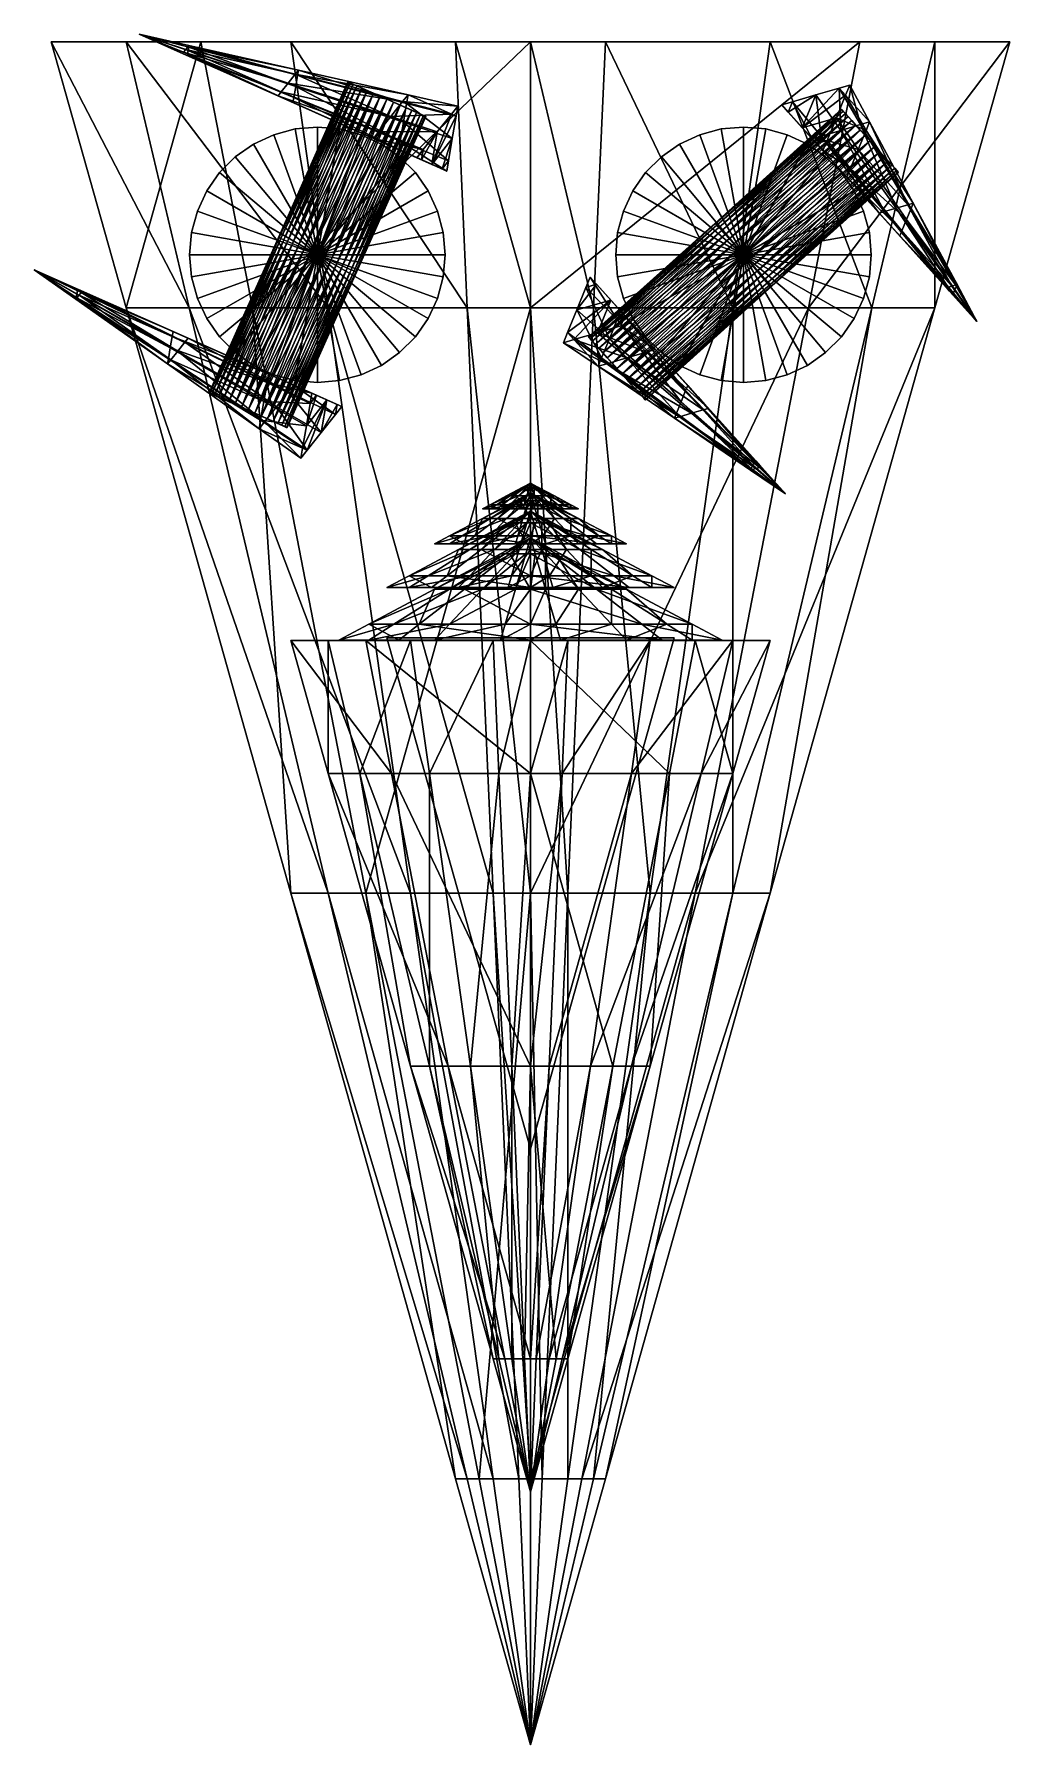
# Model space of a CAD drawing. Header units: metres. Extents: x -1.16 to 1.12, y -2 to 2.02.
import ezdxf

# ---------------------------------------------------------------- set-up
doc = ezdxf.new("R2010")
doc.units = ezdxf.units.M

msp = doc.modelspace()

# ---------------------------------------------------------------- linework, layer by layer
at = {"layer": 'Cylinder'}
for points in [[(-0.5, 1.5, 0.2731), (-0.65, 1.7598, 0.2731), (-0.6026, 1.7819, 0.2731)], [(-0.65, 1.7598, 0.2731), (-0.6026, 1.7819, 0.2731), (-0.6026, 1.7819, 0.2731)], [(-0.65, 1.7598, 0.2731), (-0.65, 1.7598, 0.2731), (-0.6026, 1.7819, 0.2731)], [(-0.65, 1.7598, 0.2731), (-0.6026, 1.7819, 0.1231), (-0.6026, 1.7819, 0.2731)], [(-0.65, 1.7598, 0.2731), (-0.65, 1.7598, 0.1231), (-0.6026, 1.7819, 0.1231)], [(-0.65, 1.7598, 0.1231), (-0.6026, 1.7819, -0.0269), (-0.6026, 1.7819, 0.1231)], [(-0.65, 1.7598, 0.1231), (-0.65, 1.7598, -0.0269), (-0.6026, 1.7819, -0.0269)], [(-0.65, 1.7598, -0.0269), (-0.6026, 1.7819, -0.0269), (-0.6026, 1.7819, -0.0269)], [(-0.65, 1.7598, -0.0269), (-0.65, 1.7598, -0.0269), (-0.6026, 1.7819, -0.0269)], [(-0.65, 1.7598, -0.0269), (-0.5, 1.5, -0.0269), (-0.6026, 1.7819, -0.0269)], [(-0.5, 1.5, 0.2731), (-0.6026, 1.7819, 0.2731), (-0.5521, 1.7954, 0.2731)], [(-0.6026, 1.7819, 0.2731), (-0.5521, 1.7954, 0.2731), (-0.5521, 1.7954, 0.2731)], [(-0.6026, 1.7819, 0.2731), (-0.6026, 1.7819, 0.2731), (-0.5521, 1.7954, 0.2731)], [(-0.6026, 1.7819, 0.2731), (-0.5521, 1.7954, 0.1231), (-0.5521, 1.7954, 0.2731)], [(-0.6026, 1.7819, 0.2731), (-0.6026, 1.7819, 0.1231), (-0.5521, 1.7954, 0.1231)], [(-0.6026, 1.7819, 0.1231), (-0.5521, 1.7954, -0.0269), (-0.5521, 1.7954, 0.1231)], [(-0.6026, 1.7819, 0.1231), (-0.6026, 1.7819, -0.0269), (-0.5521, 1.7954, -0.0269)], [(-0.6026, 1.7819, -0.0269), (-0.5521, 1.7954, -0.0269), (-0.5521, 1.7954, -0.0269)], [(-0.6026, 1.7819, -0.0269), (-0.6026, 1.7819, -0.0269), (-0.5521, 1.7954, -0.0269)], [(-0.6026, 1.7819, -0.0269), (-0.5, 1.5, -0.0269), (-0.5521, 1.7954, -0.0269)], [(-0.6026, 1.7819, -0.0269), (-0.5, 1.5, -0.0269), (-0.5, 1.5, -0.0269)], [(-0.5, 1.5, 0.2731), (-0.6026, 1.7819, 0.2731), (-0.5, 1.5, 0.2731)], [(-0.5, 1.5, 0.2731), (-0.5521, 1.7954, 0.2731), (-0.5, 1.8, 0.2731)], [(-0.5521, 1.7954, 0.2731), (-0.5, 1.8, 0.2731), (-0.5, 1.8, 0.2731)], [(-0.5521, 1.7954, 0.2731), (-0.5521, 1.7954, 0.2731), (-0.5, 1.8, 0.2731)], [(-0.5521, 1.7954, 0.2731), (-0.5, 1.8, 0.1231), (-0.5, 1.8, 0.2731)], [(-0.5521, 1.7954, 0.2731), (-0.5521, 1.7954, 0.1231), (-0.5, 1.8, 0.1231)], [(-0.5521, 1.7954, 0.1231), (-0.5, 1.8, -0.0269), (-0.5, 1.8, 0.1231)], [(-0.5521, 1.7954, 0.1231), (-0.5521, 1.7954, -0.0269), (-0.5, 1.8, -0.0269)], [(-0.5521, 1.7954, -0.0269), (-0.5, 1.8, -0.0269), (-0.5, 1.8, -0.0269)], [(-0.5521, 1.7954, -0.0269), (-0.5521, 1.7954, -0.0269), (-0.5, 1.8, -0.0269)], [(-0.5521, 1.7954, -0.0269), (-0.5, 1.5, -0.0269), (-0.5, 1.8, -0.0269)], [(-0.5521, 1.7954, -0.0269), (-0.5, 1.5, -0.0269), (-0.5, 1.5, -0.0269)], [(-0.5, 1.5, 0.2731), (-0.5521, 1.7954, 0.2731), (-0.5, 1.5, 0.2731)], [(-0.5, 1.5, 0.2731), (-0.5, 1.8, 0.2731), (-0.5, 1.5, 0.2731)], [(-0.5, 1.5, 0.2731), (-0.5, 1.8, 0.2731), (-0.4479, 1.7954, 0.2731)], [(-0.5, 1.8, 0.2731), (-0.4479, 1.7954, 0.2731), (-0.4479, 1.7954, 0.2731)], [(-0.5, 1.8, 0.2731), (-0.5, 1.8, 0.2731), (-0.4479, 1.7954, 0.2731)], [(-0.5, 1.8, 0.2731), (-0.4479, 1.7954, 0.1231), (-0.4479, 1.7954, 0.2731)], [(-0.5, 1.8, 0.2731), (-0.5, 1.8, 0.1231), (-0.4479, 1.7954, 0.1231)], [(-0.5, 1.8, 0.1231), (-0.4479, 1.7954, -0.0269), (-0.4479, 1.7954, 0.1231)], [(-0.5, 1.8, 0.1231), (-0.5, 1.8, -0.0269), (-0.4479, 1.7954, -0.0269)], [(-0.5, 1.8, -0.0269), (-0.4479, 1.7954, -0.0269), (-0.4479, 1.7954, -0.0269)], [(-0.5, 1.8, -0.0269), (-0.5, 1.8, -0.0269), (-0.4479, 1.7954, -0.0269)], [(-0.5, 1.8, -0.0269), (-0.5, 1.5, -0.0269), (-0.4479, 1.7954, -0.0269)], [(-0.5, 1.8, -0.0269), (-0.5, 1.5, -0.0269), (-0.5, 1.5, -0.0269)], [(-0.5, 1.5, 0.2731), (-0.4479, 1.7954, 0.2731), (-0.3974, 1.7819, 0.2731)], [(-0.4479, 1.7954, -0.0269), (-0.5, 1.5, -0.0269), (-0.3974, 1.7819, -0.0269)], [(-0.4479, 1.7954, -0.0269), (-0.5, 1.5, -0.0269), (-0.5, 1.5, -0.0269)], [(-0.5, 1.5, 0.2731), (-0.4479, 1.7954, 0.2731), (-0.5, 1.5, 0.2731)], [(-0.5, 1.5, 0.2731), (-0.3974, 1.7819, 0.2731), (-0.35, 1.7598, 0.2731)], [(-0.3974, 1.7819, -0.0269), (-0.5, 1.5, -0.0269), (-0.35, 1.7598, -0.0269)], [(-0.3974, 1.7819, -0.0269), (-0.5, 1.5, -0.0269), (-0.5, 1.5, -0.0269)], [(-0.5, 1.5, 0.2731), (-0.3974, 1.7819, 0.2731), (-0.5, 1.5, 0.2731)], [(-0.4479, 1.7954, 0.2731), (-0.3974, 1.7819, 0.2731), (-0.3974, 1.7819, 0.2731)], [(-0.4479, 1.7954, 0.2731), (-0.4479, 1.7954, 0.2731), (-0.3974, 1.7819, 0.2731)], [(-0.4479, 1.7954, 0.2731), (-0.3974, 1.7819, 0.1231), (-0.3974, 1.7819, 0.2731)], [(-0.4479, 1.7954, 0.2731), (-0.4479, 1.7954, 0.1231), (-0.3974, 1.7819, 0.1231)], [(-0.4479, 1.7954, 0.1231), (-0.3974, 1.7819, -0.0269), (-0.3974, 1.7819, 0.1231)], [(-0.4479, 1.7954, 0.1231), (-0.4479, 1.7954, -0.0269), (-0.3974, 1.7819, -0.0269)], [(-0.4479, 1.7954, -0.0269), (-0.3974, 1.7819, -0.0269), (-0.3974, 1.7819, -0.0269)], [(-0.4479, 1.7954, -0.0269), (-0.4479, 1.7954, -0.0269), (-0.3974, 1.7819, -0.0269)], [(-0.3974, 1.7819, 0.2731), (-0.35, 1.7598, 0.2731), (-0.35, 1.7598, 0.2731)], [(-0.3974, 1.7819, 0.2731), (-0.3974, 1.7819, 0.2731), (-0.35, 1.7598, 0.2731)], [(-0.3974, 1.7819, 0.2731), (-0.35, 1.7598, 0.1231), (-0.35, 1.7598, 0.2731)], [(-0.3974, 1.7819, 0.2731), (-0.3974, 1.7819, 0.1231), (-0.35, 1.7598, 0.1231)], [(-0.3974, 1.7819, 0.1231), (-0.35, 1.7598, -0.0269), (-0.35, 1.7598, 0.1231)], [(-0.3974, 1.7819, 0.1231), (-0.3974, 1.7819, -0.0269), (-0.35, 1.7598, -0.0269)], [(-0.3974, 1.7819, -0.0269), (-0.35, 1.7598, -0.0269), (-0.35, 1.7598, -0.0269)], [(-0.3974, 1.7819, -0.0269), (-0.3974, 1.7819, -0.0269), (-0.35, 1.7598, -0.0269)], [(-0.5, 1.5, 0.2731), (-0.7298, 1.6928, 0.2731), (-0.6928, 1.7298, 0.2731)], [(-0.7298, 1.6928, 0.2731), (-0.6928, 1.7298, 0.2731), (-0.6928, 1.7298, 0.2731)], [(-0.7298, 1.6928, 0.2731), (-0.7298, 1.6928, 0.2731), (-0.6928, 1.7298, 0.2731)], [(-0.7298, 1.6928, 0.2731), (-0.6928, 1.7298, 0.1231), (-0.6928, 1.7298, 0.2731)], [(-0.7298, 1.6928, 0.2731), (-0.7298, 1.6928, 0.1231), (-0.6928, 1.7298, 0.1231)], [(-0.7298, 1.6928, 0.1231), (-0.6928, 1.7298, -0.0269), (-0.6928, 1.7298, 0.1231)], [(-0.7298, 1.6928, 0.1231), (-0.7298, 1.6928, -0.0269), (-0.6928, 1.7298, -0.0269)], [(-0.7298, 1.6928, -0.0269), (-0.6928, 1.7298, -0.0269), (-0.6928, 1.7298, -0.0269)], [(-0.7298, 1.6928, -0.0269), (-0.7298, 1.6928, -0.0269), (-0.6928, 1.7298, -0.0269)], [(-0.7298, 1.6928, -0.0269), (-0.5, 1.5, -0.0269), (-0.6928, 1.7298, -0.0269)], [(-0.5, 1.5, 0.2731), (-0.6928, 1.7298, 0.2731), (-0.65, 1.7598, 0.2731)], [(-0.6928, 1.7298, 0.2731), (-0.65, 1.7598, 0.2731), (-0.65, 1.7598, 0.2731)], [(-0.6928, 1.7298, 0.2731), (-0.6928, 1.7298, 0.2731), (-0.65, 1.7598, 0.2731)], [(-0.6928, 1.7298, 0.2731), (-0.65, 1.7598, 0.1231), (-0.65, 1.7598, 0.2731)], [(-0.6928, 1.7298, 0.2731), (-0.6928, 1.7298, 0.1231), (-0.65, 1.7598, 0.1231)], [(-0.6928, 1.7298, 0.1231), (-0.65, 1.7598, -0.0269), (-0.65, 1.7598, 0.1231)], [(-0.6928, 1.7298, 0.1231), (-0.6928, 1.7298, -0.0269), (-0.65, 1.7598, -0.0269)], [(-0.6928, 1.7298, -0.0269), (-0.65, 1.7598, -0.0269), (-0.65, 1.7598, -0.0269)], [(-0.6928, 1.7298, -0.0269), (-0.6928, 1.7298, -0.0269), (-0.65, 1.7598, -0.0269)], [(-0.6928, 1.7298, -0.0269), (-0.5, 1.5, -0.0269), (-0.65, 1.7598, -0.0269)], [(-0.6928, 1.7298, -0.0269), (-0.5, 1.5, -0.0269), (-0.5, 1.5, -0.0269)], [(-0.5, 1.5, 0.2731), (-0.6928, 1.7298, 0.2731), (-0.5, 1.5, 0.2731)], [(-0.65, 1.7598, -0.0269), (-0.5, 1.5, -0.0269), (-0.5, 1.5, -0.0269)], [(-0.5, 1.5, 0.2731), (-0.65, 1.7598, 0.2731), (-0.5, 1.5, 0.2731)], [(-0.5, 1.5, 0.2731), (-0.35, 1.7598, 0.2731), (-0.3072, 1.7298, 0.2731)], [(-0.35, 1.7598, -0.0269), (-0.5, 1.5, -0.0269), (-0.3072, 1.7298, -0.0269)], [(-0.35, 1.7598, -0.0269), (-0.5, 1.5, -0.0269), (-0.5, 1.5, -0.0269)], [(-0.5, 1.5, 0.2731), (-0.35, 1.7598, 0.2731), (-0.5, 1.5, 0.2731)], [(-0.5, 1.5, 0.2731), (-0.3072, 1.7298, 0.2731), (-0.2702, 1.6928, 0.2731)], [(-0.3072, 1.7298, -0.0269), (-0.5, 1.5, -0.0269), (-0.2702, 1.6928, -0.0269)], [(-0.3072, 1.7298, -0.0269), (-0.5, 1.5, -0.0269), (-0.5, 1.5, -0.0269)], [(-0.5, 1.5, 0.2731), (-0.3072, 1.7298, 0.2731), (-0.5, 1.5, 0.2731)], [(-0.35, 1.7598, 0.2731), (-0.3072, 1.7298, 0.2731), (-0.3072, 1.7298, 0.2731)], [(-0.35, 1.7598, 0.2731), (-0.35, 1.7598, 0.2731), (-0.3072, 1.7298, 0.2731)], [(-0.35, 1.7598, 0.2731), (-0.3072, 1.7298, 0.1231), (-0.3072, 1.7298, 0.2731)], [(-0.35, 1.7598, 0.2731), (-0.35, 1.7598, 0.1231), (-0.3072, 1.7298, 0.1231)], [(-0.35, 1.7598, 0.1231), (-0.3072, 1.7298, -0.0269), (-0.3072, 1.7298, 0.1231)], [(-0.35, 1.7598, 0.1231), (-0.35, 1.7598, -0.0269), (-0.3072, 1.7298, -0.0269)], [(-0.35, 1.7598, -0.0269), (-0.3072, 1.7298, -0.0269), (-0.3072, 1.7298, -0.0269)], [(-0.35, 1.7598, -0.0269), (-0.35, 1.7598, -0.0269), (-0.3072, 1.7298, -0.0269)], [(-0.3072, 1.7298, 0.2731), (-0.2702, 1.6928, 0.2731), (-0.2702, 1.6928, 0.2731)], [(-0.3072, 1.7298, 0.2731), (-0.3072, 1.7298, 0.2731), (-0.2702, 1.6928, 0.2731)], [(-0.3072, 1.7298, 0.2731), (-0.2702, 1.6928, 0.1231), (-0.2702, 1.6928, 0.2731)], [(-0.3072, 1.7298, 0.2731), (-0.3072, 1.7298, 0.1231), (-0.2702, 1.6928, 0.1231)], [(-0.3072, 1.7298, 0.1231), (-0.2702, 1.6928, -0.0269), (-0.2702, 1.6928, 0.1231)], [(-0.3072, 1.7298, 0.1231), (-0.3072, 1.7298, -0.0269), (-0.2702, 1.6928, -0.0269)], [(-0.3072, 1.7298, -0.0269), (-0.2702, 1.6928, -0.0269), (-0.2702, 1.6928, -0.0269)], [(-0.3072, 1.7298, -0.0269), (-0.3072, 1.7298, -0.0269), (-0.2702, 1.6928, -0.0269)], [(-0.5, 1.5, 0.2731), (-0.7598, 1.65, 0.2731), (-0.7298, 1.6928, 0.2731)], [(-0.7598, 1.65, 0.2731), (-0.7298, 1.6928, 0.2731), (-0.7298, 1.6928, 0.2731)], [(-0.7598, 1.65, 0.2731), (-0.7598, 1.65, 0.2731), (-0.7298, 1.6928, 0.2731)], [(-0.7598, 1.65, 0.2731), (-0.7298, 1.6928, 0.1231), (-0.7298, 1.6928, 0.2731)], [(-0.7598, 1.65, 0.2731), (-0.7598, 1.65, 0.1231), (-0.7298, 1.6928, 0.1231)], [(-0.7598, 1.65, 0.1231), (-0.7298, 1.6928, -0.0269), (-0.7298, 1.6928, 0.1231)], [(-0.7598, 1.65, 0.1231), (-0.7598, 1.65, -0.0269), (-0.7298, 1.6928, -0.0269)], [(-0.7598, 1.65, -0.0269), (-0.7298, 1.6928, -0.0269), (-0.7298, 1.6928, -0.0269)], [(-0.7598, 1.65, -0.0269), (-0.7598, 1.65, -0.0269), (-0.7298, 1.6928, -0.0269)], [(-0.7598, 1.65, -0.0269), (-0.5, 1.5, -0.0269), (-0.7298, 1.6928, -0.0269)], [(-0.7298, 1.6928, -0.0269), (-0.5, 1.5, -0.0269), (-0.5, 1.5, -0.0269)], [(-0.5, 1.5, 0.2731), (-0.7298, 1.6928, 0.2731), (-0.5, 1.5, 0.2731)], [(-0.5, 1.5, 0.2731), (-0.2702, 1.6928, 0.2731), (-0.2402, 1.65, 0.2731)], [(-0.2702, 1.6928, -0.0269), (-0.5, 1.5, -0.0269), (-0.2402, 1.65, -0.0269)], [(-0.2702, 1.6928, -0.0269), (-0.5, 1.5, -0.0269), (-0.5, 1.5, -0.0269)], [(-0.5, 1.5, 0.2731), (-0.2702, 1.6928, 0.2731), (-0.5, 1.5, 0.2731)], [(-0.2702, 1.6928, 0.2731), (-0.2402, 1.65, 0.2731), (-0.2402, 1.65, 0.2731)], [(-0.2702, 1.6928, 0.2731), (-0.2702, 1.6928, 0.2731), (-0.2402, 1.65, 0.2731)], [(-0.2702, 1.6928, 0.2731), (-0.2402, 1.65, 0.1231), (-0.2402, 1.65, 0.2731)], [(-0.2702, 1.6928, 0.2731), (-0.2702, 1.6928, 0.1231), (-0.2402, 1.65, 0.1231)], [(-0.2702, 1.6928, 0.1231), (-0.2402, 1.65, -0.0269), (-0.2402, 1.65, 0.1231)], [(-0.2702, 1.6928, 0.1231), (-0.2702, 1.6928, -0.0269), (-0.2402, 1.65, -0.0269)], [(-0.2702, 1.6928, -0.0269), (-0.2402, 1.65, -0.0269), (-0.2402, 1.65, -0.0269)], [(-0.2702, 1.6928, -0.0269), (-0.2702, 1.6928, -0.0269), (-0.2402, 1.65, -0.0269)], [(-0.5, 1.5, 0.2731), (-0.7819, 1.6026, 0.2731), (-0.7598, 1.65, 0.2731)], [(-0.7819, 1.6026, 0.2731), (-0.7598, 1.65, 0.2731), (-0.7598, 1.65, 0.2731)], [(-0.7819, 1.6026, 0.2731), (-0.7819, 1.6026, 0.2731), (-0.7598, 1.65, 0.2731)], [(-0.7819, 1.6026, 0.2731), (-0.7598, 1.65, 0.1231), (-0.7598, 1.65, 0.2731)], [(-0.7819, 1.6026, 0.2731), (-0.7819, 1.6026, 0.1231), (-0.7598, 1.65, 0.1231)], [(-0.7819, 1.6026, 0.1231), (-0.7598, 1.65, -0.0269), (-0.7598, 1.65, 0.1231)], [(-0.7819, 1.6026, 0.1231), (-0.7819, 1.6026, -0.0269), (-0.7598, 1.65, -0.0269)], [(-0.7819, 1.6026, -0.0269), (-0.7598, 1.65, -0.0269), (-0.7598, 1.65, -0.0269)], [(-0.7819, 1.6026, -0.0269), (-0.7819, 1.6026, -0.0269), (-0.7598, 1.65, -0.0269)], [(-0.7819, 1.6026, -0.0269), (-0.5, 1.5, -0.0269), (-0.7598, 1.65, -0.0269)], [(-0.7598, 1.65, -0.0269), (-0.5, 1.5, -0.0269), (-0.5, 1.5, -0.0269)], [(-0.5, 1.5, 0.2731), (-0.7598, 1.65, 0.2731), (-0.5, 1.5, 0.2731)], [(-0.5, 1.5, 0.2731), (-0.2402, 1.65, 0.2731), (-0.2181, 1.6026, 0.2731)], [(-0.2402, 1.65, -0.0269), (-0.5, 1.5, -0.0269), (-0.2181, 1.6026, -0.0269)], [(-0.2402, 1.65, -0.0269), (-0.5, 1.5, -0.0269), (-0.5, 1.5, -0.0269)], [(-0.5, 1.5, 0.2731), (-0.2402, 1.65, 0.2731), (-0.5, 1.5, 0.2731)], [(-0.2402, 1.65, 0.2731), (-0.2181, 1.6026, 0.2731), (-0.2181, 1.6026, 0.2731)], [(-0.2402, 1.65, 0.2731), (-0.2402, 1.65, 0.2731), (-0.2181, 1.6026, 0.2731)], [(-0.2402, 1.65, 0.2731), (-0.2181, 1.6026, 0.1231), (-0.2181, 1.6026, 0.2731)], [(-0.2402, 1.65, 0.2731), (-0.2402, 1.65, 0.1231), (-0.2181, 1.6026, 0.1231)], [(-0.2402, 1.65, 0.1231), (-0.2181, 1.6026, -0.0269), (-0.2181, 1.6026, 0.1231)], [(-0.2402, 1.65, 0.1231), (-0.2402, 1.65, -0.0269), (-0.2181, 1.6026, -0.0269)], [(-0.2402, 1.65, -0.0269), (-0.2181, 1.6026, -0.0269), (-0.2181, 1.6026, -0.0269)], [(-0.2402, 1.65, -0.0269), (-0.2402, 1.65, -0.0269), (-0.2181, 1.6026, -0.0269)], [(-0.5, 1.5, 0.2731), (-0.7954, 1.5521, 0.2731), (-0.7819, 1.6026, 0.2731)], [(-0.7954, 1.5521, 0.2731), (-0.7819, 1.6026, 0.2731), (-0.7819, 1.6026, 0.2731)], [(-0.7954, 1.5521, 0.2731), (-0.7954, 1.5521, 0.2731), (-0.7819, 1.6026, 0.2731)], [(-0.7954, 1.5521, 0.2731), (-0.7819, 1.6026, 0.1231), (-0.7819, 1.6026, 0.2731)], [(-0.7954, 1.5521, 0.2731), (-0.7954, 1.5521, 0.1231), (-0.7819, 1.6026, 0.1231)], [(-0.7954, 1.5521, 0.1231), (-0.7819, 1.6026, -0.0269), (-0.7819, 1.6026, 0.1231)], [(-0.7954, 1.5521, 0.1231), (-0.7954, 1.5521, -0.0269), (-0.7819, 1.6026, -0.0269)], [(-0.7954, 1.5521, -0.0269), (-0.7819, 1.6026, -0.0269), (-0.7819, 1.6026, -0.0269)], [(-0.7954, 1.5521, -0.0269), (-0.7954, 1.5521, -0.0269), (-0.7819, 1.6026, -0.0269)], [(-0.7954, 1.5521, -0.0269), (-0.5, 1.5, -0.0269), (-0.7819, 1.6026, -0.0269)], [(-0.7819, 1.6026, -0.0269), (-0.5, 1.5, -0.0269), (-0.5, 1.5, -0.0269)], [(-0.5, 1.5, 0.2731), (-0.7819, 1.6026, 0.2731), (-0.5, 1.5, 0.2731)], [(-0.5, 1.5, 0.2731), (-0.2181, 1.6026, 0.2731), (-0.2046, 1.5521, 0.2731)], [(-0.2181, 1.6026, -0.0269), (-0.5, 1.5, -0.0269), (-0.2046, 1.5521, -0.0269)], [(-0.2181, 1.6026, -0.0269), (-0.5, 1.5, -0.0269), (-0.5, 1.5, -0.0269)], [(-0.5, 1.5, 0.2731), (-0.2181, 1.6026, 0.2731), (-0.5, 1.5, 0.2731)], [(-0.2181, 1.6026, 0.2731), (-0.2046, 1.5521, 0.2731), (-0.2046, 1.5521, 0.2731)], [(-0.2181, 1.6026, 0.2731), (-0.2181, 1.6026, 0.2731), (-0.2046, 1.5521, 0.2731)], [(-0.2181, 1.6026, 0.2731), (-0.2046, 1.5521, 0.1231), (-0.2046, 1.5521, 0.2731)], [(-0.2181, 1.6026, 0.2731), (-0.2181, 1.6026, 0.1231), (-0.2046, 1.5521, 0.1231)], [(-0.2181, 1.6026, 0.1231), (-0.2046, 1.5521, -0.0269), (-0.2046, 1.5521, 0.1231)], [(-0.2181, 1.6026, 0.1231), (-0.2181, 1.6026, -0.0269), (-0.2046, 1.5521, -0.0269)], [(-0.2181, 1.6026, -0.0269), (-0.2046, 1.5521, -0.0269), (-0.2046, 1.5521, -0.0269)], [(-0.2181, 1.6026, -0.0269), (-0.2181, 1.6026, -0.0269), (-0.2046, 1.5521, -0.0269)], [(-0.5, 1.5, 0.2731), (-0.8, 1.5, 0.2731), (-0.7954, 1.5521, 0.2731)], [(-0.8, 1.5, 0.2731), (-0.7954, 1.5521, 0.2731), (-0.7954, 1.5521, 0.2731)], [(-0.8, 1.5, 0.2731), (-0.8, 1.5, 0.2731), (-0.7954, 1.5521, 0.2731)], [(-0.8, 1.5, 0.2731), (-0.7954, 1.5521, 0.1231), (-0.7954, 1.5521, 0.2731)], [(-0.8, 1.5, 0.2731), (-0.8, 1.5, 0.1231), (-0.7954, 1.5521, 0.1231)], [(-0.8, 1.5, 0.1231), (-0.7954, 1.5521, -0.0269), (-0.7954, 1.5521, 0.1231)], [(-0.8, 1.5, 0.1231), (-0.8, 1.5, -0.0269), (-0.7954, 1.5521, -0.0269)], [(-0.8, 1.5, -0.0269), (-0.7954, 1.5521, -0.0269), (-0.7954, 1.5521, -0.0269)], [(-0.8, 1.5, -0.0269), (-0.8, 1.5, -0.0269), (-0.7954, 1.5521, -0.0269)], [(-0.8, 1.5, -0.0269), (-0.5, 1.5, -0.0269), (-0.7954, 1.5521, -0.0269)], [(-0.7954, 1.5521, -0.0269), (-0.5, 1.5, -0.0269), (-0.5, 1.5, -0.0269)], [(-0.5, 1.5, 0.2731), (-0.7954, 1.5521, 0.2731), (-0.5, 1.5, 0.2731)], [(-0.5, 1.5, 0.2731), (-0.2046, 1.5521, 0.2731), (-0.2, 1.5, 0.2731)], [(-0.2046, 1.5521, -0.0269), (-0.5, 1.5, -0.0269), (-0.2, 1.5, -0.0269)], [(-0.2046, 1.5521, -0.0269), (-0.5, 1.5, -0.0269), (-0.5, 1.5, -0.0269)], [(-0.5, 1.5, 0.2731), (-0.2046, 1.5521, 0.2731), (-0.5, 1.5, 0.2731)], [(-0.2046, 1.5521, 0.2731), (-0.2, 1.5, 0.2731), (-0.2, 1.5, 0.2731)], [(-0.2046, 1.5521, 0.2731), (-0.2046, 1.5521, 0.2731), (-0.2, 1.5, 0.2731)], [(-0.2046, 1.5521, 0.2731), (-0.2, 1.5, 0.1231), (-0.2, 1.5, 0.2731)], [(-0.2046, 1.5521, 0.2731), (-0.2046, 1.5521, 0.1231), (-0.2, 1.5, 0.1231)], [(-0.2046, 1.5521, 0.1231), (-0.2, 1.5, -0.0269), (-0.2, 1.5, 0.1231)], [(-0.2046, 1.5521, 0.1231), (-0.2046, 1.5521, -0.0269), (-0.2, 1.5, -0.0269)], [(-0.2046, 1.5521, -0.0269), (-0.2, 1.5, -0.0269), (-0.2, 1.5, -0.0269)], [(-0.2046, 1.5521, -0.0269), (-0.2046, 1.5521, -0.0269), (-0.2, 1.5, -0.0269)], [(-0.8, 1.5, -0.0269), (-0.5, 1.5, -0.0269), (-0.5, 1.5, -0.0269)], [(-0.5, 1.5, 0.2731), (-0.8, 1.5, 0.2731), (-0.5, 1.5, 0.2731)], [(-0.5, 1.5, 0.2731), (-0.7954, 1.4479, 0.2731), (-0.8, 1.5, 0.2731)], [(-0.7954, 1.4479, 0.2731), (-0.8, 1.5, 0.2731), (-0.8, 1.5, 0.2731)], [(-0.7954, 1.4479, 0.2731), (-0.7954, 1.4479, 0.2731), (-0.8, 1.5, 0.2731)], [(-0.7954, 1.4479, 0.2731), (-0.8, 1.5, 0.1231), (-0.8, 1.5, 0.2731)], [(-0.7954, 1.4479, 0.2731), (-0.7954, 1.4479, 0.1231), (-0.8, 1.5, 0.1231)], [(-0.7954, 1.4479, 0.1231), (-0.8, 1.5, -0.0269), (-0.8, 1.5, 0.1231)], [(-0.7954, 1.4479, 0.1231), (-0.7954, 1.4479, -0.0269), (-0.8, 1.5, -0.0269)], [(-0.7954, 1.4479, -0.0269), (-0.8, 1.5, -0.0269), (-0.8, 1.5, -0.0269)], [(-0.7954, 1.4479, -0.0269), (-0.7954, 1.4479, -0.0269), (-0.8, 1.5, -0.0269)], [(-0.7954, 1.4479, -0.0269), (-0.5, 1.5, -0.0269), (-0.8, 1.5, -0.0269)], [(-0.7954, 1.4479, -0.0269), (-0.5, 1.5, -0.0269), (-0.5, 1.5, -0.0269)], [(-0.5, 1.5, 0.2731), (-0.7954, 1.4479, 0.2731), (-0.5, 1.5, 0.2731)], [(-0.5, 1.5, 0.2731), (-0.7819, 1.3974, 0.2731), (-0.7954, 1.4479, 0.2731)], [(-0.7819, 1.3974, -0.0269), (-0.5, 1.5, -0.0269), (-0.7954, 1.4479, -0.0269)], [(-0.7819, 1.3974, -0.0269), (-0.5, 1.5, -0.0269), (-0.5, 1.5, -0.0269)], [(-0.5, 1.5, 0.2731), (-0.7819, 1.3974, 0.2731), (-0.5, 1.5, 0.2731)], [(-0.5, 1.5, 0.2731), (-0.7598, 1.35, 0.2731), (-0.7819, 1.3974, 0.2731)], [(-0.7598, 1.35, -0.0269), (-0.5, 1.5, -0.0269), (-0.7819, 1.3974, -0.0269)], [(-0.7598, 1.35, -0.0269), (-0.5, 1.5, -0.0269), (-0.5, 1.5, -0.0269)], [(-0.5, 1.5, 0.2731), (-0.7598, 1.35, 0.2731), (-0.5, 1.5, 0.2731)], [(-0.5, 1.5, 0.2731), (-0.7298, 1.3072, 0.2731), (-0.7598, 1.35, 0.2731)], [(-0.7298, 1.3072, -0.0269), (-0.5, 1.5, -0.0269), (-0.7598, 1.35, -0.0269)], [(-0.7298, 1.3072, -0.0269), (-0.5, 1.5, -0.0269), (-0.5, 1.5, -0.0269)], [(-0.5, 1.5, 0.2731), (-0.7298, 1.3072, 0.2731), (-0.5, 1.5, 0.2731)], [(-0.5, 1.5, 0.2731), (-0.6928, 1.2702, 0.2731), (-0.7298, 1.3072, 0.2731)], [(-0.6928, 1.2702, -0.0269), (-0.5, 1.5, -0.0269), (-0.7298, 1.3072, -0.0269)], [(-0.6928, 1.2702, -0.0269), (-0.5, 1.5, -0.0269), (-0.5, 1.5, -0.0269)], [(-0.5, 1.5, 0.2731), (-0.6928, 1.2702, 0.2731), (-0.5, 1.5, 0.2731)], [(-0.5, 1.5, 0.2731), (-0.65, 1.2402, 0.2731), (-0.6928, 1.2702, 0.2731)], [(-0.65, 1.2402, -0.0269), (-0.5, 1.5, -0.0269), (-0.6928, 1.2702, -0.0269)], [(-0.65, 1.2402, -0.0269), (-0.5, 1.5, -0.0269), (-0.5, 1.5, -0.0269)], [(-0.5, 1.5, 0.2731), (-0.65, 1.2402, 0.2731), (-0.5, 1.5, 0.2731)], [(-0.5, 1.5, 0.2731), (-0.6026, 1.2181, 0.2731), (-0.65, 1.2402, 0.2731)], [(-0.6026, 1.2181, -0.0269), (-0.5, 1.5, -0.0269), (-0.65, 1.2402, -0.0269)], [(-0.6026, 1.2181, -0.0269), (-0.5, 1.5, -0.0269), (-0.5, 1.5, -0.0269)], [(-0.5, 1.5, 0.2731), (-0.6026, 1.2181, 0.2731), (-0.5, 1.5, 0.2731)], [(-0.5, 1.5, 0.2731), (-0.5521, 1.2046, 0.2731), (-0.6026, 1.2181, 0.2731)], [(-0.5521, 1.2046, -0.0269), (-0.5, 1.5, -0.0269), (-0.6026, 1.2181, -0.0269)], [(-0.5521, 1.2046, -0.0269), (-0.5, 1.5, -0.0269), (-0.5, 1.5, -0.0269)], [(-0.5, 1.5, 0.2731), (-0.5521, 1.2046, 0.2731), (-0.5, 1.5, 0.2731)], [(-0.5, 1.5, 0.2731), (-0.5, 1.2, 0.2731), (-0.5521, 1.2046, 0.2731)], [(-0.5, 1.2, -0.0269), (-0.5, 1.5, -0.0269), (-0.5521, 1.2046, -0.0269)], [(-0.5, 1.2, -0.0269), (-0.5, 1.5, -0.0269), (-0.5, 1.5, -0.0269)], [(-0.5, 1.5, 0.2731), (-0.5, 1.2, 0.2731), (-0.5, 1.5, 0.2731)], [(-0.5, 1.5, 0.2731), (-0.4479, 1.2046, 0.2731), (-0.5, 1.2, 0.2731)], [(-0.4479, 1.2046, -0.0269), (-0.5, 1.5, -0.0269), (-0.5, 1.2, -0.0269)], [(-0.4479, 1.2046, -0.0269), (-0.5, 1.5, -0.0269), (-0.5, 1.5, -0.0269)], [(-0.5, 1.5, 0.2731), (-0.4479, 1.2046, 0.2731), (-0.5, 1.5, 0.2731)], [(-0.5, 1.5, 0.2731), (-0.3974, 1.2181, 0.2731), (-0.4479, 1.2046, 0.2731)], [(-0.3974, 1.2181, -0.0269), (-0.5, 1.5, -0.0269), (-0.4479, 1.2046, -0.0269)], [(-0.3974, 1.2181, -0.0269), (-0.5, 1.5, -0.0269), (-0.5, 1.5, -0.0269)], [(-0.5, 1.5, 0.2731), (-0.3974, 1.2181, 0.2731), (-0.5, 1.5, 0.2731)], [(-0.5, 1.5, 0.2731), (-0.35, 1.2402, 0.2731), (-0.3974, 1.2181, 0.2731)], [(-0.35, 1.2402, -0.0269), (-0.5, 1.5, -0.0269), (-0.3974, 1.2181, -0.0269)], [(-0.35, 1.2402, -0.0269), (-0.5, 1.5, -0.0269), (-0.5, 1.5, -0.0269)], [(-0.5, 1.5, 0.2731), (-0.35, 1.2402, 0.2731), (-0.5, 1.5, 0.2731)], [(-0.5, 1.5, 0.2731), (-0.3072, 1.2702, 0.2731), (-0.35, 1.2402, 0.2731)], [(-0.3072, 1.2702, -0.0269), (-0.5, 1.5, -0.0269), (-0.35, 1.2402, -0.0269)], [(-0.3072, 1.2702, -0.0269), (-0.5, 1.5, -0.0269), (-0.5, 1.5, -0.0269)], [(-0.5, 1.5, 0.2731), (-0.3072, 1.2702, 0.2731), (-0.5, 1.5, 0.2731)], [(-0.5, 1.5, 0.2731), (-0.2702, 1.3072, 0.2731), (-0.3072, 1.2702, 0.2731)], [(-0.2702, 1.3072, -0.0269), (-0.5, 1.5, -0.0269), (-0.3072, 1.2702, -0.0269)], [(-0.2702, 1.3072, -0.0269), (-0.5, 1.5, -0.0269), (-0.5, 1.5, -0.0269)], [(-0.5, 1.5, 0.2731), (-0.2702, 1.3072, 0.2731), (-0.5, 1.5, 0.2731)], [(-0.5, 1.5, 0.2731), (-0.2402, 1.35, 0.2731), (-0.2702, 1.3072, 0.2731)], [(-0.2402, 1.35, -0.0269), (-0.5, 1.5, -0.0269), (-0.2702, 1.3072, -0.0269)], [(-0.2402, 1.35, -0.0269), (-0.5, 1.5, -0.0269), (-0.5, 1.5, -0.0269)], [(-0.5, 1.5, 0.2731), (-0.2402, 1.35, 0.2731), (-0.5, 1.5, 0.2731)], [(-0.5, 1.5, 0.2731), (-0.2181, 1.3974, 0.2731), (-0.2402, 1.35, 0.2731)], [(-0.2181, 1.3974, -0.0269), (-0.5, 1.5, -0.0269), (-0.2402, 1.35, -0.0269)], [(-0.2181, 1.3974, -0.0269), (-0.5, 1.5, -0.0269), (-0.5, 1.5, -0.0269)], [(-0.5, 1.5, 0.2731), (-0.2181, 1.3974, 0.2731), (-0.5, 1.5, 0.2731)], [(-0.5, 1.5, 0.2731), (-0.2046, 1.4479, 0.2731), (-0.2181, 1.3974, 0.2731)], [(-0.2046, 1.4479, -0.0269), (-0.5, 1.5, -0.0269), (-0.2181, 1.3974, -0.0269)], [(-0.2046, 1.4479, -0.0269), (-0.5, 1.5, -0.0269), (-0.5, 1.5, -0.0269)], [(-0.5, 1.5, 0.2731), (-0.2046, 1.4479, 0.2731), (-0.5, 1.5, 0.2731)], [(-0.5, 1.5, 0.2731), (-0.2, 1.5, 0.2731), (-0.2046, 1.4479, 0.2731)], [(-0.2, 1.5, -0.0269), (-0.5, 1.5, -0.0269), (-0.2046, 1.4479, -0.0269)], [(-0.2, 1.5, -0.0269), (-0.5, 1.5, -0.0269), (-0.5, 1.5, -0.0269)], [(-0.5, 1.5, 0.2731), (-0.2, 1.5, 0.2731), (-0.5, 1.5, 0.2731)], [(-0.2, 1.5, 0.2731), (-0.2046, 1.4479, 0.2731), (-0.2046, 1.4479, 0.2731)], [(-0.2, 1.5, 0.2731), (-0.2, 1.5, 0.2731), (-0.2046, 1.4479, 0.2731)], [(-0.2, 1.5, 0.2731), (-0.2046, 1.4479, 0.1231), (-0.2046, 1.4479, 0.2731)], [(-0.2, 1.5, 0.2731), (-0.2, 1.5, 0.1231), (-0.2046, 1.4479, 0.1231)], [(-0.2, 1.5, 0.1231), (-0.2046, 1.4479, -0.0269), (-0.2046, 1.4479, 0.1231)], [(-0.2, 1.5, 0.1231), (-0.2, 1.5, -0.0269), (-0.2046, 1.4479, -0.0269)], [(-0.2, 1.5, -0.0269), (-0.2046, 1.4479, -0.0269), (-0.2046, 1.4479, -0.0269)], [(-0.2, 1.5, -0.0269), (-0.2, 1.5, -0.0269), (-0.2046, 1.4479, -0.0269)], [(-0.7819, 1.3974, 0.2731), (-0.7954, 1.4479, 0.2731), (-0.7954, 1.4479, 0.2731)], [(-0.7819, 1.3974, 0.2731), (-0.7819, 1.3974, 0.2731), (-0.7954, 1.4479, 0.2731)], [(-0.7819, 1.3974, 0.2731), (-0.7954, 1.4479, 0.1231), (-0.7954, 1.4479, 0.2731)], [(-0.7819, 1.3974, 0.2731), (-0.7819, 1.3974, 0.1231), (-0.7954, 1.4479, 0.1231)], [(-0.7819, 1.3974, 0.1231), (-0.7954, 1.4479, -0.0269), (-0.7954, 1.4479, 0.1231)], [(-0.7819, 1.3974, 0.1231), (-0.7819, 1.3974, -0.0269), (-0.7954, 1.4479, -0.0269)], [(-0.7819, 1.3974, -0.0269), (-0.7954, 1.4479, -0.0269), (-0.7954, 1.4479, -0.0269)], [(-0.7819, 1.3974, -0.0269), (-0.7819, 1.3974, -0.0269), (-0.7954, 1.4479, -0.0269)], [(-0.2046, 1.4479, 0.2731), (-0.2181, 1.3974, 0.2731), (-0.2181, 1.3974, 0.2731)], [(-0.2046, 1.4479, 0.2731), (-0.2046, 1.4479, 0.2731), (-0.2181, 1.3974, 0.2731)], [(-0.2046, 1.4479, 0.2731), (-0.2181, 1.3974, 0.1231), (-0.2181, 1.3974, 0.2731)], [(-0.2046, 1.4479, 0.2731), (-0.2046, 1.4479, 0.1231), (-0.2181, 1.3974, 0.1231)], [(-0.2046, 1.4479, 0.1231), (-0.2181, 1.3974, -0.0269), (-0.2181, 1.3974, 0.1231)], [(-0.2046, 1.4479, 0.1231), (-0.2046, 1.4479, -0.0269), (-0.2181, 1.3974, -0.0269)], [(-0.2046, 1.4479, -0.0269), (-0.2181, 1.3974, -0.0269), (-0.2181, 1.3974, -0.0269)], [(-0.2046, 1.4479, -0.0269), (-0.2046, 1.4479, -0.0269), (-0.2181, 1.3974, -0.0269)], [(-0.7598, 1.35, 0.2731), (-0.7819, 1.3974, 0.2731), (-0.7819, 1.3974, 0.2731)], [(-0.7598, 1.35, 0.2731), (-0.7598, 1.35, 0.2731), (-0.7819, 1.3974, 0.2731)], [(-0.7598, 1.35, 0.2731), (-0.7819, 1.3974, 0.1231), (-0.7819, 1.3974, 0.2731)], [(-0.7598, 1.35, 0.2731), (-0.7598, 1.35, 0.1231), (-0.7819, 1.3974, 0.1231)], [(-0.7598, 1.35, 0.1231), (-0.7819, 1.3974, -0.0269), (-0.7819, 1.3974, 0.1231)], [(-0.7598, 1.35, 0.1231), (-0.7598, 1.35, -0.0269), (-0.7819, 1.3974, -0.0269)], [(-0.7598, 1.35, -0.0269), (-0.7819, 1.3974, -0.0269), (-0.7819, 1.3974, -0.0269)], [(-0.7598, 1.35, -0.0269), (-0.7598, 1.35, -0.0269), (-0.7819, 1.3974, -0.0269)], [(-0.2181, 1.3974, 0.2731), (-0.2402, 1.35, 0.2731), (-0.2402, 1.35, 0.2731)], [(-0.2181, 1.3974, 0.2731), (-0.2181, 1.3974, 0.2731), (-0.2402, 1.35, 0.2731)], [(-0.2181, 1.3974, 0.2731), (-0.2402, 1.35, 0.1231), (-0.2402, 1.35, 0.2731)], [(-0.2181, 1.3974, 0.2731), (-0.2181, 1.3974, 0.1231), (-0.2402, 1.35, 0.1231)], [(-0.2181, 1.3974, 0.1231), (-0.2402, 1.35, -0.0269), (-0.2402, 1.35, 0.1231)], [(-0.2181, 1.3974, 0.1231), (-0.2181, 1.3974, -0.0269), (-0.2402, 1.35, -0.0269)], [(-0.2181, 1.3974, -0.0269), (-0.2402, 1.35, -0.0269), (-0.2402, 1.35, -0.0269)], [(-0.2181, 1.3974, -0.0269), (-0.2181, 1.3974, -0.0269), (-0.2402, 1.35, -0.0269)], [(-0.7298, 1.3072, 0.2731), (-0.7598, 1.35, 0.2731), (-0.7598, 1.35, 0.2731)], [(-0.7298, 1.3072, 0.2731), (-0.7298, 1.3072, 0.2731), (-0.7598, 1.35, 0.2731)], [(-0.7298, 1.3072, 0.2731), (-0.7598, 1.35, 0.1231), (-0.7598, 1.35, 0.2731)], [(-0.7298, 1.3072, 0.2731), (-0.7298, 1.3072, 0.1231), (-0.7598, 1.35, 0.1231)], [(-0.7298, 1.3072, 0.1231), (-0.7598, 1.35, -0.0269), (-0.7598, 1.35, 0.1231)], [(-0.7298, 1.3072, 0.1231), (-0.7298, 1.3072, -0.0269), (-0.7598, 1.35, -0.0269)], [(-0.7298, 1.3072, -0.0269), (-0.7598, 1.35, -0.0269), (-0.7598, 1.35, -0.0269)], [(-0.7298, 1.3072, -0.0269), (-0.7298, 1.3072, -0.0269), (-0.7598, 1.35, -0.0269)], [(-0.2402, 1.35, 0.2731), (-0.2702, 1.3072, 0.2731), (-0.2702, 1.3072, 0.2731)], [(-0.2402, 1.35, 0.2731), (-0.2402, 1.35, 0.2731), (-0.2702, 1.3072, 0.2731)], [(-0.2402, 1.35, 0.2731), (-0.2702, 1.3072, 0.1231), (-0.2702, 1.3072, 0.2731)], [(-0.2402, 1.35, 0.2731), (-0.2402, 1.35, 0.1231), (-0.2702, 1.3072, 0.1231)], [(-0.2402, 1.35, 0.1231), (-0.2702, 1.3072, -0.0269), (-0.2702, 1.3072, 0.1231)], [(-0.2402, 1.35, 0.1231), (-0.2402, 1.35, -0.0269), (-0.2702, 1.3072, -0.0269)], [(-0.2402, 1.35, -0.0269), (-0.2702, 1.3072, -0.0269), (-0.2702, 1.3072, -0.0269)], [(-0.2402, 1.35, -0.0269), (-0.2402, 1.35, -0.0269), (-0.2702, 1.3072, -0.0269)], [(-0.6928, 1.2702, 0.2731), (-0.7298, 1.3072, 0.2731), (-0.7298, 1.3072, 0.2731)], [(-0.6928, 1.2702, 0.2731), (-0.6928, 1.2702, 0.2731), (-0.7298, 1.3072, 0.2731)], [(-0.6928, 1.2702, 0.2731), (-0.7298, 1.3072, 0.1231), (-0.7298, 1.3072, 0.2731)], [(-0.6928, 1.2702, 0.2731), (-0.6928, 1.2702, 0.1231), (-0.7298, 1.3072, 0.1231)], [(-0.6928, 1.2702, 0.1231), (-0.7298, 1.3072, -0.0269), (-0.7298, 1.3072, 0.1231)], [(-0.6928, 1.2702, 0.1231), (-0.6928, 1.2702, -0.0269), (-0.7298, 1.3072, -0.0269)], [(-0.6928, 1.2702, -0.0269), (-0.7298, 1.3072, -0.0269), (-0.7298, 1.3072, -0.0269)], [(-0.6928, 1.2702, -0.0269), (-0.6928, 1.2702, -0.0269), (-0.7298, 1.3072, -0.0269)], [(-0.2702, 1.3072, 0.2731), (-0.3072, 1.2702, 0.2731), (-0.3072, 1.2702, 0.2731)], [(-0.2702, 1.3072, 0.2731), (-0.2702, 1.3072, 0.2731), (-0.3072, 1.2702, 0.2731)], [(-0.2702, 1.3072, 0.2731), (-0.3072, 1.2702, 0.1231), (-0.3072, 1.2702, 0.2731)], [(-0.2702, 1.3072, 0.2731), (-0.2702, 1.3072, 0.1231), (-0.3072, 1.2702, 0.1231)], [(-0.2702, 1.3072, 0.1231), (-0.3072, 1.2702, -0.0269), (-0.3072, 1.2702, 0.1231)], [(-0.2702, 1.3072, 0.1231), (-0.2702, 1.3072, -0.0269), (-0.3072, 1.2702, -0.0269)], [(-0.2702, 1.3072, -0.0269), (-0.3072, 1.2702, -0.0269), (-0.3072, 1.2702, -0.0269)], [(-0.2702, 1.3072, -0.0269), (-0.2702, 1.3072, -0.0269), (-0.3072, 1.2702, -0.0269)], [(-0.65, 1.2402, 0.2731), (-0.6928, 1.2702, 0.2731), (-0.6928, 1.2702, 0.2731)], [(-0.65, 1.2402, 0.2731), (-0.65, 1.2402, 0.2731), (-0.6928, 1.2702, 0.2731)], [(-0.65, 1.2402, 0.2731), (-0.6928, 1.2702, 0.1231), (-0.6928, 1.2702, 0.2731)], [(-0.65, 1.2402, 0.2731), (-0.65, 1.2402, 0.1231), (-0.6928, 1.2702, 0.1231)], [(-0.65, 1.2402, 0.1231), (-0.6928, 1.2702, -0.0269), (-0.6928, 1.2702, 0.1231)], [(-0.65, 1.2402, 0.1231), (-0.65, 1.2402, -0.0269), (-0.6928, 1.2702, -0.0269)], [(-0.65, 1.2402, -0.0269), (-0.6928, 1.2702, -0.0269), (-0.6928, 1.2702, -0.0269)], [(-0.65, 1.2402, -0.0269), (-0.65, 1.2402, -0.0269), (-0.6928, 1.2702, -0.0269)], [(-0.3072, 1.2702, 0.2731), (-0.35, 1.2402, 0.2731), (-0.35, 1.2402, 0.2731)], [(-0.3072, 1.2702, 0.2731), (-0.3072, 1.2702, 0.2731), (-0.35, 1.2402, 0.2731)], [(-0.3072, 1.2702, 0.2731), (-0.35, 1.2402, 0.1231), (-0.35, 1.2402, 0.2731)], [(-0.3072, 1.2702, 0.2731), (-0.3072, 1.2702, 0.1231), (-0.35, 1.2402, 0.1231)], [(-0.3072, 1.2702, 0.1231), (-0.35, 1.2402, -0.0269), (-0.35, 1.2402, 0.1231)], [(-0.3072, 1.2702, 0.1231), (-0.3072, 1.2702, -0.0269), (-0.35, 1.2402, -0.0269)], [(-0.3072, 1.2702, -0.0269), (-0.35, 1.2402, -0.0269), (-0.35, 1.2402, -0.0269)], [(-0.3072, 1.2702, -0.0269), (-0.3072, 1.2702, -0.0269), (-0.35, 1.2402, -0.0269)], [(-0.6026, 1.2181, 0.2731), (-0.65, 1.2402, 0.2731), (-0.65, 1.2402, 0.2731)], [(-0.6026, 1.2181, 0.2731), (-0.6026, 1.2181, 0.2731), (-0.65, 1.2402, 0.2731)], [(-0.6026, 1.2181, 0.2731), (-0.65, 1.2402, 0.1231), (-0.65, 1.2402, 0.2731)], [(-0.6026, 1.2181, 0.2731), (-0.6026, 1.2181, 0.1231), (-0.65, 1.2402, 0.1231)], [(-0.6026, 1.2181, 0.1231), (-0.65, 1.2402, -0.0269), (-0.65, 1.2402, 0.1231)], [(-0.6026, 1.2181, 0.1231), (-0.6026, 1.2181, -0.0269), (-0.65, 1.2402, -0.0269)], [(-0.6026, 1.2181, -0.0269), (-0.65, 1.2402, -0.0269), (-0.65, 1.2402, -0.0269)], [(-0.6026, 1.2181, -0.0269), (-0.6026, 1.2181, -0.0269), (-0.65, 1.2402, -0.0269)], [(-0.5521, 1.2046, 0.2731), (-0.6026, 1.2181, 0.2731), (-0.6026, 1.2181, 0.2731)], [(-0.5521, 1.2046, 0.2731), (-0.5521, 1.2046, 0.2731), (-0.6026, 1.2181, 0.2731)], [(-0.5521, 1.2046, 0.2731), (-0.6026, 1.2181, 0.1231), (-0.6026, 1.2181, 0.2731)], [(-0.5521, 1.2046, 0.2731), (-0.5521, 1.2046, 0.1231), (-0.6026, 1.2181, 0.1231)], [(-0.5521, 1.2046, 0.1231), (-0.6026, 1.2181, -0.0269), (-0.6026, 1.2181, 0.1231)], [(-0.5521, 1.2046, 0.1231), (-0.5521, 1.2046, -0.0269), (-0.6026, 1.2181, -0.0269)], [(-0.5521, 1.2046, -0.0269), (-0.6026, 1.2181, -0.0269), (-0.6026, 1.2181, -0.0269)], [(-0.5521, 1.2046, -0.0269), (-0.5521, 1.2046, -0.0269), (-0.6026, 1.2181, -0.0269)], [(-0.3974, 1.2181, 0.2731), (-0.4479, 1.2046, 0.2731), (-0.4479, 1.2046, 0.2731)], [(-0.3974, 1.2181, 0.2731), (-0.3974, 1.2181, 0.2731), (-0.4479, 1.2046, 0.2731)], [(-0.3974, 1.2181, 0.2731), (-0.4479, 1.2046, 0.1231), (-0.4479, 1.2046, 0.2731)], [(-0.3974, 1.2181, 0.2731), (-0.3974, 1.2181, 0.1231), (-0.4479, 1.2046, 0.1231)], [(-0.3974, 1.2181, 0.1231), (-0.4479, 1.2046, -0.0269), (-0.4479, 1.2046, 0.1231)], [(-0.3974, 1.2181, 0.1231), (-0.3974, 1.2181, -0.0269), (-0.4479, 1.2046, -0.0269)], [(-0.3974, 1.2181, -0.0269), (-0.4479, 1.2046, -0.0269), (-0.4479, 1.2046, -0.0269)], [(-0.3974, 1.2181, -0.0269), (-0.3974, 1.2181, -0.0269), (-0.4479, 1.2046, -0.0269)], [(-0.35, 1.2402, 0.2731), (-0.3974, 1.2181, 0.2731), (-0.3974, 1.2181, 0.2731)], [(-0.35, 1.2402, 0.2731), (-0.35, 1.2402, 0.2731), (-0.3974, 1.2181, 0.2731)], [(-0.35, 1.2402, 0.2731), (-0.3974, 1.2181, 0.1231), (-0.3974, 1.2181, 0.2731)], [(-0.35, 1.2402, 0.2731), (-0.35, 1.2402, 0.1231), (-0.3974, 1.2181, 0.1231)], [(-0.35, 1.2402, 0.1231), (-0.3974, 1.2181, -0.0269), (-0.3974, 1.2181, 0.1231)], [(-0.35, 1.2402, 0.1231), (-0.35, 1.2402, -0.0269), (-0.3974, 1.2181, -0.0269)], [(-0.35, 1.2402, -0.0269), (-0.3974, 1.2181, -0.0269), (-0.3974, 1.2181, -0.0269)], [(-0.35, 1.2402, -0.0269), (-0.35, 1.2402, -0.0269), (-0.3974, 1.2181, -0.0269)], [(-0.5, 1.2, 0.2731), (-0.5521, 1.2046, 0.2731), (-0.5521, 1.2046, 0.2731)], [(-0.5, 1.2, 0.2731), (-0.5, 1.2, 0.2731), (-0.5521, 1.2046, 0.2731)], [(-0.5, 1.2, 0.2731), (-0.5521, 1.2046, 0.1231), (-0.5521, 1.2046, 0.2731)], [(-0.5, 1.2, 0.2731), (-0.5, 1.2, 0.1231), (-0.5521, 1.2046, 0.1231)], [(-0.5, 1.2, 0.1231), (-0.5521, 1.2046, -0.0269), (-0.5521, 1.2046, 0.1231)], [(-0.5, 1.2, 0.1231), (-0.5, 1.2, -0.0269), (-0.5521, 1.2046, -0.0269)], [(-0.5, 1.2, -0.0269), (-0.5521, 1.2046, -0.0269), (-0.5521, 1.2046, -0.0269)], [(-0.5, 1.2, -0.0269), (-0.5, 1.2, -0.0269), (-0.5521, 1.2046, -0.0269)], [(-0.4479, 1.2046, 0.2731), (-0.5, 1.2, 0.2731), (-0.5, 1.2, 0.2731)], [(-0.4479, 1.2046, 0.2731), (-0.4479, 1.2046, 0.2731), (-0.5, 1.2, 0.2731)], [(-0.4479, 1.2046, 0.2731), (-0.5, 1.2, 0.1231), (-0.5, 1.2, 0.2731)], [(-0.4479, 1.2046, 0.2731), (-0.4479, 1.2046, 0.1231), (-0.5, 1.2, 0.1231)], [(-0.4479, 1.2046, 0.1231), (-0.5, 1.2, -0.0269), (-0.5, 1.2, 0.1231)], [(-0.4479, 1.2046, 0.1231), (-0.4479, 1.2046, -0.0269), (-0.5, 1.2, -0.0269)], [(-0.4479, 1.2046, -0.0269), (-0.5, 1.2, -0.0269), (-0.5, 1.2, -0.0269)], [(-0.4479, 1.2046, -0.0269), (-0.4479, 1.2046, -0.0269), (-0.5, 1.2, -0.0269)]]:
    msp.add_3dface(points, dxfattribs=at)
at = {"layer": 'Cylinder 1'}
for points in [[(-0.5914, 1.5407, 0.1951), (-0.4287, 1.9061, 0.1951), (-0.4273, 1.9055, 0.2125)], [(-0.59, 1.5401, 0.1777), (-0.4287, 1.9061, 0.1951), (-0.5914, 1.5407, 0.1951)], [(-0.5914, 1.5407, 0.1951), (-0.4273, 1.9055, 0.2125), (-0.59, 1.5401, 0.2125)], [(-0.59, 1.5401, 0.1777), (-0.4273, 1.9055, 0.1777), (-0.4287, 1.9061, 0.1951)], [(-0.59, 1.5401, 0.2125), (-0.4273, 1.9055, 0.2125), (-0.4232, 1.9036, 0.2293)], [(-0.5858, 1.5382, 0.1609), (-0.4273, 1.9055, 0.1777), (-0.59, 1.5401, 0.1777)], [(-0.59, 1.5401, 0.2125), (-0.4232, 1.9036, 0.2293), (-0.5858, 1.5382, 0.2293)], [(-0.5858, 1.5382, 0.1609), (-0.4232, 1.9036, 0.1609), (-0.4273, 1.9055, 0.1777)], [(-0.5858, 1.5382, 0.2293), (-0.4232, 1.9036, 0.2293), (-0.4164, 1.9006, 0.2451)], [(-0.5791, 1.5352, 0.1451), (-0.4232, 1.9036, 0.1609), (-0.5858, 1.5382, 0.1609)], [(-0.5858, 1.5382, 0.2293), (-0.4164, 1.9006, 0.2451), (-0.5791, 1.5352, 0.2451)], [(-0.5791, 1.5352, 0.1451), (-0.4164, 1.9006, 0.1451), (-0.4232, 1.9036, 0.1609)], [(-0.5791, 1.5352, 0.2451), (-0.4164, 1.9006, 0.2451), (-0.4073, 1.8966, 0.2594)], [(-0.57, 1.5312, 0.1308), (-0.4164, 1.9006, 0.1451), (-0.5791, 1.5352, 0.1451)], [(-0.5791, 1.5352, 0.2451), (-0.4073, 1.8966, 0.2594), (-0.57, 1.5312, 0.2594)], [(-0.57, 1.5312, 0.1308), (-0.4073, 1.8966, 0.1308), (-0.4164, 1.9006, 0.1451)], [(-0.57, 1.5312, 0.2594), (-0.4073, 1.8966, 0.2594), (-0.396, 1.8916, 0.2717)], [(-0.5587, 1.5261, 0.1185), (-0.4073, 1.8966, 0.1308), (-0.57, 1.5312, 0.1308)], [(-0.57, 1.5312, 0.2594), (-0.396, 1.8916, 0.2717), (-0.5587, 1.5261, 0.2717)], [(-0.5587, 1.5261, 0.1185), (-0.396, 1.8916, 0.1185), (-0.4073, 1.8966, 0.1308)], [(-0.5587, 1.5261, 0.2717), (-0.396, 1.8916, 0.2717), (-0.383, 1.8858, 0.2817)], [(-0.5457, 1.5203, 0.1085), (-0.396, 1.8916, 0.1185), (-0.5587, 1.5261, 0.1185)], [(-0.5457, 1.5203, 0.1085), (-0.383, 1.8858, 0.1085), (-0.396, 1.8916, 0.1185)], [(-0.4287, 1.9061, 0.1951), (-0.4273, 1.9055, 0.2125), (-0.4273, 1.9055, 0.2125)], [(-0.4287, 1.9061, 0.1951), (-0.4287, 1.9061, 0.1951), (-0.4273, 1.9055, 0.2125)], [(-0.4287, 1.9061, 0.1951), (-0.3373, 1.8654, 0.1951), (-0.4273, 1.9055, 0.2125)], [(-0.4287, 1.9061, 0.1951), (-0.3373, 1.8654, 0.1951), (-0.3373, 1.8654, 0.1951)], [(-0.4273, 1.9055, 0.1777), (-0.4287, 1.9061, 0.1951), (-0.4287, 1.9061, 0.1951)], [(-0.4273, 1.9055, 0.1777), (-0.4273, 1.9055, 0.1777), (-0.4287, 1.9061, 0.1951)], [(-0.4273, 1.9055, 0.1777), (-0.3373, 1.8654, 0.1951), (-0.4287, 1.9061, 0.1951)], [(-0.4273, 1.9055, 0.2125), (-0.4232, 1.9036, 0.2293), (-0.4232, 1.9036, 0.2293)], [(-0.4273, 1.9055, 0.2125), (-0.4273, 1.9055, 0.2125), (-0.4232, 1.9036, 0.2293)], [(-0.4273, 1.9055, 0.2125), (-0.3373, 1.8654, 0.1951), (-0.4232, 1.9036, 0.2293)], [(-0.4273, 1.9055, 0.2125), (-0.3373, 1.8654, 0.1951), (-0.3373, 1.8654, 0.1951)], [(-0.4273, 1.9055, 0.1777), (-0.3373, 1.8654, 0.1951), (-0.3373, 1.8654, 0.1951)], [(-0.4232, 1.9036, 0.1609), (-0.4273, 1.9055, 0.1777), (-0.4273, 1.9055, 0.1777)], [(-0.4232, 1.9036, 0.1609), (-0.4232, 1.9036, 0.1609), (-0.4273, 1.9055, 0.1777)], [(-0.4232, 1.9036, 0.1609), (-0.3373, 1.8654, 0.1951), (-0.4273, 1.9055, 0.1777)], [(-0.4232, 1.9036, 0.2293), (-0.4164, 1.9006, 0.2451), (-0.4164, 1.9006, 0.2451)], [(-0.4232, 1.9036, 0.2293), (-0.4232, 1.9036, 0.2293), (-0.4164, 1.9006, 0.2451)], [(-0.4232, 1.9036, 0.2293), (-0.3373, 1.8654, 0.1951), (-0.4164, 1.9006, 0.2451)], [(-0.4232, 1.9036, 0.2293), (-0.3373, 1.8654, 0.1951), (-0.3373, 1.8654, 0.1951)], [(-0.4232, 1.9036, 0.1609), (-0.3373, 1.8654, 0.1951), (-0.3373, 1.8654, 0.1951)], [(-0.4164, 1.9006, 0.1451), (-0.4232, 1.9036, 0.1609), (-0.4232, 1.9036, 0.1609)], [(-0.4164, 1.9006, 0.1451), (-0.4164, 1.9006, 0.1451), (-0.4232, 1.9036, 0.1609)], [(-0.4164, 1.9006, 0.1451), (-0.3373, 1.8654, 0.1951), (-0.4232, 1.9036, 0.1609)], [(-0.4164, 1.9006, 0.2451), (-0.4073, 1.8966, 0.2594), (-0.4073, 1.8966, 0.2594)], [(-0.4164, 1.9006, 0.2451), (-0.4164, 1.9006, 0.2451), (-0.4073, 1.8966, 0.2594)], [(-0.4164, 1.9006, 0.2451), (-0.3373, 1.8654, 0.1951), (-0.4073, 1.8966, 0.2594)], [(-0.4164, 1.9006, 0.2451), (-0.3373, 1.8654, 0.1951), (-0.3373, 1.8654, 0.1951)], [(-0.4164, 1.9006, 0.1451), (-0.3373, 1.8654, 0.1951), (-0.3373, 1.8654, 0.1951)], [(-0.4073, 1.8966, 0.1308), (-0.4164, 1.9006, 0.1451), (-0.4164, 1.9006, 0.1451)], [(-0.4073, 1.8966, 0.1308), (-0.4073, 1.8966, 0.1308), (-0.4164, 1.9006, 0.1451)], [(-0.4073, 1.8966, 0.1308), (-0.3373, 1.8654, 0.1951), (-0.4164, 1.9006, 0.1451)], [(-0.4073, 1.8966, 0.2594), (-0.396, 1.8916, 0.2717), (-0.396, 1.8916, 0.2717)], [(-0.4073, 1.8966, 0.2594), (-0.4073, 1.8966, 0.2594), (-0.396, 1.8916, 0.2717)], [(-0.4073, 1.8966, 0.2594), (-0.3373, 1.8654, 0.1951), (-0.396, 1.8916, 0.2717)], [(-0.4073, 1.8966, 0.2594), (-0.3373, 1.8654, 0.1951), (-0.3373, 1.8654, 0.1951)], [(-0.4073, 1.8966, 0.1308), (-0.3373, 1.8654, 0.1951), (-0.3373, 1.8654, 0.1951)], [(-0.396, 1.8916, 0.1185), (-0.4073, 1.8966, 0.1308), (-0.4073, 1.8966, 0.1308)], [(-0.396, 1.8916, 0.1185), (-0.396, 1.8916, 0.1185), (-0.4073, 1.8966, 0.1308)], [(-0.396, 1.8916, 0.1185), (-0.3373, 1.8654, 0.1951), (-0.4073, 1.8966, 0.1308)], [(-0.396, 1.8916, 0.2717), (-0.383, 1.8858, 0.2817), (-0.383, 1.8858, 0.2817)], [(-0.396, 1.8916, 0.2717), (-0.396, 1.8916, 0.2717), (-0.383, 1.8858, 0.2817)], [(-0.396, 1.8916, 0.2717), (-0.3373, 1.8654, 0.1951), (-0.383, 1.8858, 0.2817)], [(-0.396, 1.8916, 0.2717), (-0.3373, 1.8654, 0.1951), (-0.3373, 1.8654, 0.1951)], [(-0.396, 1.8916, 0.1185), (-0.3373, 1.8654, 0.1951), (-0.3373, 1.8654, 0.1951)], [(-0.383, 1.8858, 0.1085), (-0.396, 1.8916, 0.1185), (-0.396, 1.8916, 0.1185)], [(-0.383, 1.8858, 0.1085), (-0.383, 1.8858, 0.1085), (-0.396, 1.8916, 0.1185)], [(-0.383, 1.8858, 0.1085), (-0.3373, 1.8654, 0.1951), (-0.396, 1.8916, 0.1185)], [(-0.5587, 1.5261, 0.2717), (-0.383, 1.8858, 0.2817), (-0.5457, 1.5203, 0.2817)], [(-0.5457, 1.5203, 0.2817), (-0.383, 1.8858, 0.2817), (-0.3686, 1.8793, 0.2891)], [(-0.5312, 1.5139, 0.1011), (-0.383, 1.8858, 0.1085), (-0.5457, 1.5203, 0.1085)], [(-0.5457, 1.5203, 0.2817), (-0.3686, 1.8793, 0.2891), (-0.5312, 1.5139, 0.2891)], [(-0.5312, 1.5139, 0.1011), (-0.3686, 1.8793, 0.1011), (-0.383, 1.8858, 0.1085)], [(-0.5312, 1.5139, 0.2891), (-0.3686, 1.8793, 0.2891), (-0.3532, 1.8725, 0.2936)], [(-0.5159, 1.5071, 0.0966), (-0.3686, 1.8793, 0.1011), (-0.5312, 1.5139, 0.1011)], [(-0.5312, 1.5139, 0.2891), (-0.3532, 1.8725, 0.2936), (-0.5159, 1.5071, 0.2936)], [(-0.5159, 1.5071, 0.0966), (-0.3532, 1.8725, 0.0966), (-0.3686, 1.8793, 0.1011)], [(-0.5159, 1.5071, 0.2936), (-0.3532, 1.8725, 0.2936), (-0.3373, 1.8654, 0.2951)], [(-0.5, 1.5, 0.0951), (-0.3532, 1.8725, 0.0966), (-0.5159, 1.5071, 0.0966)], [(-0.5159, 1.5071, 0.2936), (-0.3373, 1.8654, 0.2951), (-0.5, 1.5, 0.2951)], [(-0.5, 1.5, 0.0951), (-0.3373, 1.8654, 0.0951), (-0.3532, 1.8725, 0.0966)], [(-0.5, 1.5, 0.2951), (-0.3373, 1.8654, 0.2951), (-0.3214, 1.8584, 0.2936)], [(-0.4841, 1.4929, 0.0966), (-0.3373, 1.8654, 0.0951), (-0.5, 1.5, 0.0951)], [(-0.5, 1.5, 0.2951), (-0.3214, 1.8584, 0.2936), (-0.4841, 1.4929, 0.2936)], [(-0.4841, 1.4929, 0.0966), (-0.3214, 1.8584, 0.0966), (-0.3373, 1.8654, 0.0951)], [(-0.4841, 1.4929, 0.2936), (-0.3214, 1.8584, 0.2936), (-0.3061, 1.8515, 0.2891)], [(-0.4688, 1.4861, 0.1011), (-0.3214, 1.8584, 0.0966), (-0.4841, 1.4929, 0.0966)], [(-0.4841, 1.4929, 0.2936), (-0.3061, 1.8515, 0.2891), (-0.4688, 1.4861, 0.2891)], [(-0.4688, 1.4861, 0.1011), (-0.3061, 1.8515, 0.1011), (-0.3214, 1.8584, 0.0966)], [(-0.4543, 1.4797, 0.1085), (-0.3061, 1.8515, 0.1011), (-0.4688, 1.4861, 0.1011)], [(-0.4688, 1.4861, 0.2891), (-0.3061, 1.8515, 0.2891), (-0.2916, 1.8451, 0.2817)], [(-0.4543, 1.4797, 0.1085), (-0.2916, 1.8451, 0.1085), (-0.3061, 1.8515, 0.1011)], [(-0.383, 1.8858, 0.2817), (-0.3686, 1.8793, 0.2891), (-0.3686, 1.8793, 0.2891)], [(-0.383, 1.8858, 0.2817), (-0.383, 1.8858, 0.2817), (-0.3686, 1.8793, 0.2891)], [(-0.383, 1.8858, 0.2817), (-0.3373, 1.8654, 0.1951), (-0.3686, 1.8793, 0.2891)], [(-0.383, 1.8858, 0.2817), (-0.3373, 1.8654, 0.1951), (-0.3373, 1.8654, 0.1951)], [(-0.383, 1.8858, 0.1085), (-0.3373, 1.8654, 0.1951), (-0.3373, 1.8654, 0.1951)], [(-0.3686, 1.8793, 0.1011), (-0.383, 1.8858, 0.1085), (-0.383, 1.8858, 0.1085)], [(-0.3686, 1.8793, 0.1011), (-0.3686, 1.8793, 0.1011), (-0.383, 1.8858, 0.1085)], [(-0.3686, 1.8793, 0.1011), (-0.3373, 1.8654, 0.1951), (-0.383, 1.8858, 0.1085)], [(-0.3686, 1.8793, 0.2891), (-0.3532, 1.8725, 0.2936), (-0.3532, 1.8725, 0.2936)], [(-0.3686, 1.8793, 0.2891), (-0.3686, 1.8793, 0.2891), (-0.3532, 1.8725, 0.2936)], [(-0.3686, 1.8793, 0.2891), (-0.3373, 1.8654, 0.1951), (-0.3532, 1.8725, 0.2936)], [(-0.3686, 1.8793, 0.2891), (-0.3373, 1.8654, 0.1951), (-0.3373, 1.8654, 0.1951)], [(-0.3686, 1.8793, 0.1011), (-0.3373, 1.8654, 0.1951), (-0.3373, 1.8654, 0.1951)], [(-0.3532, 1.8725, 0.0966), (-0.3686, 1.8793, 0.1011), (-0.3686, 1.8793, 0.1011)], [(-0.3532, 1.8725, 0.0966), (-0.3532, 1.8725, 0.0966), (-0.3686, 1.8793, 0.1011)], [(-0.3532, 1.8725, 0.0966), (-0.3373, 1.8654, 0.1951), (-0.3686, 1.8793, 0.1011)], [(-0.3532, 1.8725, 0.2936), (-0.3373, 1.8654, 0.2951), (-0.3373, 1.8654, 0.2951)], [(-0.3532, 1.8725, 0.2936), (-0.3532, 1.8725, 0.2936), (-0.3373, 1.8654, 0.2951)], [(-0.3532, 1.8725, 0.2936), (-0.3373, 1.8654, 0.1951), (-0.3373, 1.8654, 0.2951)], [(-0.3532, 1.8725, 0.2936), (-0.3373, 1.8654, 0.1951), (-0.3373, 1.8654, 0.1951)], [(-0.3532, 1.8725, 0.0966), (-0.3373, 1.8654, 0.1951), (-0.3373, 1.8654, 0.1951)], [(-0.3373, 1.8654, 0.0951), (-0.3532, 1.8725, 0.0966), (-0.3532, 1.8725, 0.0966)], [(-0.3373, 1.8654, 0.0951), (-0.3373, 1.8654, 0.0951), (-0.3532, 1.8725, 0.0966)], [(-0.3373, 1.8654, 0.0951), (-0.3373, 1.8654, 0.1951), (-0.3532, 1.8725, 0.0966)], [(-0.3214, 1.8584, 0.2936), (-0.3373, 1.8654, 0.1951), (-0.3061, 1.8515, 0.2891)], [(-0.3214, 1.8584, 0.2936), (-0.3373, 1.8654, 0.1951), (-0.3373, 1.8654, 0.1951)], [(-0.3373, 1.8654, 0.2951), (-0.3214, 1.8584, 0.2936), (-0.3214, 1.8584, 0.2936)], [(-0.3373, 1.8654, 0.2951), (-0.3373, 1.8654, 0.2951), (-0.3214, 1.8584, 0.2936)], [(-0.3373, 1.8654, 0.2951), (-0.3373, 1.8654, 0.1951), (-0.3214, 1.8584, 0.2936)], [(-0.3373, 1.8654, 0.2951), (-0.3373, 1.8654, 0.1951), (-0.3373, 1.8654, 0.1951)], [(-0.3373, 1.8654, 0.0951), (-0.3373, 1.8654, 0.1951), (-0.3373, 1.8654, 0.1951)], [(-0.3214, 1.8584, 0.0966), (-0.3373, 1.8654, 0.0951), (-0.3373, 1.8654, 0.0951)], [(-0.3214, 1.8584, 0.0966), (-0.3214, 1.8584, 0.0966), (-0.3373, 1.8654, 0.0951)], [(-0.3214, 1.8584, 0.0966), (-0.3373, 1.8654, 0.1951), (-0.3373, 1.8654, 0.0951)], [(-0.3214, 1.8584, 0.0966), (-0.3373, 1.8654, 0.1951), (-0.3373, 1.8654, 0.1951)], [(-0.3061, 1.8515, 0.1011), (-0.3373, 1.8654, 0.1951), (-0.3214, 1.8584, 0.0966)], [(-0.3061, 1.8515, 0.1011), (-0.3373, 1.8654, 0.1951), (-0.3373, 1.8654, 0.1951)], [(-0.2916, 1.8451, 0.1085), (-0.3373, 1.8654, 0.1951), (-0.3061, 1.8515, 0.1011)], [(-0.2916, 1.8451, 0.1085), (-0.3373, 1.8654, 0.1951), (-0.3373, 1.8654, 0.1951)], [(-0.2786, 1.8393, 0.1185), (-0.3373, 1.8654, 0.1951), (-0.2916, 1.8451, 0.1085)], [(-0.2786, 1.8393, 0.1185), (-0.3373, 1.8654, 0.1951), (-0.3373, 1.8654, 0.1951)], [(-0.2673, 1.8343, 0.1308), (-0.3373, 1.8654, 0.1951), (-0.2786, 1.8393, 0.1185)], [(-0.2673, 1.8343, 0.1308), (-0.3373, 1.8654, 0.1951), (-0.3373, 1.8654, 0.1951)], [(-0.2582, 1.8302, 0.1451), (-0.3373, 1.8654, 0.1951), (-0.2673, 1.8343, 0.1308)], [(-0.2582, 1.8302, 0.1451), (-0.3373, 1.8654, 0.1951), (-0.3373, 1.8654, 0.1951)], [(-0.2515, 1.8272, 0.1609), (-0.3373, 1.8654, 0.1951), (-0.2582, 1.8302, 0.1451)], [(-0.2515, 1.8272, 0.1609), (-0.3373, 1.8654, 0.1951), (-0.3373, 1.8654, 0.1951)], [(-0.2473, 1.8254, 0.1777), (-0.3373, 1.8654, 0.1951), (-0.2515, 1.8272, 0.1609)], [(-0.2473, 1.8254, 0.1777), (-0.3373, 1.8654, 0.1951), (-0.3373, 1.8654, 0.1951)], [(-0.246, 1.8247, 0.1951), (-0.3373, 1.8654, 0.1951), (-0.2473, 1.8254, 0.1777)], [(-0.246, 1.8247, 0.1951), (-0.3373, 1.8654, 0.1951), (-0.3373, 1.8654, 0.1951)], [(-0.2473, 1.8254, 0.2125), (-0.3373, 1.8654, 0.1951), (-0.246, 1.8247, 0.1951)], [(-0.2473, 1.8254, 0.2125), (-0.3373, 1.8654, 0.1951), (-0.3373, 1.8654, 0.1951)], [(-0.2515, 1.8272, 0.2293), (-0.3373, 1.8654, 0.1951), (-0.2473, 1.8254, 0.2125)], [(-0.2515, 1.8272, 0.2293), (-0.3373, 1.8654, 0.1951), (-0.3373, 1.8654, 0.1951)], [(-0.2582, 1.8302, 0.2451), (-0.3373, 1.8654, 0.1951), (-0.2515, 1.8272, 0.2293)], [(-0.2582, 1.8302, 0.2451), (-0.3373, 1.8654, 0.1951), (-0.3373, 1.8654, 0.1951)], [(-0.2673, 1.8343, 0.2594), (-0.3373, 1.8654, 0.1951), (-0.2582, 1.8302, 0.2451)], [(-0.2673, 1.8343, 0.2594), (-0.3373, 1.8654, 0.1951), (-0.3373, 1.8654, 0.1951)], [(-0.2786, 1.8393, 0.2717), (-0.3373, 1.8654, 0.1951), (-0.2673, 1.8343, 0.2594)], [(-0.2786, 1.8393, 0.2717), (-0.3373, 1.8654, 0.1951), (-0.3373, 1.8654, 0.1951)], [(-0.2916, 1.8451, 0.2817), (-0.3373, 1.8654, 0.1951), (-0.2786, 1.8393, 0.2717)], [(-0.2916, 1.8451, 0.2817), (-0.3373, 1.8654, 0.1951), (-0.3373, 1.8654, 0.1951)], [(-0.3061, 1.8515, 0.2891), (-0.3373, 1.8654, 0.1951), (-0.2916, 1.8451, 0.2817)], [(-0.3061, 1.8515, 0.2891), (-0.3373, 1.8654, 0.1951), (-0.3373, 1.8654, 0.1951)], [(-0.3214, 1.8584, 0.2936), (-0.3061, 1.8515, 0.2891), (-0.3061, 1.8515, 0.2891)], [(-0.3214, 1.8584, 0.2936), (-0.3214, 1.8584, 0.2936), (-0.3061, 1.8515, 0.2891)], [(-0.3061, 1.8515, 0.1011), (-0.3214, 1.8584, 0.0966), (-0.3214, 1.8584, 0.0966)], [(-0.3061, 1.8515, 0.1011), (-0.3061, 1.8515, 0.1011), (-0.3214, 1.8584, 0.0966)], [(-0.2916, 1.8451, 0.1085), (-0.3061, 1.8515, 0.1011), (-0.3061, 1.8515, 0.1011)], [(-0.2916, 1.8451, 0.1085), (-0.2916, 1.8451, 0.1085), (-0.3061, 1.8515, 0.1011)], [(-0.3061, 1.8515, 0.2891), (-0.2916, 1.8451, 0.2817), (-0.2916, 1.8451, 0.2817)], [(-0.3061, 1.8515, 0.2891), (-0.3061, 1.8515, 0.2891), (-0.2916, 1.8451, 0.2817)], [(-0.4688, 1.4861, 0.2891), (-0.2916, 1.8451, 0.2817), (-0.4543, 1.4797, 0.2817)], [(-0.4413, 1.4739, 0.1185), (-0.2916, 1.8451, 0.1085), (-0.4543, 1.4797, 0.1085)], [(-0.4543, 1.4797, 0.2817), (-0.2916, 1.8451, 0.2817), (-0.2786, 1.8393, 0.2717)], [(-0.4543, 1.4797, 0.2817), (-0.2786, 1.8393, 0.2717), (-0.4413, 1.4739, 0.2717)], [(-0.4413, 1.4739, 0.1185), (-0.2786, 1.8393, 0.1185), (-0.2916, 1.8451, 0.1085)], [(-0.43, 1.4688, 0.1308), (-0.2786, 1.8393, 0.1185), (-0.4413, 1.4739, 0.1185)], [(-0.4413, 1.4739, 0.2717), (-0.2786, 1.8393, 0.2717), (-0.2673, 1.8343, 0.2594)], [(-0.4413, 1.4739, 0.2717), (-0.2673, 1.8343, 0.2594), (-0.43, 1.4688, 0.2594)], [(-0.43, 1.4688, 0.1308), (-0.2673, 1.8343, 0.1308), (-0.2786, 1.8393, 0.1185)], [(-0.4209, 1.4648, 0.1451), (-0.2673, 1.8343, 0.1308), (-0.43, 1.4688, 0.1308)], [(-0.43, 1.4688, 0.2594), (-0.2673, 1.8343, 0.2594), (-0.2582, 1.8302, 0.2451)], [(-0.43, 1.4688, 0.2594), (-0.2582, 1.8302, 0.2451), (-0.4209, 1.4648, 0.2451)], [(-0.4209, 1.4648, 0.1451), (-0.2582, 1.8302, 0.1451), (-0.2673, 1.8343, 0.1308)], [(-0.4142, 1.4618, 0.1609), (-0.2582, 1.8302, 0.1451), (-0.4209, 1.4648, 0.1451)], [(-0.4209, 1.4648, 0.2451), (-0.2582, 1.8302, 0.2451), (-0.2515, 1.8272, 0.2293)], [(-0.4209, 1.4648, 0.2451), (-0.2515, 1.8272, 0.2293), (-0.4142, 1.4618, 0.2293)], [(-0.4142, 1.4618, 0.1609), (-0.2515, 1.8272, 0.1609), (-0.2582, 1.8302, 0.1451)], [(-0.41, 1.4599, 0.1777), (-0.2515, 1.8272, 0.1609), (-0.4142, 1.4618, 0.1609)], [(-0.4142, 1.4618, 0.2293), (-0.2515, 1.8272, 0.2293), (-0.2473, 1.8254, 0.2125)], [(-0.4142, 1.4618, 0.2293), (-0.2473, 1.8254, 0.2125), (-0.41, 1.4599, 0.2125)], [(-0.41, 1.4599, 0.1777), (-0.2473, 1.8254, 0.1777), (-0.2515, 1.8272, 0.1609)], [(-0.4086, 1.4593, 0.1951), (-0.2473, 1.8254, 0.1777), (-0.41, 1.4599, 0.1777)], [(-0.41, 1.4599, 0.2125), (-0.2473, 1.8254, 0.2125), (-0.246, 1.8247, 0.1951)], [(-0.41, 1.4599, 0.2125), (-0.246, 1.8247, 0.1951), (-0.4086, 1.4593, 0.1951)], [(-0.4086, 1.4593, 0.1951), (-0.246, 1.8247, 0.1951), (-0.2473, 1.8254, 0.1777)], [(-0.2786, 1.8393, 0.1185), (-0.2916, 1.8451, 0.1085), (-0.2916, 1.8451, 0.1085)], [(-0.2786, 1.8393, 0.1185), (-0.2786, 1.8393, 0.1185), (-0.2916, 1.8451, 0.1085)], [(-0.2916, 1.8451, 0.2817), (-0.2786, 1.8393, 0.2717), (-0.2786, 1.8393, 0.2717)], [(-0.2916, 1.8451, 0.2817), (-0.2916, 1.8451, 0.2817), (-0.2786, 1.8393, 0.2717)], [(-0.2673, 1.8343, 0.1308), (-0.2786, 1.8393, 0.1185), (-0.2786, 1.8393, 0.1185)], [(-0.2673, 1.8343, 0.1308), (-0.2673, 1.8343, 0.1308), (-0.2786, 1.8393, 0.1185)], [(-0.2786, 1.8393, 0.2717), (-0.2673, 1.8343, 0.2594), (-0.2673, 1.8343, 0.2594)], [(-0.2786, 1.8393, 0.2717), (-0.2786, 1.8393, 0.2717), (-0.2673, 1.8343, 0.2594)], [(-0.2582, 1.8302, 0.1451), (-0.2673, 1.8343, 0.1308), (-0.2673, 1.8343, 0.1308)], [(-0.2582, 1.8302, 0.1451), (-0.2582, 1.8302, 0.1451), (-0.2673, 1.8343, 0.1308)], [(-0.2673, 1.8343, 0.2594), (-0.2582, 1.8302, 0.2451), (-0.2582, 1.8302, 0.2451)], [(-0.2673, 1.8343, 0.2594), (-0.2673, 1.8343, 0.2594), (-0.2582, 1.8302, 0.2451)], [(-0.2515, 1.8272, 0.1609), (-0.2582, 1.8302, 0.1451), (-0.2582, 1.8302, 0.1451)], [(-0.2515, 1.8272, 0.1609), (-0.2515, 1.8272, 0.1609), (-0.2582, 1.8302, 0.1451)], [(-0.2582, 1.8302, 0.2451), (-0.2515, 1.8272, 0.2293), (-0.2515, 1.8272, 0.2293)], [(-0.2582, 1.8302, 0.2451), (-0.2582, 1.8302, 0.2451), (-0.2515, 1.8272, 0.2293)], [(-0.2473, 1.8254, 0.1777), (-0.2515, 1.8272, 0.1609), (-0.2515, 1.8272, 0.1609)], [(-0.2473, 1.8254, 0.1777), (-0.2473, 1.8254, 0.1777), (-0.2515, 1.8272, 0.1609)], [(-0.2515, 1.8272, 0.2293), (-0.2473, 1.8254, 0.2125), (-0.2473, 1.8254, 0.2125)], [(-0.2515, 1.8272, 0.2293), (-0.2515, 1.8272, 0.2293), (-0.2473, 1.8254, 0.2125)], [(-0.246, 1.8247, 0.1951), (-0.2473, 1.8254, 0.1777), (-0.2473, 1.8254, 0.1777)], [(-0.246, 1.8247, 0.1951), (-0.246, 1.8247, 0.1951), (-0.2473, 1.8254, 0.1777)], [(-0.2473, 1.8254, 0.2125), (-0.246, 1.8247, 0.1951), (-0.246, 1.8247, 0.1951)], [(-0.2473, 1.8254, 0.2125), (-0.2473, 1.8254, 0.2125), (-0.246, 1.8247, 0.1951)], [(-0.754, 1.1753, 0.1951), (-0.5914, 1.5407, 0.1951), (-0.59, 1.5401, 0.2125)], [(-0.7527, 1.1746, 0.1777), (-0.5914, 1.5407, 0.1951), (-0.754, 1.1753, 0.1951)], [(-0.754, 1.1753, 0.1951), (-0.59, 1.5401, 0.2125), (-0.7527, 1.1746, 0.2125)], [(-0.7527, 1.1746, 0.1777), (-0.59, 1.5401, 0.1777), (-0.5914, 1.5407, 0.1951)], [(-0.7527, 1.1746, 0.2125), (-0.59, 1.5401, 0.2125), (-0.5858, 1.5382, 0.2293)], [(-0.7485, 1.1728, 0.1609), (-0.59, 1.5401, 0.1777), (-0.7527, 1.1746, 0.1777)], [(-0.7527, 1.1746, 0.2125), (-0.5858, 1.5382, 0.2293), (-0.7485, 1.1728, 0.2293)], [(-0.7485, 1.1728, 0.1609), (-0.5858, 1.5382, 0.1609), (-0.59, 1.5401, 0.1777)], [(-0.7485, 1.1728, 0.2293), (-0.5858, 1.5382, 0.2293), (-0.5791, 1.5352, 0.2451)], [(-0.7418, 1.1698, 0.1451), (-0.5858, 1.5382, 0.1609), (-0.7485, 1.1728, 0.1609)], [(-0.7485, 1.1728, 0.2293), (-0.5791, 1.5352, 0.2451), (-0.7418, 1.1698, 0.2451)], [(-0.7418, 1.1698, 0.1451), (-0.5791, 1.5352, 0.1451), (-0.5858, 1.5382, 0.1609)], [(-0.7418, 1.1698, 0.2451), (-0.5791, 1.5352, 0.2451), (-0.57, 1.5312, 0.2594)], [(-0.7327, 1.1657, 0.1308), (-0.5791, 1.5352, 0.1451), (-0.7418, 1.1698, 0.1451)], [(-0.7418, 1.1698, 0.2451), (-0.57, 1.5312, 0.2594), (-0.7327, 1.1657, 0.2594)], [(-0.7327, 1.1657, 0.1308), (-0.57, 1.5312, 0.1308), (-0.5791, 1.5352, 0.1451)], [(-0.7327, 1.1657, 0.2594), (-0.57, 1.5312, 0.2594), (-0.5587, 1.5261, 0.2717)], [(-0.7214, 1.1607, 0.1185), (-0.57, 1.5312, 0.1308), (-0.7327, 1.1657, 0.1308)], [(-0.7214, 1.1607, 0.1185), (-0.5587, 1.5261, 0.1185), (-0.57, 1.5312, 0.1308)], [(-0.7327, 1.1657, 0.2594), (-0.5587, 1.5261, 0.2717), (-0.7214, 1.1607, 0.2717)], [(-0.7214, 1.1607, 0.2717), (-0.5587, 1.5261, 0.2717), (-0.5457, 1.5203, 0.2817)], [(-0.7084, 1.1549, 0.1085), (-0.5587, 1.5261, 0.1185), (-0.7214, 1.1607, 0.1185)], [(-0.7214, 1.1607, 0.2717), (-0.5457, 1.5203, 0.2817), (-0.7084, 1.1549, 0.2817)], [(-0.7084, 1.1549, 0.1085), (-0.5457, 1.5203, 0.1085), (-0.5587, 1.5261, 0.1185)], [(-0.7084, 1.1549, 0.2817), (-0.5457, 1.5203, 0.2817), (-0.5312, 1.5139, 0.2891)], [(-0.6939, 1.1485, 0.1011), (-0.5457, 1.5203, 0.1085), (-0.7084, 1.1549, 0.1085)], [(-0.7084, 1.1549, 0.2817), (-0.5312, 1.5139, 0.2891), (-0.6939, 1.1485, 0.2891)], [(-0.6939, 1.1485, 0.1011), (-0.5312, 1.5139, 0.1011), (-0.5457, 1.5203, 0.1085)], [(-0.6939, 1.1485, 0.2891), (-0.5312, 1.5139, 0.2891), (-0.5159, 1.5071, 0.2936)], [(-0.6786, 1.1416, 0.0966), (-0.5312, 1.5139, 0.1011), (-0.6939, 1.1485, 0.1011)], [(-0.6939, 1.1485, 0.2891), (-0.5159, 1.5071, 0.2936), (-0.6786, 1.1416, 0.2936)], [(-0.6786, 1.1416, 0.0966), (-0.5159, 1.5071, 0.0966), (-0.5312, 1.5139, 0.1011)], [(-0.6786, 1.1416, 0.2936), (-0.5159, 1.5071, 0.2936), (-0.5, 1.5, 0.2951)], [(-0.6627, 1.1346, 0.0951), (-0.5159, 1.5071, 0.0966), (-0.6786, 1.1416, 0.0966)], [(-0.6786, 1.1416, 0.2936), (-0.5, 1.5, 0.2951), (-0.6627, 1.1346, 0.2951)], [(-0.6627, 1.1346, 0.0951), (-0.5, 1.5, 0.0951), (-0.5159, 1.5071, 0.0966)], [(-0.6627, 1.1346, 0.2951), (-0.5, 1.5, 0.2951), (-0.4841, 1.4929, 0.2936)], [(-0.6468, 1.1275, 0.0966), (-0.5, 1.5, 0.0951), (-0.6627, 1.1346, 0.0951)], [(-0.6627, 1.1346, 0.2951), (-0.4841, 1.4929, 0.2936), (-0.6468, 1.1275, 0.2936)], [(-0.6468, 1.1275, 0.0966), (-0.4841, 1.4929, 0.0966), (-0.5, 1.5, 0.0951)], [(-0.6468, 1.1275, 0.2936), (-0.4841, 1.4929, 0.2936), (-0.4688, 1.4861, 0.2891)], [(-0.6315, 1.1207, 0.1011), (-0.4841, 1.4929, 0.0966), (-0.6468, 1.1275, 0.0966)], [(-0.6315, 1.1207, 0.1011), (-0.4688, 1.4861, 0.1011), (-0.4841, 1.4929, 0.0966)], [(-0.6468, 1.1275, 0.2936), (-0.4688, 1.4861, 0.2891), (-0.6315, 1.1207, 0.2891)], [(-0.617, 1.1142, 0.1085), (-0.4688, 1.4861, 0.1011), (-0.6315, 1.1207, 0.1011)], [(-0.6315, 1.1207, 0.2891), (-0.4688, 1.4861, 0.2891), (-0.4543, 1.4797, 0.2817)], [(-0.6315, 1.1207, 0.2891), (-0.4543, 1.4797, 0.2817), (-0.617, 1.1142, 0.2817)], [(-0.617, 1.1142, 0.1085), (-0.4543, 1.4797, 0.1085), (-0.4688, 1.4861, 0.1011)], [(-0.604, 1.1084, 0.1185), (-0.4543, 1.4797, 0.1085), (-0.617, 1.1142, 0.1085)], [(-0.617, 1.1142, 0.2817), (-0.4543, 1.4797, 0.2817), (-0.4413, 1.4739, 0.2717)], [(-0.617, 1.1142, 0.2817), (-0.4413, 1.4739, 0.2717), (-0.604, 1.1084, 0.2717)], [(-0.604, 1.1084, 0.1185), (-0.4413, 1.4739, 0.1185), (-0.4543, 1.4797, 0.1085)], [(-0.5927, 1.1034, 0.1308), (-0.4413, 1.4739, 0.1185), (-0.604, 1.1084, 0.1185)], [(-0.604, 1.1084, 0.2717), (-0.4413, 1.4739, 0.2717), (-0.43, 1.4688, 0.2594)], [(-0.604, 1.1084, 0.2717), (-0.43, 1.4688, 0.2594), (-0.5927, 1.1034, 0.2594)], [(-0.5927, 1.1034, 0.1308), (-0.43, 1.4688, 0.1308), (-0.4413, 1.4739, 0.1185)], [(-0.5836, 1.0994, 0.1451), (-0.43, 1.4688, 0.1308), (-0.5927, 1.1034, 0.1308)], [(-0.5927, 1.1034, 0.2594), (-0.43, 1.4688, 0.2594), (-0.4209, 1.4648, 0.2451)], [(-0.5927, 1.1034, 0.2594), (-0.4209, 1.4648, 0.2451), (-0.5836, 1.0994, 0.2451)], [(-0.5836, 1.0994, 0.1451), (-0.4209, 1.4648, 0.1451), (-0.43, 1.4688, 0.1308)], [(-0.5769, 1.0964, 0.1609), (-0.4209, 1.4648, 0.1451), (-0.5836, 1.0994, 0.1451)], [(-0.5836, 1.0994, 0.2451), (-0.4209, 1.4648, 0.2451), (-0.4142, 1.4618, 0.2293)], [(-0.5836, 1.0994, 0.2451), (-0.4142, 1.4618, 0.2293), (-0.5769, 1.0964, 0.2293)], [(-0.5769, 1.0964, 0.1609), (-0.4142, 1.4618, 0.1609), (-0.4209, 1.4648, 0.1451)], [(-0.5727, 1.0945, 0.1777), (-0.4142, 1.4618, 0.1609), (-0.5769, 1.0964, 0.1609)], [(-0.5769, 1.0964, 0.2293), (-0.4142, 1.4618, 0.2293), (-0.41, 1.4599, 0.2125)], [(-0.5769, 1.0964, 0.2293), (-0.41, 1.4599, 0.2125), (-0.5727, 1.0945, 0.2125)], [(-0.5727, 1.0945, 0.1777), (-0.41, 1.4599, 0.1777), (-0.4142, 1.4618, 0.1609)], [(-0.5713, 1.0939, 0.1951), (-0.41, 1.4599, 0.1777), (-0.5727, 1.0945, 0.1777)], [(-0.5727, 1.0945, 0.2125), (-0.41, 1.4599, 0.2125), (-0.4086, 1.4593, 0.1951)], [(-0.5727, 1.0945, 0.2125), (-0.4086, 1.4593, 0.1951), (-0.5713, 1.0939, 0.1951)], [(-0.5713, 1.0939, 0.1951), (-0.4086, 1.4593, 0.1951), (-0.41, 1.4599, 0.1777)], [(-0.6627, 1.1346, 0.1951), (-0.754, 1.1753, 0.1951), (-0.7527, 1.1746, 0.2125)], [(-0.754, 1.1753, 0.1951), (-0.7527, 1.1746, 0.2125), (-0.7527, 1.1746, 0.2125)], [(-0.754, 1.1753, 0.1951), (-0.754, 1.1753, 0.1951), (-0.7527, 1.1746, 0.2125)], [(-0.6627, 1.1346, 0.1951), (-0.754, 1.1753, 0.1951), (-0.6627, 1.1346, 0.1951)], [(-0.6627, 1.1346, 0.1951), (-0.7527, 1.1746, 0.1777), (-0.754, 1.1753, 0.1951)], [(-0.7527, 1.1746, 0.1777), (-0.754, 1.1753, 0.1951), (-0.754, 1.1753, 0.1951)], [(-0.7527, 1.1746, 0.1777), (-0.7527, 1.1746, 0.1777), (-0.754, 1.1753, 0.1951)], [(-0.6627, 1.1346, 0.1951), (-0.7527, 1.1746, 0.2125), (-0.7485, 1.1728, 0.2293)], [(-0.7527, 1.1746, 0.2125), (-0.7485, 1.1728, 0.2293), (-0.7485, 1.1728, 0.2293)], [(-0.7527, 1.1746, 0.2125), (-0.7527, 1.1746, 0.2125), (-0.7485, 1.1728, 0.2293)], [(-0.6627, 1.1346, 0.1951), (-0.7527, 1.1746, 0.2125), (-0.6627, 1.1346, 0.1951)], [(-0.6627, 1.1346, 0.1951), (-0.7527, 1.1746, 0.1777), (-0.6627, 1.1346, 0.1951)], [(-0.6627, 1.1346, 0.1951), (-0.7485, 1.1728, 0.1609), (-0.7527, 1.1746, 0.1777)], [(-0.7485, 1.1728, 0.1609), (-0.7527, 1.1746, 0.1777), (-0.7527, 1.1746, 0.1777)], [(-0.7485, 1.1728, 0.1609), (-0.7485, 1.1728, 0.1609), (-0.7527, 1.1746, 0.1777)], [(-0.6627, 1.1346, 0.1951), (-0.7485, 1.1728, 0.2293), (-0.7418, 1.1698, 0.2451)], [(-0.7485, 1.1728, 0.2293), (-0.7418, 1.1698, 0.2451), (-0.7418, 1.1698, 0.2451)], [(-0.7485, 1.1728, 0.2293), (-0.7485, 1.1728, 0.2293), (-0.7418, 1.1698, 0.2451)], [(-0.6627, 1.1346, 0.1951), (-0.7485, 1.1728, 0.2293), (-0.6627, 1.1346, 0.1951)], [(-0.6627, 1.1346, 0.1951), (-0.7485, 1.1728, 0.1609), (-0.6627, 1.1346, 0.1951)], [(-0.6627, 1.1346, 0.1951), (-0.7418, 1.1698, 0.1451), (-0.7485, 1.1728, 0.1609)], [(-0.7418, 1.1698, 0.1451), (-0.7485, 1.1728, 0.1609), (-0.7485, 1.1728, 0.1609)], [(-0.7418, 1.1698, 0.1451), (-0.7418, 1.1698, 0.1451), (-0.7485, 1.1728, 0.1609)], [(-0.6627, 1.1346, 0.1951), (-0.7418, 1.1698, 0.2451), (-0.7327, 1.1657, 0.2594)], [(-0.7418, 1.1698, 0.2451), (-0.7327, 1.1657, 0.2594), (-0.7327, 1.1657, 0.2594)], [(-0.7418, 1.1698, 0.2451), (-0.7418, 1.1698, 0.2451), (-0.7327, 1.1657, 0.2594)], [(-0.6627, 1.1346, 0.1951), (-0.7418, 1.1698, 0.2451), (-0.6627, 1.1346, 0.1951)], [(-0.6627, 1.1346, 0.1951), (-0.7418, 1.1698, 0.1451), (-0.6627, 1.1346, 0.1951)], [(-0.6627, 1.1346, 0.1951), (-0.7327, 1.1657, 0.1308), (-0.7418, 1.1698, 0.1451)], [(-0.7327, 1.1657, 0.1308), (-0.7418, 1.1698, 0.1451), (-0.7418, 1.1698, 0.1451)], [(-0.7327, 1.1657, 0.1308), (-0.7327, 1.1657, 0.1308), (-0.7418, 1.1698, 0.1451)], [(-0.6627, 1.1346, 0.1951), (-0.7327, 1.1657, 0.2594), (-0.7214, 1.1607, 0.2717)], [(-0.7327, 1.1657, 0.2594), (-0.7214, 1.1607, 0.2717), (-0.7214, 1.1607, 0.2717)], [(-0.7327, 1.1657, 0.2594), (-0.7327, 1.1657, 0.2594), (-0.7214, 1.1607, 0.2717)], [(-0.6627, 1.1346, 0.1951), (-0.7327, 1.1657, 0.2594), (-0.6627, 1.1346, 0.1951)], [(-0.6627, 1.1346, 0.1951), (-0.7327, 1.1657, 0.1308), (-0.6627, 1.1346, 0.1951)], [(-0.6627, 1.1346, 0.1951), (-0.7214, 1.1607, 0.1185), (-0.7327, 1.1657, 0.1308)], [(-0.7214, 1.1607, 0.1185), (-0.7327, 1.1657, 0.1308), (-0.7327, 1.1657, 0.1308)], [(-0.7214, 1.1607, 0.1185), (-0.7214, 1.1607, 0.1185), (-0.7327, 1.1657, 0.1308)], [(-0.6627, 1.1346, 0.1951), (-0.7214, 1.1607, 0.2717), (-0.7084, 1.1549, 0.2817)], [(-0.7214, 1.1607, 0.2717), (-0.7084, 1.1549, 0.2817), (-0.7084, 1.1549, 0.2817)], [(-0.7214, 1.1607, 0.2717), (-0.7214, 1.1607, 0.2717), (-0.7084, 1.1549, 0.2817)], [(-0.6627, 1.1346, 0.1951), (-0.7214, 1.1607, 0.2717), (-0.6627, 1.1346, 0.1951)], [(-0.6627, 1.1346, 0.1951), (-0.7214, 1.1607, 0.1185), (-0.6627, 1.1346, 0.1951)], [(-0.6627, 1.1346, 0.1951), (-0.7084, 1.1549, 0.1085), (-0.7214, 1.1607, 0.1185)], [(-0.7084, 1.1549, 0.1085), (-0.7214, 1.1607, 0.1185), (-0.7214, 1.1607, 0.1185)], [(-0.7084, 1.1549, 0.1085), (-0.7084, 1.1549, 0.1085), (-0.7214, 1.1607, 0.1185)], [(-0.6627, 1.1346, 0.1951), (-0.7084, 1.1549, 0.2817), (-0.6939, 1.1485, 0.2891)], [(-0.7084, 1.1549, 0.2817), (-0.6939, 1.1485, 0.2891), (-0.6939, 1.1485, 0.2891)], [(-0.7084, 1.1549, 0.2817), (-0.7084, 1.1549, 0.2817), (-0.6939, 1.1485, 0.2891)], [(-0.6627, 1.1346, 0.1951), (-0.7084, 1.1549, 0.2817), (-0.6627, 1.1346, 0.1951)], [(-0.6627, 1.1346, 0.1951), (-0.7084, 1.1549, 0.1085), (-0.6627, 1.1346, 0.1951)], [(-0.6627, 1.1346, 0.1951), (-0.6939, 1.1485, 0.1011), (-0.7084, 1.1549, 0.1085)], [(-0.6939, 1.1485, 0.1011), (-0.7084, 1.1549, 0.1085), (-0.7084, 1.1549, 0.1085)], [(-0.6939, 1.1485, 0.1011), (-0.6939, 1.1485, 0.1011), (-0.7084, 1.1549, 0.1085)], [(-0.6627, 1.1346, 0.1951), (-0.6939, 1.1485, 0.2891), (-0.6786, 1.1416, 0.2936)], [(-0.6939, 1.1485, 0.2891), (-0.6786, 1.1416, 0.2936), (-0.6786, 1.1416, 0.2936)], [(-0.6939, 1.1485, 0.2891), (-0.6939, 1.1485, 0.2891), (-0.6786, 1.1416, 0.2936)], [(-0.6627, 1.1346, 0.1951), (-0.6939, 1.1485, 0.2891), (-0.6627, 1.1346, 0.1951)], [(-0.6627, 1.1346, 0.1951), (-0.6939, 1.1485, 0.1011), (-0.6627, 1.1346, 0.1951)], [(-0.6627, 1.1346, 0.1951), (-0.6786, 1.1416, 0.0966), (-0.6939, 1.1485, 0.1011)], [(-0.6786, 1.1416, 0.0966), (-0.6939, 1.1485, 0.1011), (-0.6939, 1.1485, 0.1011)], [(-0.6786, 1.1416, 0.0966), (-0.6786, 1.1416, 0.0966), (-0.6939, 1.1485, 0.1011)], [(-0.6627, 1.1346, 0.1951), (-0.6786, 1.1416, 0.2936), (-0.6627, 1.1346, 0.2951)], [(-0.6786, 1.1416, 0.2936), (-0.6627, 1.1346, 0.2951), (-0.6627, 1.1346, 0.2951)], [(-0.6786, 1.1416, 0.2936), (-0.6786, 1.1416, 0.2936), (-0.6627, 1.1346, 0.2951)], [(-0.6627, 1.1346, 0.1951), (-0.6786, 1.1416, 0.2936), (-0.6627, 1.1346, 0.1951)], [(-0.6627, 1.1346, 0.1951), (-0.6786, 1.1416, 0.0966), (-0.6627, 1.1346, 0.1951)], [(-0.6627, 1.1346, 0.1951), (-0.6627, 1.1346, 0.0951), (-0.6786, 1.1416, 0.0966)], [(-0.6627, 1.1346, 0.0951), (-0.6786, 1.1416, 0.0966), (-0.6786, 1.1416, 0.0966)], [(-0.6627, 1.1346, 0.0951), (-0.6627, 1.1346, 0.0951), (-0.6786, 1.1416, 0.0966)], [(-0.6627, 1.1346, 0.1951), (-0.6315, 1.1207, 0.2891), (-0.6627, 1.1346, 0.1951)], [(-0.6627, 1.1346, 0.1951), (-0.6468, 1.1275, 0.2936), (-0.6315, 1.1207, 0.2891)], [(-0.6627, 1.1346, 0.1951), (-0.6468, 1.1275, 0.2936), (-0.6627, 1.1346, 0.1951)], [(-0.6627, 1.1346, 0.1951), (-0.6627, 1.1346, 0.2951), (-0.6468, 1.1275, 0.2936)], [(-0.6627, 1.1346, 0.2951), (-0.6468, 1.1275, 0.2936), (-0.6468, 1.1275, 0.2936)], [(-0.6627, 1.1346, 0.2951), (-0.6627, 1.1346, 0.2951), (-0.6468, 1.1275, 0.2936)], [(-0.6627, 1.1346, 0.1951), (-0.6627, 1.1346, 0.2951), (-0.6627, 1.1346, 0.1951)], [(-0.6627, 1.1346, 0.1951), (-0.6627, 1.1346, 0.0951), (-0.6627, 1.1346, 0.1951)], [(-0.6627, 1.1346, 0.1951), (-0.6468, 1.1275, 0.0966), (-0.6627, 1.1346, 0.0951)], [(-0.6468, 1.1275, 0.0966), (-0.6627, 1.1346, 0.0951), (-0.6627, 1.1346, 0.0951)], [(-0.6468, 1.1275, 0.0966), (-0.6468, 1.1275, 0.0966), (-0.6627, 1.1346, 0.0951)], [(-0.6627, 1.1346, 0.1951), (-0.6468, 1.1275, 0.0966), (-0.6627, 1.1346, 0.1951)], [(-0.6627, 1.1346, 0.1951), (-0.6315, 1.1207, 0.1011), (-0.6468, 1.1275, 0.0966)], [(-0.6627, 1.1346, 0.1951), (-0.6315, 1.1207, 0.1011), (-0.6627, 1.1346, 0.1951)], [(-0.6627, 1.1346, 0.1951), (-0.617, 1.1142, 0.1085), (-0.6315, 1.1207, 0.1011)], [(-0.6627, 1.1346, 0.1951), (-0.617, 1.1142, 0.1085), (-0.6627, 1.1346, 0.1951)], [(-0.6627, 1.1346, 0.1951), (-0.604, 1.1084, 0.1185), (-0.617, 1.1142, 0.1085)], [(-0.6627, 1.1346, 0.1951), (-0.604, 1.1084, 0.1185), (-0.6627, 1.1346, 0.1951)], [(-0.6627, 1.1346, 0.1951), (-0.5927, 1.1034, 0.1308), (-0.604, 1.1084, 0.1185)], [(-0.6627, 1.1346, 0.1951), (-0.5927, 1.1034, 0.1308), (-0.6627, 1.1346, 0.1951)], [(-0.6627, 1.1346, 0.1951), (-0.5836, 1.0994, 0.1451), (-0.5927, 1.1034, 0.1308)], [(-0.6627, 1.1346, 0.1951), (-0.5836, 1.0994, 0.1451), (-0.6627, 1.1346, 0.1951)], [(-0.6627, 1.1346, 0.1951), (-0.5769, 1.0964, 0.1609), (-0.5836, 1.0994, 0.1451)], [(-0.6627, 1.1346, 0.1951), (-0.5769, 1.0964, 0.1609), (-0.6627, 1.1346, 0.1951)], [(-0.6627, 1.1346, 0.1951), (-0.5727, 1.0945, 0.1777), (-0.5769, 1.0964, 0.1609)], [(-0.6627, 1.1346, 0.1951), (-0.5727, 1.0945, 0.1777), (-0.6627, 1.1346, 0.1951)], [(-0.6627, 1.1346, 0.1951), (-0.5713, 1.0939, 0.1951), (-0.5727, 1.0945, 0.1777)], [(-0.6627, 1.1346, 0.1951), (-0.5713, 1.0939, 0.1951), (-0.6627, 1.1346, 0.1951)], [(-0.6627, 1.1346, 0.1951), (-0.5727, 1.0945, 0.2125), (-0.5713, 1.0939, 0.1951)], [(-0.6627, 1.1346, 0.1951), (-0.5727, 1.0945, 0.2125), (-0.6627, 1.1346, 0.1951)], [(-0.6627, 1.1346, 0.1951), (-0.5769, 1.0964, 0.2293), (-0.5727, 1.0945, 0.2125)], [(-0.6627, 1.1346, 0.1951), (-0.5769, 1.0964, 0.2293), (-0.6627, 1.1346, 0.1951)], [(-0.6627, 1.1346, 0.1951), (-0.5836, 1.0994, 0.2451), (-0.5769, 1.0964, 0.2293)], [(-0.6627, 1.1346, 0.1951), (-0.5836, 1.0994, 0.2451), (-0.6627, 1.1346, 0.1951)], [(-0.6627, 1.1346, 0.1951), (-0.5927, 1.1034, 0.2594), (-0.5836, 1.0994, 0.2451)], [(-0.6627, 1.1346, 0.1951), (-0.5927, 1.1034, 0.2594), (-0.6627, 1.1346, 0.1951)], [(-0.6627, 1.1346, 0.1951), (-0.604, 1.1084, 0.2717), (-0.5927, 1.1034, 0.2594)], [(-0.6627, 1.1346, 0.1951), (-0.604, 1.1084, 0.2717), (-0.6627, 1.1346, 0.1951)], [(-0.6627, 1.1346, 0.1951), (-0.617, 1.1142, 0.2817), (-0.604, 1.1084, 0.2717)], [(-0.6627, 1.1346, 0.1951), (-0.617, 1.1142, 0.2817), (-0.6627, 1.1346, 0.1951)], [(-0.6627, 1.1346, 0.1951), (-0.6315, 1.1207, 0.2891), (-0.617, 1.1142, 0.2817)], [(-0.6468, 1.1275, 0.2936), (-0.6315, 1.1207, 0.2891), (-0.6315, 1.1207, 0.2891)], [(-0.6468, 1.1275, 0.2936), (-0.6468, 1.1275, 0.2936), (-0.6315, 1.1207, 0.2891)], [(-0.6315, 1.1207, 0.1011), (-0.6468, 1.1275, 0.0966), (-0.6468, 1.1275, 0.0966)], [(-0.6315, 1.1207, 0.1011), (-0.6315, 1.1207, 0.1011), (-0.6468, 1.1275, 0.0966)], [(-0.617, 1.1142, 0.1085), (-0.6315, 1.1207, 0.1011), (-0.6315, 1.1207, 0.1011)], [(-0.617, 1.1142, 0.1085), (-0.617, 1.1142, 0.1085), (-0.6315, 1.1207, 0.1011)], [(-0.6315, 1.1207, 0.2891), (-0.617, 1.1142, 0.2817), (-0.617, 1.1142, 0.2817)], [(-0.6315, 1.1207, 0.2891), (-0.6315, 1.1207, 0.2891), (-0.617, 1.1142, 0.2817)], [(-0.604, 1.1084, 0.1185), (-0.617, 1.1142, 0.1085), (-0.617, 1.1142, 0.1085)], [(-0.604, 1.1084, 0.1185), (-0.604, 1.1084, 0.1185), (-0.617, 1.1142, 0.1085)], [(-0.617, 1.1142, 0.2817), (-0.604, 1.1084, 0.2717), (-0.604, 1.1084, 0.2717)], [(-0.617, 1.1142, 0.2817), (-0.617, 1.1142, 0.2817), (-0.604, 1.1084, 0.2717)], [(-0.5927, 1.1034, 0.1308), (-0.604, 1.1084, 0.1185), (-0.604, 1.1084, 0.1185)], [(-0.5927, 1.1034, 0.1308), (-0.5927, 1.1034, 0.1308), (-0.604, 1.1084, 0.1185)], [(-0.604, 1.1084, 0.2717), (-0.5927, 1.1034, 0.2594), (-0.5927, 1.1034, 0.2594)], [(-0.604, 1.1084, 0.2717), (-0.604, 1.1084, 0.2717), (-0.5927, 1.1034, 0.2594)], [(-0.5836, 1.0994, 0.1451), (-0.5927, 1.1034, 0.1308), (-0.5927, 1.1034, 0.1308)], [(-0.5836, 1.0994, 0.1451), (-0.5836, 1.0994, 0.1451), (-0.5927, 1.1034, 0.1308)], [(-0.5927, 1.1034, 0.2594), (-0.5836, 1.0994, 0.2451), (-0.5836, 1.0994, 0.2451)], [(-0.5927, 1.1034, 0.2594), (-0.5927, 1.1034, 0.2594), (-0.5836, 1.0994, 0.2451)], [(-0.5769, 1.0964, 0.1609), (-0.5836, 1.0994, 0.1451), (-0.5836, 1.0994, 0.1451)], [(-0.5769, 1.0964, 0.1609), (-0.5769, 1.0964, 0.1609), (-0.5836, 1.0994, 0.1451)], [(-0.5836, 1.0994, 0.2451), (-0.5769, 1.0964, 0.2293), (-0.5769, 1.0964, 0.2293)], [(-0.5836, 1.0994, 0.2451), (-0.5836, 1.0994, 0.2451), (-0.5769, 1.0964, 0.2293)], [(-0.5727, 1.0945, 0.1777), (-0.5769, 1.0964, 0.1609), (-0.5769, 1.0964, 0.1609)], [(-0.5727, 1.0945, 0.1777), (-0.5727, 1.0945, 0.1777), (-0.5769, 1.0964, 0.1609)], [(-0.5769, 1.0964, 0.2293), (-0.5727, 1.0945, 0.2125), (-0.5727, 1.0945, 0.2125)], [(-0.5769, 1.0964, 0.2293), (-0.5769, 1.0964, 0.2293), (-0.5727, 1.0945, 0.2125)], [(-0.5713, 1.0939, 0.1951), (-0.5727, 1.0945, 0.1777), (-0.5727, 1.0945, 0.1777)], [(-0.5713, 1.0939, 0.1951), (-0.5713, 1.0939, 0.1951), (-0.5727, 1.0945, 0.1777)], [(-0.5727, 1.0945, 0.2125), (-0.5713, 1.0939, 0.1951), (-0.5713, 1.0939, 0.1951)], [(-0.5727, 1.0945, 0.2125), (-0.5727, 1.0945, 0.2125), (-0.5713, 1.0939, 0.1951)]]:
    msp.add_3dface(points, dxfattribs=at)
at = {"layer": 'Cylinder 2'}
for points in [[(0.7301, 1.8416, 0.195), (0.4332, 1.5742, 0.195), (0.4342, 1.5731, 0.1777)], [(0.7311, 1.8405, 0.2123), (0.4332, 1.5742, 0.195), (0.7301, 1.8416, 0.195)], [(0.7311, 1.8405, 0.2123), (0.4342, 1.5731, 0.2123), (0.4332, 1.5742, 0.195)], [(0.7301, 1.8416, 0.195), (0.4342, 1.5731, 0.1777), (0.7311, 1.8405, 0.1777)], [(0.7311, 1.8405, 0.1777), (0.4342, 1.5731, 0.1777), (0.4372, 1.5698, 0.1608)], [(0.7341, 1.8371, 0.2292), (0.4342, 1.5731, 0.2123), (0.7311, 1.8405, 0.2123)], [(0.7341, 1.8371, 0.2292), (0.4372, 1.5698, 0.2292), (0.4342, 1.5731, 0.2123)], [(0.7311, 1.8405, 0.1777), (0.4372, 1.5698, 0.1608), (0.7341, 1.8371, 0.1608)], [(0.7341, 1.8371, 0.1608), (0.4372, 1.5698, 0.1608), (0.4421, 1.5643, 0.1451)], [(0.7391, 1.8317, 0.245), (0.4372, 1.5698, 0.2292), (0.7341, 1.8371, 0.2292)], [(0.7391, 1.8317, 0.245), (0.4421, 1.5643, 0.245), (0.4372, 1.5698, 0.2292)], [(0.7341, 1.8371, 0.1608), (0.4421, 1.5643, 0.1451), (0.7391, 1.8317, 0.1451)], [(0.7391, 1.8317, 0.1451), (0.4421, 1.5643, 0.1451), (0.4488, 1.5569, 0.1308)], [(0.7458, 1.8243, 0.2592), (0.4421, 1.5643, 0.245), (0.7391, 1.8317, 0.245)], [(0.7458, 1.8243, 0.2592), (0.4488, 1.5569, 0.2592), (0.4421, 1.5643, 0.245)], [(0.7391, 1.8317, 0.1451), (0.4488, 1.5569, 0.1308), (0.7458, 1.8243, 0.1308)], [(0.7458, 1.8243, 0.1308), (0.4488, 1.5569, 0.1308), (0.457, 1.5477, 0.1185)], [(0.754, 1.8151, 0.2715), (0.4488, 1.5569, 0.2592), (0.7458, 1.8243, 0.2592)], [(0.754, 1.8151, 0.2715), (0.457, 1.5477, 0.2715), (0.4488, 1.5569, 0.2592)], [(0.7458, 1.8243, 0.1308), (0.457, 1.5477, 0.1185), (0.754, 1.8151, 0.1185)], [(0.7635, 1.8045, 0.2815), (0.457, 1.5477, 0.2715), (0.754, 1.8151, 0.2715)], [(0.754, 1.8151, 0.1185), (0.457, 1.5477, 0.1185), (0.4666, 1.5371, 0.1085)], [(0.754, 1.8151, 0.1185), (0.4666, 1.5371, 0.1085), (0.7635, 1.8045, 0.1085)], [(0.797, 1.7674, 0.195), (0.7301, 1.8416, 0.195), (0.7311, 1.8405, 0.1777)], [(0.7301, 1.8416, 0.195), (0.7311, 1.8405, 0.1777), (0.7311, 1.8405, 0.1777)], [(0.7301, 1.8416, 0.195), (0.7301, 1.8416, 0.195), (0.7311, 1.8405, 0.1777)], [(0.797, 1.7674, 0.195), (0.7301, 1.8416, 0.195), (0.797, 1.7674, 0.195)], [(0.797, 1.7674, 0.195), (0.7311, 1.8405, 0.2123), (0.7301, 1.8416, 0.195)], [(0.7311, 1.8405, 0.2123), (0.7301, 1.8416, 0.195), (0.7301, 1.8416, 0.195)], [(0.7311, 1.8405, 0.2123), (0.7311, 1.8405, 0.2123), (0.7301, 1.8416, 0.195)], [(0.797, 1.7674, 0.195), (0.7311, 1.8405, 0.1777), (0.7341, 1.8371, 0.1608)], [(0.7311, 1.8405, 0.1777), (0.7341, 1.8371, 0.1608), (0.7341, 1.8371, 0.1608)], [(0.7311, 1.8405, 0.1777), (0.7311, 1.8405, 0.1777), (0.7341, 1.8371, 0.1608)], [(0.797, 1.7674, 0.195), (0.7311, 1.8405, 0.1777), (0.797, 1.7674, 0.195)], [(0.797, 1.7674, 0.195), (0.7311, 1.8405, 0.2123), (0.797, 1.7674, 0.195)], [(0.797, 1.7674, 0.195), (0.7341, 1.8371, 0.2292), (0.7311, 1.8405, 0.2123)], [(0.7341, 1.8371, 0.2292), (0.7311, 1.8405, 0.2123), (0.7311, 1.8405, 0.2123)], [(0.7341, 1.8371, 0.2292), (0.7341, 1.8371, 0.2292), (0.7311, 1.8405, 0.2123)], [(0.797, 1.7674, 0.195), (0.7341, 1.8371, 0.1608), (0.7391, 1.8317, 0.1451)], [(0.7341, 1.8371, 0.1608), (0.7391, 1.8317, 0.1451), (0.7391, 1.8317, 0.1451)], [(0.7341, 1.8371, 0.1608), (0.7341, 1.8371, 0.1608), (0.7391, 1.8317, 0.1451)], [(0.797, 1.7674, 0.195), (0.7341, 1.8371, 0.1608), (0.797, 1.7674, 0.195)], [(0.797, 1.7674, 0.195), (0.7341, 1.8371, 0.2292), (0.797, 1.7674, 0.195)], [(0.797, 1.7674, 0.195), (0.7391, 1.8317, 0.245), (0.7341, 1.8371, 0.2292)], [(0.7391, 1.8317, 0.245), (0.7341, 1.8371, 0.2292), (0.7341, 1.8371, 0.2292)], [(0.7391, 1.8317, 0.245), (0.7391, 1.8317, 0.245), (0.7341, 1.8371, 0.2292)], [(0.797, 1.7674, 0.195), (0.7391, 1.8317, 0.1451), (0.7458, 1.8243, 0.1308)], [(0.7391, 1.8317, 0.1451), (0.7458, 1.8243, 0.1308), (0.7458, 1.8243, 0.1308)], [(0.7391, 1.8317, 0.1451), (0.7391, 1.8317, 0.1451), (0.7458, 1.8243, 0.1308)], [(0.797, 1.7674, 0.195), (0.7391, 1.8317, 0.1451), (0.797, 1.7674, 0.195)], [(0.797, 1.7674, 0.195), (0.7391, 1.8317, 0.245), (0.797, 1.7674, 0.195)], [(0.797, 1.7674, 0.195), (0.7458, 1.8243, 0.2592), (0.7391, 1.8317, 0.245)], [(0.7458, 1.8243, 0.2592), (0.7391, 1.8317, 0.245), (0.7391, 1.8317, 0.245)], [(0.7458, 1.8243, 0.2592), (0.7458, 1.8243, 0.2592), (0.7391, 1.8317, 0.245)], [(0.797, 1.7674, 0.195), (0.7458, 1.8243, 0.1308), (0.754, 1.8151, 0.1185)], [(0.7458, 1.8243, 0.1308), (0.754, 1.8151, 0.1185), (0.754, 1.8151, 0.1185)], [(0.7458, 1.8243, 0.1308), (0.7458, 1.8243, 0.1308), (0.754, 1.8151, 0.1185)], [(0.797, 1.7674, 0.195), (0.7458, 1.8243, 0.1308), (0.797, 1.7674, 0.195)], [(0.797, 1.7674, 0.195), (0.7458, 1.8243, 0.2592), (0.797, 1.7674, 0.195)], [(0.797, 1.7674, 0.195), (0.754, 1.8151, 0.2715), (0.7458, 1.8243, 0.2592)], [(0.754, 1.8151, 0.2715), (0.7458, 1.8243, 0.2592), (0.7458, 1.8243, 0.2592)], [(0.754, 1.8151, 0.2715), (0.754, 1.8151, 0.2715), (0.7458, 1.8243, 0.2592)], [(0.797, 1.7674, 0.195), (0.754, 1.8151, 0.2715), (0.797, 1.7674, 0.195)], [(0.797, 1.7674, 0.195), (0.7635, 1.8045, 0.2815), (0.754, 1.8151, 0.2715)], [(0.7635, 1.8045, 0.2815), (0.754, 1.8151, 0.2715), (0.754, 1.8151, 0.2715)], [(0.7635, 1.8045, 0.2815), (0.7635, 1.8045, 0.2815), (0.754, 1.8151, 0.2715)], [(0.797, 1.7674, 0.195), (0.754, 1.8151, 0.1185), (0.7635, 1.8045, 0.1085)], [(0.754, 1.8151, 0.1185), (0.7635, 1.8045, 0.1085), (0.7635, 1.8045, 0.1085)], [(0.754, 1.8151, 0.1185), (0.754, 1.8151, 0.1185), (0.7635, 1.8045, 0.1085)], [(0.797, 1.7674, 0.195), (0.754, 1.8151, 0.1185), (0.797, 1.7674, 0.195)], [(0.7635, 1.8045, 0.2815), (0.4666, 1.5371, 0.2815), (0.457, 1.5477, 0.2715)], [(0.7741, 1.7928, 0.2889), (0.4666, 1.5371, 0.2815), (0.7635, 1.8045, 0.2815)], [(0.7635, 1.8045, 0.1085), (0.4666, 1.5371, 0.1085), (0.4771, 1.5254, 0.1011)], [(0.7741, 1.7928, 0.2889), (0.4771, 1.5254, 0.2889), (0.4666, 1.5371, 0.2815)], [(0.7635, 1.8045, 0.1085), (0.4771, 1.5254, 0.1011), (0.7741, 1.7928, 0.1011)], [(0.7854, 1.7803, 0.2934), (0.4771, 1.5254, 0.2889), (0.7741, 1.7928, 0.2889)], [(0.7741, 1.7928, 0.1011), (0.4771, 1.5254, 0.1011), (0.4884, 1.5129, 0.0966)], [(0.7854, 1.7803, 0.2934), (0.4884, 1.5129, 0.2934), (0.4771, 1.5254, 0.2889)], [(0.7741, 1.7928, 0.1011), (0.4884, 1.5129, 0.0966), (0.7854, 1.7803, 0.0966)], [(0.797, 1.7674, 0.2949), (0.4884, 1.5129, 0.2934), (0.7854, 1.7803, 0.2934)], [(0.7854, 1.7803, 0.0966), (0.4884, 1.5129, 0.0966), (0.5, 1.5, 0.0951)], [(0.7854, 1.7803, 0.0966), (0.5, 1.5, 0.0951), (0.797, 1.7674, 0.0951)], [(0.797, 1.7674, 0.195), (0.7635, 1.8045, 0.2815), (0.797, 1.7674, 0.195)], [(0.797, 1.7674, 0.195), (0.7741, 1.7928, 0.2889), (0.7635, 1.8045, 0.2815)], [(0.7741, 1.7928, 0.2889), (0.7635, 1.8045, 0.2815), (0.7635, 1.8045, 0.2815)], [(0.7741, 1.7928, 0.2889), (0.7741, 1.7928, 0.2889), (0.7635, 1.8045, 0.2815)], [(0.797, 1.7674, 0.195), (0.7635, 1.8045, 0.1085), (0.7741, 1.7928, 0.1011)], [(0.7635, 1.8045, 0.1085), (0.7741, 1.7928, 0.1011), (0.7741, 1.7928, 0.1011)], [(0.7635, 1.8045, 0.1085), (0.7635, 1.8045, 0.1085), (0.7741, 1.7928, 0.1011)], [(0.797, 1.7674, 0.195), (0.7635, 1.8045, 0.1085), (0.797, 1.7674, 0.195)], [(0.797, 1.7674, 0.195), (0.7741, 1.7928, 0.2889), (0.797, 1.7674, 0.195)], [(0.797, 1.7674, 0.195), (0.7854, 1.7803, 0.2934), (0.7741, 1.7928, 0.2889)], [(0.7854, 1.7803, 0.2934), (0.7741, 1.7928, 0.2889), (0.7741, 1.7928, 0.2889)], [(0.7854, 1.7803, 0.2934), (0.7854, 1.7803, 0.2934), (0.7741, 1.7928, 0.2889)], [(0.797, 1.7674, 0.195), (0.7741, 1.7928, 0.1011), (0.7854, 1.7803, 0.0966)], [(0.7741, 1.7928, 0.1011), (0.7854, 1.7803, 0.0966), (0.7854, 1.7803, 0.0966)], [(0.7741, 1.7928, 0.1011), (0.7741, 1.7928, 0.1011), (0.7854, 1.7803, 0.0966)], [(0.797, 1.7674, 0.195), (0.7741, 1.7928, 0.1011), (0.797, 1.7674, 0.195)], [(0.797, 1.7674, 0.195), (0.7854, 1.7803, 0.2934), (0.797, 1.7674, 0.195)], [(0.797, 1.7674, 0.195), (0.797, 1.7674, 0.2949), (0.7854, 1.7803, 0.2934)], [(0.797, 1.7674, 0.2949), (0.7854, 1.7803, 0.2934), (0.7854, 1.7803, 0.2934)], [(0.797, 1.7674, 0.2949), (0.797, 1.7674, 0.2949), (0.7854, 1.7803, 0.2934)], [(0.797, 1.7674, 0.195), (0.7854, 1.7803, 0.0966), (0.797, 1.7674, 0.0951)], [(0.7854, 1.7803, 0.0966), (0.797, 1.7674, 0.0951), (0.797, 1.7674, 0.0951)], [(0.7854, 1.7803, 0.0966), (0.7854, 1.7803, 0.0966), (0.797, 1.7674, 0.0951)], [(0.797, 1.7674, 0.195), (0.7854, 1.7803, 0.0966), (0.797, 1.7674, 0.195)], [(0.797, 1.7674, 0.2949), (0.5, 1.5, 0.2949), (0.4884, 1.5129, 0.2934)], [(0.8086, 1.7545, 0.2934), (0.5, 1.5, 0.2949), (0.797, 1.7674, 0.2949)], [(0.797, 1.7674, 0.0951), (0.5, 1.5, 0.0951), (0.5116, 1.4871, 0.0966)], [(0.8086, 1.7545, 0.2934), (0.5116, 1.4871, 0.2934), (0.5, 1.5, 0.2949)], [(0.797, 1.7674, 0.0951), (0.5116, 1.4871, 0.0966), (0.8086, 1.7545, 0.0966)], [(0.8198, 1.742, 0.2889), (0.5116, 1.4871, 0.2934), (0.8086, 1.7545, 0.2934)], [(0.8086, 1.7545, 0.0966), (0.5116, 1.4871, 0.0966), (0.5229, 1.4746, 0.1011)], [(0.8198, 1.742, 0.2889), (0.5229, 1.4746, 0.2889), (0.5116, 1.4871, 0.2934)], [(0.8086, 1.7545, 0.0966), (0.5229, 1.4746, 0.1011), (0.8198, 1.742, 0.1011)], [(0.8304, 1.7303, 0.2815), (0.5229, 1.4746, 0.2889), (0.8198, 1.742, 0.2889)], [(0.8198, 1.742, 0.1011), (0.5229, 1.4746, 0.1011), (0.5334, 1.4629, 0.1085)], [(0.8304, 1.7303, 0.2815), (0.5334, 1.4629, 0.2815), (0.5229, 1.4746, 0.2889)], [(0.8198, 1.742, 0.1011), (0.5334, 1.4629, 0.1085), (0.8304, 1.7303, 0.1085)], [(0.8399, 1.7197, 0.2715), (0.5334, 1.4629, 0.2815), (0.8304, 1.7303, 0.2815)], [(0.8304, 1.7303, 0.1085), (0.5334, 1.4629, 0.1085), (0.543, 1.4523, 0.1185)], [(0.8304, 1.7303, 0.1085), (0.543, 1.4523, 0.1185), (0.8399, 1.7197, 0.1185)], [(0.797, 1.7674, 0.195), (0.797, 1.7674, 0.2949), (0.797, 1.7674, 0.195)], [(0.797, 1.7674, 0.195), (0.8086, 1.7545, 0.2934), (0.797, 1.7674, 0.2949)], [(0.8086, 1.7545, 0.2934), (0.797, 1.7674, 0.2949), (0.797, 1.7674, 0.2949)], [(0.8086, 1.7545, 0.2934), (0.8086, 1.7545, 0.2934), (0.797, 1.7674, 0.2949)], [(0.797, 1.7674, 0.195), (0.8086, 1.7545, 0.2934), (0.797, 1.7674, 0.195)], [(0.797, 1.7674, 0.195), (0.8198, 1.742, 0.2889), (0.8086, 1.7545, 0.2934)], [(0.797, 1.7674, 0.195), (0.8198, 1.742, 0.2889), (0.797, 1.7674, 0.195)], [(0.797, 1.7674, 0.195), (0.8304, 1.7303, 0.2815), (0.8198, 1.742, 0.2889)], [(0.797, 1.7674, 0.195), (0.8304, 1.7303, 0.2815), (0.797, 1.7674, 0.195)], [(0.797, 1.7674, 0.195), (0.8399, 1.7197, 0.2715), (0.8304, 1.7303, 0.2815)], [(0.797, 1.7674, 0.195), (0.8399, 1.7197, 0.2715), (0.797, 1.7674, 0.195)], [(0.797, 1.7674, 0.195), (0.8482, 1.7105, 0.2592), (0.8399, 1.7197, 0.2715)], [(0.797, 1.7674, 0.195), (0.8482, 1.7105, 0.2592), (0.797, 1.7674, 0.195)], [(0.797, 1.7674, 0.195), (0.8549, 1.7031, 0.245), (0.8482, 1.7105, 0.2592)], [(0.797, 1.7674, 0.195), (0.8549, 1.7031, 0.245), (0.797, 1.7674, 0.195)], [(0.797, 1.7674, 0.195), (0.8598, 1.6976, 0.2292), (0.8549, 1.7031, 0.245)], [(0.797, 1.7674, 0.195), (0.8598, 1.6976, 0.2292), (0.797, 1.7674, 0.195)], [(0.797, 1.7674, 0.195), (0.8628, 1.6943, 0.2123), (0.8598, 1.6976, 0.2292)], [(0.797, 1.7674, 0.195), (0.8628, 1.6943, 0.2123), (0.797, 1.7674, 0.195)], [(0.797, 1.7674, 0.195), (0.8638, 1.6931, 0.195), (0.8628, 1.6943, 0.2123)], [(0.797, 1.7674, 0.195), (0.8638, 1.6931, 0.195), (0.797, 1.7674, 0.195)], [(0.797, 1.7674, 0.195), (0.8628, 1.6943, 0.1777), (0.8638, 1.6931, 0.195)], [(0.797, 1.7674, 0.195), (0.8628, 1.6943, 0.1777), (0.797, 1.7674, 0.195)], [(0.797, 1.7674, 0.195), (0.8598, 1.6976, 0.1608), (0.8628, 1.6943, 0.1777)], [(0.797, 1.7674, 0.195), (0.8598, 1.6976, 0.1608), (0.797, 1.7674, 0.195)], [(0.797, 1.7674, 0.195), (0.8549, 1.7031, 0.1451), (0.8598, 1.6976, 0.1608)], [(0.797, 1.7674, 0.195), (0.8549, 1.7031, 0.1451), (0.797, 1.7674, 0.195)], [(0.797, 1.7674, 0.195), (0.8482, 1.7105, 0.1308), (0.8549, 1.7031, 0.1451)], [(0.797, 1.7674, 0.195), (0.8482, 1.7105, 0.1308), (0.797, 1.7674, 0.195)], [(0.797, 1.7674, 0.195), (0.8399, 1.7197, 0.1185), (0.8482, 1.7105, 0.1308)], [(0.797, 1.7674, 0.195), (0.8399, 1.7197, 0.1185), (0.797, 1.7674, 0.195)], [(0.797, 1.7674, 0.195), (0.8304, 1.7303, 0.1085), (0.8399, 1.7197, 0.1185)], [(0.797, 1.7674, 0.195), (0.8304, 1.7303, 0.1085), (0.797, 1.7674, 0.195)], [(0.797, 1.7674, 0.195), (0.8198, 1.742, 0.1011), (0.8304, 1.7303, 0.1085)], [(0.797, 1.7674, 0.195), (0.8198, 1.742, 0.1011), (0.797, 1.7674, 0.195)], [(0.797, 1.7674, 0.195), (0.8086, 1.7545, 0.0966), (0.8198, 1.742, 0.1011)], [(0.797, 1.7674, 0.195), (0.8086, 1.7545, 0.0966), (0.797, 1.7674, 0.195)], [(0.797, 1.7674, 0.195), (0.797, 1.7674, 0.0951), (0.8086, 1.7545, 0.0966)], [(0.797, 1.7674, 0.0951), (0.8086, 1.7545, 0.0966), (0.8086, 1.7545, 0.0966)], [(0.797, 1.7674, 0.0951), (0.797, 1.7674, 0.0951), (0.8086, 1.7545, 0.0966)], [(0.797, 1.7674, 0.195), (0.797, 1.7674, 0.0951), (0.797, 1.7674, 0.195)], [(0.8198, 1.742, 0.2889), (0.8086, 1.7545, 0.2934), (0.8086, 1.7545, 0.2934)], [(0.8198, 1.742, 0.2889), (0.8198, 1.742, 0.2889), (0.8086, 1.7545, 0.2934)], [(0.8086, 1.7545, 0.0966), (0.8198, 1.742, 0.1011), (0.8198, 1.742, 0.1011)], [(0.8086, 1.7545, 0.0966), (0.8086, 1.7545, 0.0966), (0.8198, 1.742, 0.1011)], [(0.8304, 1.7303, 0.2815), (0.8198, 1.742, 0.2889), (0.8198, 1.742, 0.2889)], [(0.8304, 1.7303, 0.2815), (0.8304, 1.7303, 0.2815), (0.8198, 1.742, 0.2889)], [(0.8198, 1.742, 0.1011), (0.8304, 1.7303, 0.1085), (0.8304, 1.7303, 0.1085)], [(0.8198, 1.742, 0.1011), (0.8198, 1.742, 0.1011), (0.8304, 1.7303, 0.1085)], [(0.8399, 1.7197, 0.2715), (0.8304, 1.7303, 0.2815), (0.8304, 1.7303, 0.2815)], [(0.8399, 1.7197, 0.2715), (0.8399, 1.7197, 0.2715), (0.8304, 1.7303, 0.2815)], [(0.8304, 1.7303, 0.1085), (0.8399, 1.7197, 0.1185), (0.8399, 1.7197, 0.1185)], [(0.8304, 1.7303, 0.1085), (0.8304, 1.7303, 0.1085), (0.8399, 1.7197, 0.1185)], [(0.8399, 1.7197, 0.2715), (0.543, 1.4523, 0.2715), (0.5334, 1.4629, 0.2815)], [(0.8482, 1.7105, 0.2592), (0.543, 1.4523, 0.2715), (0.8399, 1.7197, 0.2715)], [(0.8399, 1.7197, 0.1185), (0.543, 1.4523, 0.1185), (0.5512, 1.4431, 0.1308)], [(0.8482, 1.7105, 0.2592), (0.5512, 1.4431, 0.2592), (0.543, 1.4523, 0.2715)], [(0.8399, 1.7197, 0.1185), (0.5512, 1.4431, 0.1308), (0.8482, 1.7105, 0.1308)], [(0.8549, 1.7031, 0.245), (0.5512, 1.4431, 0.2592), (0.8482, 1.7105, 0.2592)], [(0.8482, 1.7105, 0.1308), (0.5512, 1.4431, 0.1308), (0.5579, 1.4357, 0.1451)], [(0.8549, 1.7031, 0.245), (0.5579, 1.4357, 0.245), (0.5512, 1.4431, 0.2592)], [(0.8482, 1.7105, 0.1308), (0.5579, 1.4357, 0.1451), (0.8549, 1.7031, 0.1451)], [(0.8598, 1.6976, 0.2292), (0.5579, 1.4357, 0.245), (0.8549, 1.7031, 0.245)], [(0.8549, 1.7031, 0.1451), (0.5579, 1.4357, 0.1451), (0.5628, 1.4302, 0.1608)], [(0.8598, 1.6976, 0.2292), (0.5628, 1.4302, 0.2292), (0.5579, 1.4357, 0.245)], [(0.8549, 1.7031, 0.1451), (0.5628, 1.4302, 0.1608), (0.8598, 1.6976, 0.1608)], [(0.8628, 1.6943, 0.2123), (0.5628, 1.4302, 0.2292), (0.8598, 1.6976, 0.2292)], [(0.8598, 1.6976, 0.1608), (0.5628, 1.4302, 0.1608), (0.5658, 1.4269, 0.1777)], [(0.8628, 1.6943, 0.2123), (0.5658, 1.4269, 0.2123), (0.5628, 1.4302, 0.2292)], [(0.8598, 1.6976, 0.1608), (0.5658, 1.4269, 0.1777), (0.8628, 1.6943, 0.1777)], [(0.8638, 1.6931, 0.195), (0.5658, 1.4269, 0.2123), (0.8628, 1.6943, 0.2123)], [(0.8628, 1.6943, 0.1777), (0.5658, 1.4269, 0.1777), (0.5668, 1.4258, 0.195)], [(0.8638, 1.6931, 0.195), (0.5668, 1.4258, 0.195), (0.5658, 1.4269, 0.2123)], [(0.8628, 1.6943, 0.1777), (0.5668, 1.4258, 0.195), (0.8638, 1.6931, 0.195)], [(0.8482, 1.7105, 0.2592), (0.8399, 1.7197, 0.2715), (0.8399, 1.7197, 0.2715)], [(0.8482, 1.7105, 0.2592), (0.8482, 1.7105, 0.2592), (0.8399, 1.7197, 0.2715)], [(0.8399, 1.7197, 0.1185), (0.8482, 1.7105, 0.1308), (0.8482, 1.7105, 0.1308)], [(0.8399, 1.7197, 0.1185), (0.8399, 1.7197, 0.1185), (0.8482, 1.7105, 0.1308)], [(0.8549, 1.7031, 0.245), (0.8482, 1.7105, 0.2592), (0.8482, 1.7105, 0.2592)], [(0.8549, 1.7031, 0.245), (0.8549, 1.7031, 0.245), (0.8482, 1.7105, 0.2592)], [(0.8482, 1.7105, 0.1308), (0.8549, 1.7031, 0.1451), (0.8549, 1.7031, 0.1451)], [(0.8482, 1.7105, 0.1308), (0.8482, 1.7105, 0.1308), (0.8549, 1.7031, 0.1451)], [(0.8598, 1.6976, 0.2292), (0.8549, 1.7031, 0.245), (0.8549, 1.7031, 0.245)], [(0.8598, 1.6976, 0.2292), (0.8598, 1.6976, 0.2292), (0.8549, 1.7031, 0.245)], [(0.8549, 1.7031, 0.1451), (0.8598, 1.6976, 0.1608), (0.8598, 1.6976, 0.1608)], [(0.8549, 1.7031, 0.1451), (0.8549, 1.7031, 0.1451), (0.8598, 1.6976, 0.1608)], [(0.8628, 1.6943, 0.2123), (0.8598, 1.6976, 0.2292), (0.8598, 1.6976, 0.2292)], [(0.8628, 1.6943, 0.2123), (0.8628, 1.6943, 0.2123), (0.8598, 1.6976, 0.2292)], [(0.8598, 1.6976, 0.1608), (0.8628, 1.6943, 0.1777), (0.8628, 1.6943, 0.1777)], [(0.8598, 1.6976, 0.1608), (0.8598, 1.6976, 0.1608), (0.8628, 1.6943, 0.1777)], [(0.8638, 1.6931, 0.195), (0.8628, 1.6943, 0.2123), (0.8628, 1.6943, 0.2123)], [(0.8638, 1.6931, 0.195), (0.8638, 1.6931, 0.195), (0.8628, 1.6943, 0.2123)], [(0.8628, 1.6943, 0.1777), (0.8638, 1.6931, 0.195), (0.8638, 1.6931, 0.195)], [(0.8628, 1.6943, 0.1777), (0.8628, 1.6943, 0.1777), (0.8638, 1.6931, 0.195)], [(0.4332, 1.5742, 0.195), (0.1362, 1.3069, 0.195), (0.1372, 1.3057, 0.1777)], [(0.4342, 1.5731, 0.2123), (0.1362, 1.3069, 0.195), (0.4332, 1.5742, 0.195)], [(0.4342, 1.5731, 0.2123), (0.1372, 1.3057, 0.2123), (0.1362, 1.3069, 0.195)], [(0.4332, 1.5742, 0.195), (0.1372, 1.3057, 0.1777), (0.4342, 1.5731, 0.1777)], [(0.4342, 1.5731, 0.1777), (0.1372, 1.3057, 0.1777), (0.1402, 1.3024, 0.1608)], [(0.4372, 1.5698, 0.2292), (0.1372, 1.3057, 0.2123), (0.4342, 1.5731, 0.2123)], [(0.4372, 1.5698, 0.2292), (0.1402, 1.3024, 0.2292), (0.1372, 1.3057, 0.2123)], [(0.4342, 1.5731, 0.1777), (0.1402, 1.3024, 0.1608), (0.4372, 1.5698, 0.1608)], [(0.4372, 1.5698, 0.1608), (0.1402, 1.3024, 0.1608), (0.1451, 1.2969, 0.1451)], [(0.4421, 1.5643, 0.245), (0.1402, 1.3024, 0.2292), (0.4372, 1.5698, 0.2292)], [(0.4372, 1.5698, 0.1608), (0.1451, 1.2969, 0.1451), (0.4421, 1.5643, 0.1451)], [(0.4421, 1.5643, 0.245), (0.1451, 1.2969, 0.245), (0.1402, 1.3024, 0.2292)], [(0.4421, 1.5643, 0.1451), (0.1451, 1.2969, 0.1451), (0.1518, 1.2895, 0.1308)], [(0.4488, 1.5569, 0.2592), (0.1451, 1.2969, 0.245), (0.4421, 1.5643, 0.245)], [(0.4488, 1.5569, 0.2592), (0.1518, 1.2895, 0.2592), (0.1451, 1.2969, 0.245)], [(0.4421, 1.5643, 0.1451), (0.1518, 1.2895, 0.1308), (0.4488, 1.5569, 0.1308)], [(0.4488, 1.5569, 0.1308), (0.1518, 1.2895, 0.1308), (0.1601, 1.2803, 0.1185)], [(0.457, 1.5477, 0.2715), (0.1518, 1.2895, 0.2592), (0.4488, 1.5569, 0.2592)], [(0.457, 1.5477, 0.2715), (0.1601, 1.2803, 0.2715), (0.1518, 1.2895, 0.2592)], [(0.4488, 1.5569, 0.1308), (0.1601, 1.2803, 0.1185), (0.457, 1.5477, 0.1185)], [(0.4666, 1.5371, 0.2815), (0.1601, 1.2803, 0.2715), (0.457, 1.5477, 0.2715)], [(0.457, 1.5477, 0.1185), (0.1601, 1.2803, 0.1185), (0.1696, 1.2697, 0.1085)], [(0.4666, 1.5371, 0.2815), (0.1696, 1.2697, 0.2815), (0.1601, 1.2803, 0.2715)], [(0.457, 1.5477, 0.1185), (0.1696, 1.2697, 0.1085), (0.4666, 1.5371, 0.1085)], [(0.4771, 1.5254, 0.2889), (0.1696, 1.2697, 0.2815), (0.4666, 1.5371, 0.2815)], [(0.4666, 1.5371, 0.1085), (0.1696, 1.2697, 0.1085), (0.1802, 1.258, 0.1011)], [(0.4666, 1.5371, 0.1085), (0.1802, 1.258, 0.1011), (0.4771, 1.5254, 0.1011)], [(0.4771, 1.5254, 0.2889), (0.1802, 1.258, 0.2889), (0.1696, 1.2697, 0.2815)], [(0.4884, 1.5129, 0.2934), (0.1802, 1.258, 0.2889), (0.4771, 1.5254, 0.2889)], [(0.4771, 1.5254, 0.1011), (0.1802, 1.258, 0.1011), (0.1914, 1.2455, 0.0966)], [(0.4884, 1.5129, 0.2934), (0.1914, 1.2455, 0.2934), (0.1802, 1.258, 0.2889)], [(0.4771, 1.5254, 0.1011), (0.1914, 1.2455, 0.0966), (0.4884, 1.5129, 0.0966)], [(0.5, 1.5, 0.2949), (0.1914, 1.2455, 0.2934), (0.4884, 1.5129, 0.2934)], [(0.4884, 1.5129, 0.0966), (0.1914, 1.2455, 0.0966), (0.203, 1.2326, 0.0951)], [(0.5, 1.5, 0.2949), (0.203, 1.2326, 0.2949), (0.1914, 1.2455, 0.2934)], [(0.4884, 1.5129, 0.0966), (0.203, 1.2326, 0.0951), (0.5, 1.5, 0.0951)], [(0.5116, 1.4871, 0.2934), (0.203, 1.2326, 0.2949), (0.5, 1.5, 0.2949)], [(0.5, 1.5, 0.0951), (0.203, 1.2326, 0.0951), (0.2146, 1.2197, 0.0966)], [(0.5116, 1.4871, 0.2934), (0.2146, 1.2197, 0.2934), (0.203, 1.2326, 0.2949)], [(0.5, 1.5, 0.0951), (0.2146, 1.2197, 0.0966), (0.5116, 1.4871, 0.0966)], [(0.5229, 1.4746, 0.2889), (0.2146, 1.2197, 0.2934), (0.5116, 1.4871, 0.2934)], [(0.5116, 1.4871, 0.0966), (0.2146, 1.2197, 0.0966), (0.2259, 1.2072, 0.1011)], [(0.5116, 1.4871, 0.0966), (0.2259, 1.2072, 0.1011), (0.5229, 1.4746, 0.1011)], [(0.5229, 1.4746, 0.2889), (0.2259, 1.2072, 0.2889), (0.2146, 1.2197, 0.2934)], [(0.5334, 1.4629, 0.2815), (0.2259, 1.2072, 0.2889), (0.5229, 1.4746, 0.2889)], [(0.5229, 1.4746, 0.1011), (0.2259, 1.2072, 0.1011), (0.2365, 1.1955, 0.1085)], [(0.5334, 1.4629, 0.2815), (0.2365, 1.1955, 0.2815), (0.2259, 1.2072, 0.2889)], [(0.5229, 1.4746, 0.1011), (0.2365, 1.1955, 0.1085), (0.5334, 1.4629, 0.1085)], [(0.543, 1.4523, 0.2715), (0.2365, 1.1955, 0.2815), (0.5334, 1.4629, 0.2815)], [(0.5334, 1.4629, 0.1085), (0.2365, 1.1955, 0.1085), (0.246, 1.1849, 0.1185)], [(0.543, 1.4523, 0.2715), (0.246, 1.1849, 0.2715), (0.2365, 1.1955, 0.2815)], [(0.5334, 1.4629, 0.1085), (0.246, 1.1849, 0.1185), (0.543, 1.4523, 0.1185)], [(0.5512, 1.4431, 0.2592), (0.246, 1.1849, 0.2715), (0.543, 1.4523, 0.2715)], [(0.543, 1.4523, 0.1185), (0.246, 1.1849, 0.1185), (0.2542, 1.1757, 0.1308)], [(0.543, 1.4523, 0.1185), (0.2542, 1.1757, 0.1308), (0.5512, 1.4431, 0.1308)], [(0.5512, 1.4431, 0.2592), (0.2542, 1.1757, 0.2592), (0.246, 1.1849, 0.2715)], [(0.5579, 1.4357, 0.245), (0.2542, 1.1757, 0.2592), (0.5512, 1.4431, 0.2592)], [(0.5512, 1.4431, 0.1308), (0.2542, 1.1757, 0.1308), (0.2609, 1.1683, 0.1451)], [(0.5579, 1.4357, 0.245), (0.2609, 1.1683, 0.245), (0.2542, 1.1757, 0.2592)], [(0.5512, 1.4431, 0.1308), (0.2609, 1.1683, 0.1451), (0.5579, 1.4357, 0.1451)], [(0.5628, 1.4302, 0.2292), (0.2609, 1.1683, 0.245), (0.5579, 1.4357, 0.245)], [(0.5579, 1.4357, 0.1451), (0.2609, 1.1683, 0.1451), (0.2659, 1.1629, 0.1608)], [(0.5628, 1.4302, 0.2292), (0.2659, 1.1629, 0.2292), (0.2609, 1.1683, 0.245)], [(0.5579, 1.4357, 0.1451), (0.2659, 1.1629, 0.1608), (0.5628, 1.4302, 0.1608)], [(0.5658, 1.4269, 0.2123), (0.2659, 1.1629, 0.2292), (0.5628, 1.4302, 0.2292)], [(0.5628, 1.4302, 0.1608), (0.2659, 1.1629, 0.1608), (0.2689, 1.1595, 0.1777)], [(0.5658, 1.4269, 0.2123), (0.2689, 1.1595, 0.2123), (0.2659, 1.1629, 0.2292)], [(0.5628, 1.4302, 0.1608), (0.2689, 1.1595, 0.1777), (0.5658, 1.4269, 0.1777)], [(0.5668, 1.4258, 0.195), (0.2689, 1.1595, 0.2123), (0.5658, 1.4269, 0.2123)], [(0.5658, 1.4269, 0.1777), (0.2689, 1.1595, 0.1777), (0.2699, 1.1584, 0.195)], [(0.5668, 1.4258, 0.195), (0.2699, 1.1584, 0.195), (0.2689, 1.1595, 0.2123)], [(0.5658, 1.4269, 0.1777), (0.2699, 1.1584, 0.195), (0.5668, 1.4258, 0.195)], [(0.1362, 1.3069, 0.195), (0.1372, 1.3057, 0.1777), (0.1372, 1.3057, 0.1777)], [(0.1362, 1.3069, 0.195), (0.1362, 1.3069, 0.195), (0.1372, 1.3057, 0.1777)], [(0.1362, 1.3069, 0.195), (0.203, 1.2326, 0.195), (0.1372, 1.3057, 0.1777)], [(0.1362, 1.3069, 0.195), (0.203, 1.2326, 0.195), (0.203, 1.2326, 0.195)], [(0.1372, 1.3057, 0.2123), (0.1362, 1.3069, 0.195), (0.1362, 1.3069, 0.195)], [(0.1372, 1.3057, 0.2123), (0.1372, 1.3057, 0.2123), (0.1362, 1.3069, 0.195)], [(0.1372, 1.3057, 0.2123), (0.203, 1.2326, 0.195), (0.1362, 1.3069, 0.195)], [(0.1372, 1.3057, 0.1777), (0.1402, 1.3024, 0.1608), (0.1402, 1.3024, 0.1608)], [(0.1372, 1.3057, 0.1777), (0.1372, 1.3057, 0.1777), (0.1402, 1.3024, 0.1608)], [(0.1372, 1.3057, 0.1777), (0.203, 1.2326, 0.195), (0.1402, 1.3024, 0.1608)], [(0.1372, 1.3057, 0.1777), (0.203, 1.2326, 0.195), (0.203, 1.2326, 0.195)], [(0.1372, 1.3057, 0.2123), (0.203, 1.2326, 0.195), (0.203, 1.2326, 0.195)], [(0.1402, 1.3024, 0.2292), (0.1372, 1.3057, 0.2123), (0.1372, 1.3057, 0.2123)], [(0.1402, 1.3024, 0.2292), (0.1402, 1.3024, 0.2292), (0.1372, 1.3057, 0.2123)], [(0.1402, 1.3024, 0.2292), (0.203, 1.2326, 0.195), (0.1372, 1.3057, 0.2123)], [(0.1402, 1.3024, 0.1608), (0.1451, 1.2969, 0.1451), (0.1451, 1.2969, 0.1451)], [(0.1402, 1.3024, 0.1608), (0.1402, 1.3024, 0.1608), (0.1451, 1.2969, 0.1451)], [(0.1402, 1.3024, 0.1608), (0.203, 1.2326, 0.195), (0.1451, 1.2969, 0.1451)], [(0.1402, 1.3024, 0.1608), (0.203, 1.2326, 0.195), (0.203, 1.2326, 0.195)], [(0.1402, 1.3024, 0.2292), (0.203, 1.2326, 0.195), (0.203, 1.2326, 0.195)], [(0.1451, 1.2969, 0.245), (0.1402, 1.3024, 0.2292), (0.1402, 1.3024, 0.2292)], [(0.1451, 1.2969, 0.245), (0.1451, 1.2969, 0.245), (0.1402, 1.3024, 0.2292)], [(0.1451, 1.2969, 0.245), (0.203, 1.2326, 0.195), (0.1402, 1.3024, 0.2292)], [(0.1451, 1.2969, 0.1451), (0.1518, 1.2895, 0.1308), (0.1518, 1.2895, 0.1308)], [(0.1451, 1.2969, 0.1451), (0.1451, 1.2969, 0.1451), (0.1518, 1.2895, 0.1308)], [(0.1451, 1.2969, 0.1451), (0.203, 1.2326, 0.195), (0.1518, 1.2895, 0.1308)], [(0.1451, 1.2969, 0.1451), (0.203, 1.2326, 0.195), (0.203, 1.2326, 0.195)], [(0.1451, 1.2969, 0.245), (0.203, 1.2326, 0.195), (0.203, 1.2326, 0.195)], [(0.1518, 1.2895, 0.2592), (0.1451, 1.2969, 0.245), (0.1451, 1.2969, 0.245)], [(0.1518, 1.2895, 0.2592), (0.1518, 1.2895, 0.2592), (0.1451, 1.2969, 0.245)], [(0.1518, 1.2895, 0.2592), (0.203, 1.2326, 0.195), (0.1451, 1.2969, 0.245)], [(0.1518, 1.2895, 0.1308), (0.1601, 1.2803, 0.1185), (0.1601, 1.2803, 0.1185)], [(0.1518, 1.2895, 0.1308), (0.1518, 1.2895, 0.1308), (0.1601, 1.2803, 0.1185)], [(0.1518, 1.2895, 0.1308), (0.203, 1.2326, 0.195), (0.1601, 1.2803, 0.1185)], [(0.1518, 1.2895, 0.1308), (0.203, 1.2326, 0.195), (0.203, 1.2326, 0.195)], [(0.1518, 1.2895, 0.2592), (0.203, 1.2326, 0.195), (0.203, 1.2326, 0.195)], [(0.1601, 1.2803, 0.2715), (0.1518, 1.2895, 0.2592), (0.1518, 1.2895, 0.2592)], [(0.1601, 1.2803, 0.2715), (0.1601, 1.2803, 0.2715), (0.1518, 1.2895, 0.2592)], [(0.1601, 1.2803, 0.2715), (0.203, 1.2326, 0.195), (0.1518, 1.2895, 0.2592)], [(0.1696, 1.2697, 0.2815), (0.1601, 1.2803, 0.2715), (0.1601, 1.2803, 0.2715)], [(0.1696, 1.2697, 0.2815), (0.1696, 1.2697, 0.2815), (0.1601, 1.2803, 0.2715)], [(0.1696, 1.2697, 0.2815), (0.203, 1.2326, 0.195), (0.1601, 1.2803, 0.2715)], [(0.1601, 1.2803, 0.1185), (0.1696, 1.2697, 0.1085), (0.1696, 1.2697, 0.1085)], [(0.1601, 1.2803, 0.1185), (0.1601, 1.2803, 0.1185), (0.1696, 1.2697, 0.1085)], [(0.1601, 1.2803, 0.1185), (0.203, 1.2326, 0.195), (0.1696, 1.2697, 0.1085)], [(0.1601, 1.2803, 0.1185), (0.203, 1.2326, 0.195), (0.203, 1.2326, 0.195)], [(0.1601, 1.2803, 0.2715), (0.203, 1.2326, 0.195), (0.203, 1.2326, 0.195)], [(0.1696, 1.2697, 0.2815), (0.203, 1.2326, 0.195), (0.203, 1.2326, 0.195)], [(0.1802, 1.258, 0.2889), (0.1696, 1.2697, 0.2815), (0.1696, 1.2697, 0.2815)], [(0.1802, 1.258, 0.2889), (0.1802, 1.258, 0.2889), (0.1696, 1.2697, 0.2815)], [(0.1802, 1.258, 0.2889), (0.203, 1.2326, 0.195), (0.1696, 1.2697, 0.2815)], [(0.1696, 1.2697, 0.1085), (0.1802, 1.258, 0.1011), (0.1802, 1.258, 0.1011)], [(0.1696, 1.2697, 0.1085), (0.1696, 1.2697, 0.1085), (0.1802, 1.258, 0.1011)], [(0.1696, 1.2697, 0.1085), (0.203, 1.2326, 0.195), (0.1802, 1.258, 0.1011)], [(0.1696, 1.2697, 0.1085), (0.203, 1.2326, 0.195), (0.203, 1.2326, 0.195)], [(0.1802, 1.258, 0.2889), (0.203, 1.2326, 0.195), (0.203, 1.2326, 0.195)], [(0.1914, 1.2455, 0.2934), (0.1802, 1.258, 0.2889), (0.1802, 1.258, 0.2889)], [(0.1914, 1.2455, 0.2934), (0.1914, 1.2455, 0.2934), (0.1802, 1.258, 0.2889)], [(0.1914, 1.2455, 0.2934), (0.203, 1.2326, 0.195), (0.1802, 1.258, 0.2889)], [(0.1802, 1.258, 0.1011), (0.1914, 1.2455, 0.0966), (0.1914, 1.2455, 0.0966)], [(0.1802, 1.258, 0.1011), (0.1802, 1.258, 0.1011), (0.1914, 1.2455, 0.0966)], [(0.1802, 1.258, 0.1011), (0.203, 1.2326, 0.195), (0.1914, 1.2455, 0.0966)], [(0.1802, 1.258, 0.1011), (0.203, 1.2326, 0.195), (0.203, 1.2326, 0.195)], [(0.1914, 1.2455, 0.2934), (0.203, 1.2326, 0.195), (0.203, 1.2326, 0.195)], [(0.203, 1.2326, 0.2949), (0.1914, 1.2455, 0.2934), (0.1914, 1.2455, 0.2934)], [(0.203, 1.2326, 0.2949), (0.203, 1.2326, 0.2949), (0.1914, 1.2455, 0.2934)], [(0.203, 1.2326, 0.2949), (0.203, 1.2326, 0.195), (0.1914, 1.2455, 0.2934)], [(0.1914, 1.2455, 0.0966), (0.203, 1.2326, 0.0951), (0.203, 1.2326, 0.0951)], [(0.1914, 1.2455, 0.0966), (0.1914, 1.2455, 0.0966), (0.203, 1.2326, 0.0951)], [(0.1914, 1.2455, 0.0966), (0.203, 1.2326, 0.195), (0.203, 1.2326, 0.0951)], [(0.1914, 1.2455, 0.0966), (0.203, 1.2326, 0.195), (0.203, 1.2326, 0.195)], [(0.203, 1.2326, 0.2949), (0.203, 1.2326, 0.195), (0.203, 1.2326, 0.195)], [(0.2146, 1.2197, 0.2934), (0.203, 1.2326, 0.2949), (0.203, 1.2326, 0.2949)], [(0.2146, 1.2197, 0.2934), (0.2146, 1.2197, 0.2934), (0.203, 1.2326, 0.2949)], [(0.2146, 1.2197, 0.2934), (0.203, 1.2326, 0.195), (0.203, 1.2326, 0.2949)], [(0.2146, 1.2197, 0.2934), (0.203, 1.2326, 0.195), (0.203, 1.2326, 0.195)], [(0.2259, 1.2072, 0.2889), (0.203, 1.2326, 0.195), (0.2146, 1.2197, 0.2934)], [(0.2259, 1.2072, 0.2889), (0.203, 1.2326, 0.195), (0.203, 1.2326, 0.195)], [(0.2365, 1.1955, 0.2815), (0.203, 1.2326, 0.195), (0.2259, 1.2072, 0.2889)], [(0.2365, 1.1955, 0.2815), (0.203, 1.2326, 0.195), (0.203, 1.2326, 0.195)], [(0.246, 1.1849, 0.2715), (0.203, 1.2326, 0.195), (0.2365, 1.1955, 0.2815)], [(0.246, 1.1849, 0.2715), (0.203, 1.2326, 0.195), (0.203, 1.2326, 0.195)], [(0.2542, 1.1757, 0.2592), (0.203, 1.2326, 0.195), (0.246, 1.1849, 0.2715)], [(0.2542, 1.1757, 0.2592), (0.203, 1.2326, 0.195), (0.203, 1.2326, 0.195)], [(0.2609, 1.1683, 0.245), (0.203, 1.2326, 0.195), (0.2542, 1.1757, 0.2592)], [(0.2609, 1.1683, 0.245), (0.203, 1.2326, 0.195), (0.203, 1.2326, 0.195)], [(0.2659, 1.1629, 0.2292), (0.203, 1.2326, 0.195), (0.2609, 1.1683, 0.245)], [(0.2659, 1.1629, 0.2292), (0.203, 1.2326, 0.195), (0.203, 1.2326, 0.195)], [(0.2689, 1.1595, 0.2123), (0.203, 1.2326, 0.195), (0.2659, 1.1629, 0.2292)], [(0.2689, 1.1595, 0.2123), (0.203, 1.2326, 0.195), (0.203, 1.2326, 0.195)], [(0.2699, 1.1584, 0.195), (0.203, 1.2326, 0.195), (0.2689, 1.1595, 0.2123)], [(0.2699, 1.1584, 0.195), (0.203, 1.2326, 0.195), (0.203, 1.2326, 0.195)], [(0.2689, 1.1595, 0.1777), (0.203, 1.2326, 0.195), (0.2699, 1.1584, 0.195)], [(0.2689, 1.1595, 0.1777), (0.203, 1.2326, 0.195), (0.203, 1.2326, 0.195)], [(0.2659, 1.1629, 0.1608), (0.203, 1.2326, 0.195), (0.2689, 1.1595, 0.1777)], [(0.2659, 1.1629, 0.1608), (0.203, 1.2326, 0.195), (0.203, 1.2326, 0.195)], [(0.2609, 1.1683, 0.1451), (0.203, 1.2326, 0.195), (0.2659, 1.1629, 0.1608)], [(0.2609, 1.1683, 0.1451), (0.203, 1.2326, 0.195), (0.203, 1.2326, 0.195)], [(0.2542, 1.1757, 0.1308), (0.203, 1.2326, 0.195), (0.2609, 1.1683, 0.1451)], [(0.2542, 1.1757, 0.1308), (0.203, 1.2326, 0.195), (0.203, 1.2326, 0.195)], [(0.246, 1.1849, 0.1185), (0.203, 1.2326, 0.195), (0.2542, 1.1757, 0.1308)], [(0.246, 1.1849, 0.1185), (0.203, 1.2326, 0.195), (0.203, 1.2326, 0.195)], [(0.2365, 1.1955, 0.1085), (0.203, 1.2326, 0.195), (0.246, 1.1849, 0.1185)], [(0.2365, 1.1955, 0.1085), (0.203, 1.2326, 0.195), (0.203, 1.2326, 0.195)], [(0.2259, 1.2072, 0.1011), (0.203, 1.2326, 0.195), (0.2365, 1.1955, 0.1085)], [(0.2259, 1.2072, 0.1011), (0.203, 1.2326, 0.195), (0.203, 1.2326, 0.195)], [(0.2146, 1.2197, 0.0966), (0.203, 1.2326, 0.195), (0.2259, 1.2072, 0.1011)], [(0.2146, 1.2197, 0.0966), (0.203, 1.2326, 0.195), (0.203, 1.2326, 0.195)], [(0.203, 1.2326, 0.0951), (0.2146, 1.2197, 0.0966), (0.2146, 1.2197, 0.0966)], [(0.203, 1.2326, 0.0951), (0.203, 1.2326, 0.0951), (0.2146, 1.2197, 0.0966)], [(0.203, 1.2326, 0.0951), (0.203, 1.2326, 0.195), (0.2146, 1.2197, 0.0966)], [(0.203, 1.2326, 0.0951), (0.203, 1.2326, 0.195), (0.203, 1.2326, 0.195)], [(0.2259, 1.2072, 0.2889), (0.2146, 1.2197, 0.2934), (0.2146, 1.2197, 0.2934)], [(0.2259, 1.2072, 0.2889), (0.2259, 1.2072, 0.2889), (0.2146, 1.2197, 0.2934)], [(0.2146, 1.2197, 0.0966), (0.2259, 1.2072, 0.1011), (0.2259, 1.2072, 0.1011)], [(0.2146, 1.2197, 0.0966), (0.2146, 1.2197, 0.0966), (0.2259, 1.2072, 0.1011)], [(0.2365, 1.1955, 0.2815), (0.2259, 1.2072, 0.2889), (0.2259, 1.2072, 0.2889)], [(0.2365, 1.1955, 0.2815), (0.2365, 1.1955, 0.2815), (0.2259, 1.2072, 0.2889)], [(0.2259, 1.2072, 0.1011), (0.2365, 1.1955, 0.1085), (0.2365, 1.1955, 0.1085)], [(0.2259, 1.2072, 0.1011), (0.2259, 1.2072, 0.1011), (0.2365, 1.1955, 0.1085)], [(0.246, 1.1849, 0.2715), (0.2365, 1.1955, 0.2815), (0.2365, 1.1955, 0.2815)], [(0.246, 1.1849, 0.2715), (0.246, 1.1849, 0.2715), (0.2365, 1.1955, 0.2815)], [(0.2365, 1.1955, 0.1085), (0.246, 1.1849, 0.1185), (0.246, 1.1849, 0.1185)], [(0.2365, 1.1955, 0.1085), (0.2365, 1.1955, 0.1085), (0.246, 1.1849, 0.1185)], [(0.2542, 1.1757, 0.2592), (0.246, 1.1849, 0.2715), (0.246, 1.1849, 0.2715)], [(0.2542, 1.1757, 0.2592), (0.2542, 1.1757, 0.2592), (0.246, 1.1849, 0.2715)], [(0.246, 1.1849, 0.1185), (0.2542, 1.1757, 0.1308), (0.2542, 1.1757, 0.1308)], [(0.246, 1.1849, 0.1185), (0.246, 1.1849, 0.1185), (0.2542, 1.1757, 0.1308)], [(0.2609, 1.1683, 0.245), (0.2542, 1.1757, 0.2592), (0.2542, 1.1757, 0.2592)], [(0.2609, 1.1683, 0.245), (0.2609, 1.1683, 0.245), (0.2542, 1.1757, 0.2592)], [(0.2542, 1.1757, 0.1308), (0.2609, 1.1683, 0.1451), (0.2609, 1.1683, 0.1451)], [(0.2542, 1.1757, 0.1308), (0.2542, 1.1757, 0.1308), (0.2609, 1.1683, 0.1451)], [(0.2659, 1.1629, 0.2292), (0.2609, 1.1683, 0.245), (0.2609, 1.1683, 0.245)], [(0.2659, 1.1629, 0.2292), (0.2659, 1.1629, 0.2292), (0.2609, 1.1683, 0.245)], [(0.2609, 1.1683, 0.1451), (0.2659, 1.1629, 0.1608), (0.2659, 1.1629, 0.1608)], [(0.2609, 1.1683, 0.1451), (0.2609, 1.1683, 0.1451), (0.2659, 1.1629, 0.1608)], [(0.2689, 1.1595, 0.2123), (0.2659, 1.1629, 0.2292), (0.2659, 1.1629, 0.2292)], [(0.2689, 1.1595, 0.2123), (0.2689, 1.1595, 0.2123), (0.2659, 1.1629, 0.2292)], [(0.2659, 1.1629, 0.1608), (0.2689, 1.1595, 0.1777), (0.2689, 1.1595, 0.1777)], [(0.2659, 1.1629, 0.1608), (0.2659, 1.1629, 0.1608), (0.2689, 1.1595, 0.1777)], [(0.2699, 1.1584, 0.195), (0.2689, 1.1595, 0.2123), (0.2689, 1.1595, 0.2123)], [(0.2699, 1.1584, 0.195), (0.2699, 1.1584, 0.195), (0.2689, 1.1595, 0.2123)], [(0.2689, 1.1595, 0.1777), (0.2699, 1.1584, 0.195), (0.2699, 1.1584, 0.195)], [(0.2689, 1.1595, 0.1777), (0.2689, 1.1595, 0.1777), (0.2699, 1.1584, 0.195)]]:
    msp.add_3dface(points, dxfattribs=at)
at = {"layer": 'Cylinder 3'}
for points in [[(0.5, 1.5, 0.273), (0.35, 1.7598, 0.273), (0.3974, 1.7819, 0.273)], [(0.35, 1.7598, 0.273), (0.3974, 1.7819, 0.273), (0.3974, 1.7819, 0.273)], [(0.35, 1.7598, 0.273), (0.35, 1.7598, 0.273), (0.3974, 1.7819, 0.273)], [(0.35, 1.7598, 0.273), (0.3974, 1.7819, 0.123), (0.3974, 1.7819, 0.273)], [(0.35, 1.7598, 0.273), (0.35, 1.7598, 0.123), (0.3974, 1.7819, 0.123)], [(0.35, 1.7598, 0.123), (0.3974, 1.7819, -0.027), (0.3974, 1.7819, 0.123)], [(0.35, 1.7598, 0.123), (0.35, 1.7598, -0.027), (0.3974, 1.7819, -0.027)], [(0.35, 1.7598, -0.027), (0.3974, 1.7819, -0.027), (0.3974, 1.7819, -0.027)], [(0.35, 1.7598, -0.027), (0.35, 1.7598, -0.027), (0.3974, 1.7819, -0.027)], [(0.35, 1.7598, -0.027), (0.5, 1.5, -0.027), (0.3974, 1.7819, -0.027)], [(0.5, 1.5, 0.273), (0.3974, 1.7819, 0.273), (0.4479, 1.7954, 0.273)], [(0.3974, 1.7819, 0.273), (0.4479, 1.7954, 0.273), (0.4479, 1.7954, 0.273)], [(0.3974, 1.7819, 0.273), (0.3974, 1.7819, 0.273), (0.4479, 1.7954, 0.273)], [(0.3974, 1.7819, 0.273), (0.4479, 1.7954, 0.123), (0.4479, 1.7954, 0.273)], [(0.3974, 1.7819, 0.273), (0.3974, 1.7819, 0.123), (0.4479, 1.7954, 0.123)], [(0.3974, 1.7819, 0.123), (0.4479, 1.7954, -0.027), (0.4479, 1.7954, 0.123)], [(0.3974, 1.7819, 0.123), (0.3974, 1.7819, -0.027), (0.4479, 1.7954, -0.027)], [(0.3974, 1.7819, -0.027), (0.4479, 1.7954, -0.027), (0.4479, 1.7954, -0.027)], [(0.3974, 1.7819, -0.027), (0.3974, 1.7819, -0.027), (0.4479, 1.7954, -0.027)], [(0.3974, 1.7819, -0.027), (0.5, 1.5, -0.027), (0.4479, 1.7954, -0.027)], [(0.3974, 1.7819, -0.027), (0.5, 1.5, -0.027), (0.5, 1.5, -0.027)], [(0.5, 1.5, 0.273), (0.3974, 1.7819, 0.273), (0.5, 1.5, 0.273)], [(0.5, 1.5, 0.273), (0.4479, 1.7954, 0.273), (0.5, 1.8, 0.273)], [(0.4479, 1.7954, 0.273), (0.5, 1.8, 0.273), (0.5, 1.8, 0.273)], [(0.4479, 1.7954, 0.273), (0.4479, 1.7954, 0.273), (0.5, 1.8, 0.273)], [(0.4479, 1.7954, 0.273), (0.5, 1.8, 0.123), (0.5, 1.8, 0.273)], [(0.4479, 1.7954, 0.273), (0.4479, 1.7954, 0.123), (0.5, 1.8, 0.123)], [(0.4479, 1.7954, 0.123), (0.5, 1.8, -0.027), (0.5, 1.8, 0.123)], [(0.4479, 1.7954, 0.123), (0.4479, 1.7954, -0.027), (0.5, 1.8, -0.027)], [(0.4479, 1.7954, -0.027), (0.5, 1.8, -0.027), (0.5, 1.8, -0.027)], [(0.4479, 1.7954, -0.027), (0.4479, 1.7954, -0.027), (0.5, 1.8, -0.027)], [(0.4479, 1.7954, -0.027), (0.5, 1.5, -0.027), (0.5, 1.8, -0.027)], [(0.4479, 1.7954, -0.027), (0.5, 1.5, -0.027), (0.5, 1.5, -0.027)], [(0.5, 1.5, 0.273), (0.4479, 1.7954, 0.273), (0.5, 1.5, 0.273)], [(0.5, 1.5, 0.273), (0.5, 1.8, 0.273), (0.5, 1.5, 0.273)], [(0.5, 1.5, 0.273), (0.5, 1.8, 0.273), (0.5521, 1.7954, 0.273)], [(0.5, 1.8, 0.273), (0.5521, 1.7954, 0.273), (0.5521, 1.7954, 0.273)], [(0.5, 1.8, 0.273), (0.5, 1.8, 0.273), (0.5521, 1.7954, 0.273)], [(0.5, 1.8, 0.273), (0.5521, 1.7954, 0.123), (0.5521, 1.7954, 0.273)], [(0.5, 1.8, 0.273), (0.5, 1.8, 0.123), (0.5521, 1.7954, 0.123)], [(0.5, 1.8, 0.123), (0.5521, 1.7954, -0.027), (0.5521, 1.7954, 0.123)], [(0.5, 1.8, 0.123), (0.5, 1.8, -0.027), (0.5521, 1.7954, -0.027)], [(0.5, 1.8, -0.027), (0.5521, 1.7954, -0.027), (0.5521, 1.7954, -0.027)], [(0.5, 1.8, -0.027), (0.5, 1.8, -0.027), (0.5521, 1.7954, -0.027)], [(0.5, 1.8, -0.027), (0.5, 1.5, -0.027), (0.5521, 1.7954, -0.027)], [(0.5, 1.8, -0.027), (0.5, 1.5, -0.027), (0.5, 1.5, -0.027)], [(0.5, 1.5, 0.273), (0.5521, 1.7954, 0.273), (0.6026, 1.7819, 0.273)], [(0.5521, 1.7954, -0.027), (0.5, 1.5, -0.027), (0.6026, 1.7819, -0.027)], [(0.5521, 1.7954, -0.027), (0.5, 1.5, -0.027), (0.5, 1.5, -0.027)], [(0.5, 1.5, 0.273), (0.5521, 1.7954, 0.273), (0.5, 1.5, 0.273)], [(0.5, 1.5, 0.273), (0.6026, 1.7819, 0.273), (0.65, 1.7598, 0.273)], [(0.6026, 1.7819, -0.027), (0.5, 1.5, -0.027), (0.65, 1.7598, -0.027)], [(0.6026, 1.7819, -0.027), (0.5, 1.5, -0.027), (0.5, 1.5, -0.027)], [(0.5, 1.5, 0.273), (0.6026, 1.7819, 0.273), (0.5, 1.5, 0.273)], [(0.5521, 1.7954, 0.273), (0.6026, 1.7819, 0.273), (0.6026, 1.7819, 0.273)], [(0.5521, 1.7954, 0.273), (0.5521, 1.7954, 0.273), (0.6026, 1.7819, 0.273)], [(0.5521, 1.7954, 0.273), (0.6026, 1.7819, 0.123), (0.6026, 1.7819, 0.273)], [(0.5521, 1.7954, 0.273), (0.5521, 1.7954, 0.123), (0.6026, 1.7819, 0.123)], [(0.5521, 1.7954, 0.123), (0.6026, 1.7819, -0.027), (0.6026, 1.7819, 0.123)], [(0.5521, 1.7954, 0.123), (0.5521, 1.7954, -0.027), (0.6026, 1.7819, -0.027)], [(0.5521, 1.7954, -0.027), (0.6026, 1.7819, -0.027), (0.6026, 1.7819, -0.027)], [(0.5521, 1.7954, -0.027), (0.5521, 1.7954, -0.027), (0.6026, 1.7819, -0.027)], [(0.6026, 1.7819, 0.273), (0.65, 1.7598, 0.273), (0.65, 1.7598, 0.273)], [(0.6026, 1.7819, 0.273), (0.6026, 1.7819, 0.273), (0.65, 1.7598, 0.273)], [(0.6026, 1.7819, 0.273), (0.65, 1.7598, 0.123), (0.65, 1.7598, 0.273)], [(0.6026, 1.7819, 0.273), (0.6026, 1.7819, 0.123), (0.65, 1.7598, 0.123)], [(0.6026, 1.7819, 0.123), (0.65, 1.7598, -0.027), (0.65, 1.7598, 0.123)], [(0.6026, 1.7819, 0.123), (0.6026, 1.7819, -0.027), (0.65, 1.7598, -0.027)], [(0.6026, 1.7819, -0.027), (0.65, 1.7598, -0.027), (0.65, 1.7598, -0.027)], [(0.6026, 1.7819, -0.027), (0.6026, 1.7819, -0.027), (0.65, 1.7598, -0.027)], [(0.5, 1.5, 0.273), (0.2702, 1.6928, 0.273), (0.3072, 1.7298, 0.273)], [(0.2702, 1.6928, 0.273), (0.3072, 1.7298, 0.273), (0.3072, 1.7298, 0.273)], [(0.2702, 1.6928, 0.273), (0.2702, 1.6928, 0.273), (0.3072, 1.7298, 0.273)], [(0.2702, 1.6928, 0.273), (0.3072, 1.7298, 0.123), (0.3072, 1.7298, 0.273)], [(0.2702, 1.6928, 0.273), (0.2702, 1.6928, 0.123), (0.3072, 1.7298, 0.123)], [(0.2702, 1.6928, 0.123), (0.3072, 1.7298, -0.027), (0.3072, 1.7298, 0.123)], [(0.2702, 1.6928, 0.123), (0.2702, 1.6928, -0.027), (0.3072, 1.7298, -0.027)], [(0.2702, 1.6928, -0.027), (0.3072, 1.7298, -0.027), (0.3072, 1.7298, -0.027)], [(0.2702, 1.6928, -0.027), (0.2702, 1.6928, -0.027), (0.3072, 1.7298, -0.027)], [(0.2702, 1.6928, -0.027), (0.5, 1.5, -0.027), (0.3072, 1.7298, -0.027)], [(0.5, 1.5, 0.273), (0.3072, 1.7298, 0.273), (0.35, 1.7598, 0.273)], [(0.3072, 1.7298, 0.273), (0.35, 1.7598, 0.273), (0.35, 1.7598, 0.273)], [(0.3072, 1.7298, 0.273), (0.3072, 1.7298, 0.273), (0.35, 1.7598, 0.273)], [(0.3072, 1.7298, 0.273), (0.35, 1.7598, 0.123), (0.35, 1.7598, 0.273)], [(0.3072, 1.7298, 0.273), (0.3072, 1.7298, 0.123), (0.35, 1.7598, 0.123)], [(0.3072, 1.7298, 0.123), (0.35, 1.7598, -0.027), (0.35, 1.7598, 0.123)], [(0.3072, 1.7298, 0.123), (0.3072, 1.7298, -0.027), (0.35, 1.7598, -0.027)], [(0.3072, 1.7298, -0.027), (0.35, 1.7598, -0.027), (0.35, 1.7598, -0.027)], [(0.3072, 1.7298, -0.027), (0.3072, 1.7298, -0.027), (0.35, 1.7598, -0.027)], [(0.3072, 1.7298, -0.027), (0.5, 1.5, -0.027), (0.35, 1.7598, -0.027)], [(0.3072, 1.7298, -0.027), (0.5, 1.5, -0.027), (0.5, 1.5, -0.027)], [(0.5, 1.5, 0.273), (0.3072, 1.7298, 0.273), (0.5, 1.5, 0.273)], [(0.35, 1.7598, -0.027), (0.5, 1.5, -0.027), (0.5, 1.5, -0.027)], [(0.5, 1.5, 0.273), (0.35, 1.7598, 0.273), (0.5, 1.5, 0.273)], [(0.5, 1.5, 0.273), (0.65, 1.7598, 0.273), (0.6928, 1.7298, 0.273)], [(0.65, 1.7598, -0.027), (0.5, 1.5, -0.027), (0.6928, 1.7298, -0.027)], [(0.65, 1.7598, -0.027), (0.5, 1.5, -0.027), (0.5, 1.5, -0.027)], [(0.5, 1.5, 0.273), (0.65, 1.7598, 0.273), (0.5, 1.5, 0.273)], [(0.5, 1.5, 0.273), (0.6928, 1.7298, 0.273), (0.7298, 1.6928, 0.273)], [(0.6928, 1.7298, -0.027), (0.5, 1.5, -0.027), (0.7298, 1.6928, -0.027)], [(0.6928, 1.7298, -0.027), (0.5, 1.5, -0.027), (0.5, 1.5, -0.027)], [(0.5, 1.5, 0.273), (0.6928, 1.7298, 0.273), (0.5, 1.5, 0.273)], [(0.65, 1.7598, 0.273), (0.6928, 1.7298, 0.273), (0.6928, 1.7298, 0.273)], [(0.65, 1.7598, 0.273), (0.65, 1.7598, 0.273), (0.6928, 1.7298, 0.273)], [(0.65, 1.7598, 0.273), (0.6928, 1.7298, 0.123), (0.6928, 1.7298, 0.273)], [(0.65, 1.7598, 0.273), (0.65, 1.7598, 0.123), (0.6928, 1.7298, 0.123)], [(0.65, 1.7598, 0.123), (0.6928, 1.7298, -0.027), (0.6928, 1.7298, 0.123)], [(0.65, 1.7598, 0.123), (0.65, 1.7598, -0.027), (0.6928, 1.7298, -0.027)], [(0.65, 1.7598, -0.027), (0.6928, 1.7298, -0.027), (0.6928, 1.7298, -0.027)], [(0.65, 1.7598, -0.027), (0.65, 1.7598, -0.027), (0.6928, 1.7298, -0.027)], [(0.6928, 1.7298, 0.273), (0.7298, 1.6928, 0.273), (0.7298, 1.6928, 0.273)], [(0.6928, 1.7298, 0.273), (0.6928, 1.7298, 0.273), (0.7298, 1.6928, 0.273)], [(0.6928, 1.7298, 0.273), (0.7298, 1.6928, 0.123), (0.7298, 1.6928, 0.273)], [(0.6928, 1.7298, 0.273), (0.6928, 1.7298, 0.123), (0.7298, 1.6928, 0.123)], [(0.6928, 1.7298, 0.123), (0.7298, 1.6928, -0.027), (0.7298, 1.6928, 0.123)], [(0.6928, 1.7298, 0.123), (0.6928, 1.7298, -0.027), (0.7298, 1.6928, -0.027)], [(0.6928, 1.7298, -0.027), (0.7298, 1.6928, -0.027), (0.7298, 1.6928, -0.027)], [(0.6928, 1.7298, -0.027), (0.6928, 1.7298, -0.027), (0.7298, 1.6928, -0.027)], [(0.5, 1.5, 0.273), (0.2402, 1.65, 0.273), (0.2702, 1.6928, 0.273)], [(0.2402, 1.65, 0.273), (0.2702, 1.6928, 0.273), (0.2702, 1.6928, 0.273)], [(0.2402, 1.65, 0.273), (0.2402, 1.65, 0.273), (0.2702, 1.6928, 0.273)], [(0.2402, 1.65, 0.273), (0.2702, 1.6928, 0.123), (0.2702, 1.6928, 0.273)], [(0.2402, 1.65, 0.273), (0.2402, 1.65, 0.123), (0.2702, 1.6928, 0.123)], [(0.2402, 1.65, 0.123), (0.2702, 1.6928, -0.027), (0.2702, 1.6928, 0.123)], [(0.2402, 1.65, 0.123), (0.2402, 1.65, -0.027), (0.2702, 1.6928, -0.027)], [(0.2402, 1.65, -0.027), (0.2702, 1.6928, -0.027), (0.2702, 1.6928, -0.027)], [(0.2402, 1.65, -0.027), (0.2402, 1.65, -0.027), (0.2702, 1.6928, -0.027)], [(0.2402, 1.65, -0.027), (0.5, 1.5, -0.027), (0.2702, 1.6928, -0.027)], [(0.2702, 1.6928, -0.027), (0.5, 1.5, -0.027), (0.5, 1.5, -0.027)], [(0.5, 1.5, 0.273), (0.2702, 1.6928, 0.273), (0.5, 1.5, 0.273)], [(0.5, 1.5, 0.273), (0.7298, 1.6928, 0.273), (0.7598, 1.65, 0.273)], [(0.7298, 1.6928, -0.027), (0.5, 1.5, -0.027), (0.7598, 1.65, -0.027)], [(0.7298, 1.6928, -0.027), (0.5, 1.5, -0.027), (0.5, 1.5, -0.027)], [(0.5, 1.5, 0.273), (0.7298, 1.6928, 0.273), (0.5, 1.5, 0.273)], [(0.7298, 1.6928, 0.273), (0.7598, 1.65, 0.273), (0.7598, 1.65, 0.273)], [(0.7298, 1.6928, 0.273), (0.7298, 1.6928, 0.273), (0.7598, 1.65, 0.273)], [(0.7298, 1.6928, 0.273), (0.7598, 1.65, 0.123), (0.7598, 1.65, 0.273)], [(0.7298, 1.6928, 0.273), (0.7298, 1.6928, 0.123), (0.7598, 1.65, 0.123)], [(0.7298, 1.6928, 0.123), (0.7598, 1.65, -0.027), (0.7598, 1.65, 0.123)], [(0.7298, 1.6928, 0.123), (0.7298, 1.6928, -0.027), (0.7598, 1.65, -0.027)], [(0.7298, 1.6928, -0.027), (0.7598, 1.65, -0.027), (0.7598, 1.65, -0.027)], [(0.7298, 1.6928, -0.027), (0.7298, 1.6928, -0.027), (0.7598, 1.65, -0.027)], [(0.5, 1.5, 0.273), (0.2181, 1.6026, 0.273), (0.2402, 1.65, 0.273)], [(0.2181, 1.6026, 0.273), (0.2402, 1.65, 0.273), (0.2402, 1.65, 0.273)], [(0.2181, 1.6026, 0.273), (0.2181, 1.6026, 0.273), (0.2402, 1.65, 0.273)], [(0.2181, 1.6026, 0.273), (0.2402, 1.65, 0.123), (0.2402, 1.65, 0.273)], [(0.2181, 1.6026, 0.273), (0.2181, 1.6026, 0.123), (0.2402, 1.65, 0.123)], [(0.2181, 1.6026, 0.123), (0.2402, 1.65, -0.027), (0.2402, 1.65, 0.123)], [(0.2181, 1.6026, 0.123), (0.2181, 1.6026, -0.027), (0.2402, 1.65, -0.027)], [(0.2181, 1.6026, -0.027), (0.2402, 1.65, -0.027), (0.2402, 1.65, -0.027)], [(0.2181, 1.6026, -0.027), (0.2181, 1.6026, -0.027), (0.2402, 1.65, -0.027)], [(0.2181, 1.6026, -0.027), (0.5, 1.5, -0.027), (0.2402, 1.65, -0.027)], [(0.2402, 1.65, -0.027), (0.5, 1.5, -0.027), (0.5, 1.5, -0.027)], [(0.5, 1.5, 0.273), (0.2402, 1.65, 0.273), (0.5, 1.5, 0.273)], [(0.5, 1.5, 0.273), (0.7598, 1.65, 0.273), (0.7819, 1.6026, 0.273)], [(0.7598, 1.65, -0.027), (0.5, 1.5, -0.027), (0.7819, 1.6026, -0.027)], [(0.7598, 1.65, -0.027), (0.5, 1.5, -0.027), (0.5, 1.5, -0.027)], [(0.5, 1.5, 0.273), (0.7598, 1.65, 0.273), (0.5, 1.5, 0.273)], [(0.7598, 1.65, 0.273), (0.7819, 1.6026, 0.273), (0.7819, 1.6026, 0.273)], [(0.7598, 1.65, 0.273), (0.7598, 1.65, 0.273), (0.7819, 1.6026, 0.273)], [(0.7598, 1.65, 0.273), (0.7819, 1.6026, 0.123), (0.7819, 1.6026, 0.273)], [(0.7598, 1.65, 0.273), (0.7598, 1.65, 0.123), (0.7819, 1.6026, 0.123)], [(0.7598, 1.65, 0.123), (0.7819, 1.6026, -0.027), (0.7819, 1.6026, 0.123)], [(0.7598, 1.65, 0.123), (0.7598, 1.65, -0.027), (0.7819, 1.6026, -0.027)], [(0.7598, 1.65, -0.027), (0.7819, 1.6026, -0.027), (0.7819, 1.6026, -0.027)], [(0.7598, 1.65, -0.027), (0.7598, 1.65, -0.027), (0.7819, 1.6026, -0.027)], [(0.5, 1.5, 0.273), (0.2046, 1.5521, 0.273), (0.2181, 1.6026, 0.273)], [(0.2046, 1.5521, 0.273), (0.2181, 1.6026, 0.273), (0.2181, 1.6026, 0.273)], [(0.2046, 1.5521, 0.273), (0.2046, 1.5521, 0.273), (0.2181, 1.6026, 0.273)], [(0.2046, 1.5521, 0.273), (0.2181, 1.6026, 0.123), (0.2181, 1.6026, 0.273)], [(0.2046, 1.5521, 0.273), (0.2046, 1.5521, 0.123), (0.2181, 1.6026, 0.123)], [(0.2046, 1.5521, 0.123), (0.2181, 1.6026, -0.027), (0.2181, 1.6026, 0.123)], [(0.2046, 1.5521, 0.123), (0.2046, 1.5521, -0.027), (0.2181, 1.6026, -0.027)], [(0.2046, 1.5521, -0.027), (0.2181, 1.6026, -0.027), (0.2181, 1.6026, -0.027)], [(0.2046, 1.5521, -0.027), (0.2046, 1.5521, -0.027), (0.2181, 1.6026, -0.027)], [(0.2046, 1.5521, -0.027), (0.5, 1.5, -0.027), (0.2181, 1.6026, -0.027)], [(0.2181, 1.6026, -0.027), (0.5, 1.5, -0.027), (0.5, 1.5, -0.027)], [(0.5, 1.5, 0.273), (0.2181, 1.6026, 0.273), (0.5, 1.5, 0.273)], [(0.5, 1.5, 0.273), (0.7819, 1.6026, 0.273), (0.7954, 1.5521, 0.273)], [(0.7819, 1.6026, -0.027), (0.5, 1.5, -0.027), (0.7954, 1.5521, -0.027)], [(0.7819, 1.6026, -0.027), (0.5, 1.5, -0.027), (0.5, 1.5, -0.027)], [(0.5, 1.5, 0.273), (0.7819, 1.6026, 0.273), (0.5, 1.5, 0.273)], [(0.7819, 1.6026, 0.273), (0.7954, 1.5521, 0.273), (0.7954, 1.5521, 0.273)], [(0.7819, 1.6026, 0.273), (0.7819, 1.6026, 0.273), (0.7954, 1.5521, 0.273)], [(0.7819, 1.6026, 0.273), (0.7954, 1.5521, 0.123), (0.7954, 1.5521, 0.273)], [(0.7819, 1.6026, 0.273), (0.7819, 1.6026, 0.123), (0.7954, 1.5521, 0.123)], [(0.7819, 1.6026, 0.123), (0.7954, 1.5521, -0.027), (0.7954, 1.5521, 0.123)], [(0.7819, 1.6026, 0.123), (0.7819, 1.6026, -0.027), (0.7954, 1.5521, -0.027)], [(0.7819, 1.6026, -0.027), (0.7954, 1.5521, -0.027), (0.7954, 1.5521, -0.027)], [(0.7819, 1.6026, -0.027), (0.7819, 1.6026, -0.027), (0.7954, 1.5521, -0.027)], [(0.5, 1.5, 0.273), (0.2, 1.5, 0.273), (0.2046, 1.5521, 0.273)], [(0.2, 1.5, 0.273), (0.2046, 1.5521, 0.273), (0.2046, 1.5521, 0.273)], [(0.2, 1.5, 0.273), (0.2, 1.5, 0.273), (0.2046, 1.5521, 0.273)], [(0.2, 1.5, 0.273), (0.2046, 1.5521, 0.123), (0.2046, 1.5521, 0.273)], [(0.2, 1.5, 0.273), (0.2, 1.5, 0.123), (0.2046, 1.5521, 0.123)], [(0.2, 1.5, 0.123), (0.2046, 1.5521, -0.027), (0.2046, 1.5521, 0.123)], [(0.2, 1.5, 0.123), (0.2, 1.5, -0.027), (0.2046, 1.5521, -0.027)], [(0.2, 1.5, -0.027), (0.2046, 1.5521, -0.027), (0.2046, 1.5521, -0.027)], [(0.2, 1.5, -0.027), (0.2, 1.5, -0.027), (0.2046, 1.5521, -0.027)], [(0.2, 1.5, -0.027), (0.5, 1.5, -0.027), (0.2046, 1.5521, -0.027)], [(0.2046, 1.5521, -0.027), (0.5, 1.5, -0.027), (0.5, 1.5, -0.027)], [(0.5, 1.5, 0.273), (0.2046, 1.5521, 0.273), (0.5, 1.5, 0.273)], [(0.5, 1.5, 0.273), (0.7954, 1.5521, 0.273), (0.8, 1.5, 0.273)], [(0.7954, 1.5521, -0.027), (0.5, 1.5, -0.027), (0.8, 1.5, -0.027)], [(0.7954, 1.5521, -0.027), (0.5, 1.5, -0.027), (0.5, 1.5, -0.027)], [(0.5, 1.5, 0.273), (0.7954, 1.5521, 0.273), (0.5, 1.5, 0.273)], [(0.7954, 1.5521, 0.273), (0.8, 1.5, 0.273), (0.8, 1.5, 0.273)], [(0.7954, 1.5521, 0.273), (0.7954, 1.5521, 0.273), (0.8, 1.5, 0.273)], [(0.7954, 1.5521, 0.273), (0.8, 1.5, 0.123), (0.8, 1.5, 0.273)], [(0.7954, 1.5521, 0.273), (0.7954, 1.5521, 0.123), (0.8, 1.5, 0.123)], [(0.7954, 1.5521, 0.123), (0.8, 1.5, -0.027), (0.8, 1.5, 0.123)], [(0.7954, 1.5521, 0.123), (0.7954, 1.5521, -0.027), (0.8, 1.5, -0.027)], [(0.7954, 1.5521, -0.027), (0.8, 1.5, -0.027), (0.8, 1.5, -0.027)], [(0.7954, 1.5521, -0.027), (0.7954, 1.5521, -0.027), (0.8, 1.5, -0.027)], [(0.2, 1.5, -0.027), (0.5, 1.5, -0.027), (0.5, 1.5, -0.027)], [(0.5, 1.5, 0.273), (0.2, 1.5, 0.273), (0.5, 1.5, 0.273)], [(0.5, 1.5, 0.273), (0.2046, 1.4479, 0.273), (0.2, 1.5, 0.273)], [(0.2046, 1.4479, 0.273), (0.2, 1.5, 0.273), (0.2, 1.5, 0.273)], [(0.2046, 1.4479, 0.273), (0.2046, 1.4479, 0.273), (0.2, 1.5, 0.273)], [(0.2046, 1.4479, 0.273), (0.2, 1.5, 0.123), (0.2, 1.5, 0.273)], [(0.2046, 1.4479, 0.273), (0.2046, 1.4479, 0.123), (0.2, 1.5, 0.123)], [(0.2046, 1.4479, 0.123), (0.2, 1.5, -0.027), (0.2, 1.5, 0.123)], [(0.2046, 1.4479, 0.123), (0.2046, 1.4479, -0.027), (0.2, 1.5, -0.027)], [(0.2046, 1.4479, -0.027), (0.2, 1.5, -0.027), (0.2, 1.5, -0.027)], [(0.2046, 1.4479, -0.027), (0.2046, 1.4479, -0.027), (0.2, 1.5, -0.027)], [(0.2046, 1.4479, -0.027), (0.5, 1.5, -0.027), (0.2, 1.5, -0.027)], [(0.2046, 1.4479, -0.027), (0.5, 1.5, -0.027), (0.5, 1.5, -0.027)], [(0.5, 1.5, 0.273), (0.2046, 1.4479, 0.273), (0.5, 1.5, 0.273)], [(0.5, 1.5, 0.273), (0.2181, 1.3974, 0.273), (0.2046, 1.4479, 0.273)], [(0.2181, 1.3974, -0.027), (0.5, 1.5, -0.027), (0.2046, 1.4479, -0.027)], [(0.2181, 1.3974, -0.027), (0.5, 1.5, -0.027), (0.5, 1.5, -0.027)], [(0.5, 1.5, 0.273), (0.2181, 1.3974, 0.273), (0.5, 1.5, 0.273)], [(0.5, 1.5, 0.273), (0.2402, 1.35, 0.273), (0.2181, 1.3974, 0.273)], [(0.2402, 1.35, -0.027), (0.5, 1.5, -0.027), (0.2181, 1.3974, -0.027)], [(0.2402, 1.35, -0.027), (0.5, 1.5, -0.027), (0.5, 1.5, -0.027)], [(0.5, 1.5, 0.273), (0.2402, 1.35, 0.273), (0.5, 1.5, 0.273)], [(0.5, 1.5, 0.273), (0.2702, 1.3072, 0.273), (0.2402, 1.35, 0.273)], [(0.2702, 1.3072, -0.027), (0.5, 1.5, -0.027), (0.2402, 1.35, -0.027)], [(0.2702, 1.3072, -0.027), (0.5, 1.5, -0.027), (0.5, 1.5, -0.027)], [(0.5, 1.5, 0.273), (0.2702, 1.3072, 0.273), (0.5, 1.5, 0.273)], [(0.5, 1.5, 0.273), (0.3072, 1.2702, 0.273), (0.2702, 1.3072, 0.273)], [(0.3072, 1.2702, -0.027), (0.5, 1.5, -0.027), (0.2702, 1.3072, -0.027)], [(0.3072, 1.2702, -0.027), (0.5, 1.5, -0.027), (0.5, 1.5, -0.027)], [(0.5, 1.5, 0.273), (0.3072, 1.2702, 0.273), (0.5, 1.5, 0.273)], [(0.5, 1.5, 0.273), (0.35, 1.2402, 0.273), (0.3072, 1.2702, 0.273)], [(0.35, 1.2402, -0.027), (0.5, 1.5, -0.027), (0.3072, 1.2702, -0.027)], [(0.35, 1.2402, -0.027), (0.5, 1.5, -0.027), (0.5, 1.5, -0.027)], [(0.5, 1.5, 0.273), (0.35, 1.2402, 0.273), (0.5, 1.5, 0.273)], [(0.5, 1.5, 0.273), (0.3974, 1.2181, 0.273), (0.35, 1.2402, 0.273)], [(0.3974, 1.2181, -0.027), (0.5, 1.5, -0.027), (0.35, 1.2402, -0.027)], [(0.3974, 1.2181, -0.027), (0.5, 1.5, -0.027), (0.5, 1.5, -0.027)], [(0.5, 1.5, 0.273), (0.3974, 1.2181, 0.273), (0.5, 1.5, 0.273)], [(0.5, 1.5, 0.273), (0.4479, 1.2046, 0.273), (0.3974, 1.2181, 0.273)], [(0.4479, 1.2046, -0.027), (0.5, 1.5, -0.027), (0.3974, 1.2181, -0.027)], [(0.4479, 1.2046, -0.027), (0.5, 1.5, -0.027), (0.5, 1.5, -0.027)], [(0.5, 1.5, 0.273), (0.4479, 1.2046, 0.273), (0.5, 1.5, 0.273)], [(0.5, 1.5, 0.273), (0.5, 1.2, 0.273), (0.4479, 1.2046, 0.273)], [(0.5, 1.2, -0.027), (0.5, 1.5, -0.027), (0.4479, 1.2046, -0.027)], [(0.5, 1.2, -0.027), (0.5, 1.5, -0.027), (0.5, 1.5, -0.027)], [(0.5, 1.5, 0.273), (0.5, 1.2, 0.273), (0.5, 1.5, 0.273)], [(0.5, 1.5, 0.273), (0.5521, 1.2046, 0.273), (0.5, 1.2, 0.273)], [(0.5521, 1.2046, -0.027), (0.5, 1.5, -0.027), (0.5, 1.2, -0.027)], [(0.5521, 1.2046, -0.027), (0.5, 1.5, -0.027), (0.5, 1.5, -0.027)], [(0.5, 1.5, 0.273), (0.5521, 1.2046, 0.273), (0.5, 1.5, 0.273)], [(0.5, 1.5, 0.273), (0.6026, 1.2181, 0.273), (0.5521, 1.2046, 0.273)], [(0.6026, 1.2181, -0.027), (0.5, 1.5, -0.027), (0.5521, 1.2046, -0.027)], [(0.6026, 1.2181, -0.027), (0.5, 1.5, -0.027), (0.5, 1.5, -0.027)], [(0.5, 1.5, 0.273), (0.6026, 1.2181, 0.273), (0.5, 1.5, 0.273)], [(0.5, 1.5, 0.273), (0.65, 1.2402, 0.273), (0.6026, 1.2181, 0.273)], [(0.65, 1.2402, -0.027), (0.5, 1.5, -0.027), (0.6026, 1.2181, -0.027)], [(0.65, 1.2402, -0.027), (0.5, 1.5, -0.027), (0.5, 1.5, -0.027)], [(0.5, 1.5, 0.273), (0.65, 1.2402, 0.273), (0.5, 1.5, 0.273)], [(0.5, 1.5, 0.273), (0.6928, 1.2702, 0.273), (0.65, 1.2402, 0.273)], [(0.6928, 1.2702, -0.027), (0.5, 1.5, -0.027), (0.65, 1.2402, -0.027)], [(0.6928, 1.2702, -0.027), (0.5, 1.5, -0.027), (0.5, 1.5, -0.027)], [(0.5, 1.5, 0.273), (0.6928, 1.2702, 0.273), (0.5, 1.5, 0.273)], [(0.5, 1.5, 0.273), (0.7298, 1.3072, 0.273), (0.6928, 1.2702, 0.273)], [(0.7298, 1.3072, -0.027), (0.5, 1.5, -0.027), (0.6928, 1.2702, -0.027)], [(0.7298, 1.3072, -0.027), (0.5, 1.5, -0.027), (0.5, 1.5, -0.027)], [(0.5, 1.5, 0.273), (0.7298, 1.3072, 0.273), (0.5, 1.5, 0.273)], [(0.5, 1.5, 0.273), (0.7598, 1.35, 0.273), (0.7298, 1.3072, 0.273)], [(0.7598, 1.35, -0.027), (0.5, 1.5, -0.027), (0.7298, 1.3072, -0.027)], [(0.7598, 1.35, -0.027), (0.5, 1.5, -0.027), (0.5, 1.5, -0.027)], [(0.5, 1.5, 0.273), (0.7598, 1.35, 0.273), (0.5, 1.5, 0.273)], [(0.5, 1.5, 0.273), (0.7819, 1.3974, 0.273), (0.7598, 1.35, 0.273)], [(0.7819, 1.3974, -0.027), (0.5, 1.5, -0.027), (0.7598, 1.35, -0.027)], [(0.7819, 1.3974, -0.027), (0.5, 1.5, -0.027), (0.5, 1.5, -0.027)], [(0.5, 1.5, 0.273), (0.7819, 1.3974, 0.273), (0.5, 1.5, 0.273)], [(0.5, 1.5, 0.273), (0.7954, 1.4479, 0.273), (0.7819, 1.3974, 0.273)], [(0.7954, 1.4479, -0.027), (0.5, 1.5, -0.027), (0.7819, 1.3974, -0.027)], [(0.7954, 1.4479, -0.027), (0.5, 1.5, -0.027), (0.5, 1.5, -0.027)], [(0.5, 1.5, 0.273), (0.7954, 1.4479, 0.273), (0.5, 1.5, 0.273)], [(0.5, 1.5, 0.273), (0.8, 1.5, 0.273), (0.7954, 1.4479, 0.273)], [(0.8, 1.5, -0.027), (0.5, 1.5, -0.027), (0.7954, 1.4479, -0.027)], [(0.8, 1.5, -0.027), (0.5, 1.5, -0.027), (0.5, 1.5, -0.027)], [(0.5, 1.5, 0.273), (0.8, 1.5, 0.273), (0.5, 1.5, 0.273)], [(0.8, 1.5, 0.273), (0.7954, 1.4479, 0.273), (0.7954, 1.4479, 0.273)], [(0.8, 1.5, 0.273), (0.8, 1.5, 0.273), (0.7954, 1.4479, 0.273)], [(0.8, 1.5, 0.273), (0.7954, 1.4479, 0.123), (0.7954, 1.4479, 0.273)], [(0.8, 1.5, 0.273), (0.8, 1.5, 0.123), (0.7954, 1.4479, 0.123)], [(0.8, 1.5, 0.123), (0.7954, 1.4479, -0.027), (0.7954, 1.4479, 0.123)], [(0.8, 1.5, 0.123), (0.8, 1.5, -0.027), (0.7954, 1.4479, -0.027)], [(0.8, 1.5, -0.027), (0.7954, 1.4479, -0.027), (0.7954, 1.4479, -0.027)], [(0.8, 1.5, -0.027), (0.8, 1.5, -0.027), (0.7954, 1.4479, -0.027)], [(0.2181, 1.3974, 0.273), (0.2046, 1.4479, 0.273), (0.2046, 1.4479, 0.273)], [(0.2181, 1.3974, 0.273), (0.2181, 1.3974, 0.273), (0.2046, 1.4479, 0.273)], [(0.2181, 1.3974, 0.273), (0.2046, 1.4479, 0.123), (0.2046, 1.4479, 0.273)], [(0.2181, 1.3974, 0.273), (0.2181, 1.3974, 0.123), (0.2046, 1.4479, 0.123)], [(0.2181, 1.3974, 0.123), (0.2046, 1.4479, -0.027), (0.2046, 1.4479, 0.123)], [(0.2181, 1.3974, 0.123), (0.2181, 1.3974, -0.027), (0.2046, 1.4479, -0.027)], [(0.2181, 1.3974, -0.027), (0.2046, 1.4479, -0.027), (0.2046, 1.4479, -0.027)], [(0.2181, 1.3974, -0.027), (0.2181, 1.3974, -0.027), (0.2046, 1.4479, -0.027)], [(0.7954, 1.4479, 0.273), (0.7819, 1.3974, 0.273), (0.7819, 1.3974, 0.273)], [(0.7954, 1.4479, 0.273), (0.7954, 1.4479, 0.273), (0.7819, 1.3974, 0.273)], [(0.7954, 1.4479, 0.273), (0.7819, 1.3974, 0.123), (0.7819, 1.3974, 0.273)], [(0.7954, 1.4479, 0.273), (0.7954, 1.4479, 0.123), (0.7819, 1.3974, 0.123)], [(0.7954, 1.4479, 0.123), (0.7819, 1.3974, -0.027), (0.7819, 1.3974, 0.123)], [(0.7954, 1.4479, 0.123), (0.7954, 1.4479, -0.027), (0.7819, 1.3974, -0.027)], [(0.7954, 1.4479, -0.027), (0.7819, 1.3974, -0.027), (0.7819, 1.3974, -0.027)], [(0.7954, 1.4479, -0.027), (0.7954, 1.4479, -0.027), (0.7819, 1.3974, -0.027)], [(0.2402, 1.35, 0.273), (0.2181, 1.3974, 0.273), (0.2181, 1.3974, 0.273)], [(0.2402, 1.35, 0.273), (0.2402, 1.35, 0.273), (0.2181, 1.3974, 0.273)], [(0.2402, 1.35, 0.273), (0.2181, 1.3974, 0.123), (0.2181, 1.3974, 0.273)], [(0.2402, 1.35, 0.273), (0.2402, 1.35, 0.123), (0.2181, 1.3974, 0.123)], [(0.2402, 1.35, 0.123), (0.2181, 1.3974, -0.027), (0.2181, 1.3974, 0.123)], [(0.2402, 1.35, 0.123), (0.2402, 1.35, -0.027), (0.2181, 1.3974, -0.027)], [(0.2402, 1.35, -0.027), (0.2181, 1.3974, -0.027), (0.2181, 1.3974, -0.027)], [(0.2402, 1.35, -0.027), (0.2402, 1.35, -0.027), (0.2181, 1.3974, -0.027)], [(0.7819, 1.3974, 0.273), (0.7598, 1.35, 0.273), (0.7598, 1.35, 0.273)], [(0.7819, 1.3974, 0.273), (0.7819, 1.3974, 0.273), (0.7598, 1.35, 0.273)], [(0.7819, 1.3974, 0.273), (0.7598, 1.35, 0.123), (0.7598, 1.35, 0.273)], [(0.7819, 1.3974, 0.273), (0.7819, 1.3974, 0.123), (0.7598, 1.35, 0.123)], [(0.7819, 1.3974, 0.123), (0.7598, 1.35, -0.027), (0.7598, 1.35, 0.123)], [(0.7819, 1.3974, 0.123), (0.7819, 1.3974, -0.027), (0.7598, 1.35, -0.027)], [(0.7819, 1.3974, -0.027), (0.7598, 1.35, -0.027), (0.7598, 1.35, -0.027)], [(0.7819, 1.3974, -0.027), (0.7819, 1.3974, -0.027), (0.7598, 1.35, -0.027)], [(0.2702, 1.3072, 0.273), (0.2402, 1.35, 0.273), (0.2402, 1.35, 0.273)], [(0.2702, 1.3072, 0.273), (0.2702, 1.3072, 0.273), (0.2402, 1.35, 0.273)], [(0.2702, 1.3072, 0.273), (0.2402, 1.35, 0.123), (0.2402, 1.35, 0.273)], [(0.2702, 1.3072, 0.273), (0.2702, 1.3072, 0.123), (0.2402, 1.35, 0.123)], [(0.2702, 1.3072, 0.123), (0.2402, 1.35, -0.027), (0.2402, 1.35, 0.123)], [(0.2702, 1.3072, 0.123), (0.2702, 1.3072, -0.027), (0.2402, 1.35, -0.027)], [(0.2702, 1.3072, -0.027), (0.2402, 1.35, -0.027), (0.2402, 1.35, -0.027)], [(0.2702, 1.3072, -0.027), (0.2702, 1.3072, -0.027), (0.2402, 1.35, -0.027)], [(0.7598, 1.35, 0.273), (0.7298, 1.3072, 0.273), (0.7298, 1.3072, 0.273)], [(0.7598, 1.35, 0.273), (0.7598, 1.35, 0.273), (0.7298, 1.3072, 0.273)], [(0.7598, 1.35, 0.273), (0.7298, 1.3072, 0.123), (0.7298, 1.3072, 0.273)], [(0.7598, 1.35, 0.273), (0.7598, 1.35, 0.123), (0.7298, 1.3072, 0.123)], [(0.7598, 1.35, 0.123), (0.7298, 1.3072, -0.027), (0.7298, 1.3072, 0.123)], [(0.7598, 1.35, 0.123), (0.7598, 1.35, -0.027), (0.7298, 1.3072, -0.027)], [(0.7598, 1.35, -0.027), (0.7298, 1.3072, -0.027), (0.7298, 1.3072, -0.027)], [(0.7598, 1.35, -0.027), (0.7598, 1.35, -0.027), (0.7298, 1.3072, -0.027)], [(0.3072, 1.2702, 0.273), (0.2702, 1.3072, 0.273), (0.2702, 1.3072, 0.273)], [(0.3072, 1.2702, 0.273), (0.3072, 1.2702, 0.273), (0.2702, 1.3072, 0.273)], [(0.3072, 1.2702, 0.273), (0.2702, 1.3072, 0.123), (0.2702, 1.3072, 0.273)], [(0.3072, 1.2702, 0.273), (0.3072, 1.2702, 0.123), (0.2702, 1.3072, 0.123)], [(0.3072, 1.2702, 0.123), (0.2702, 1.3072, -0.027), (0.2702, 1.3072, 0.123)], [(0.3072, 1.2702, 0.123), (0.3072, 1.2702, -0.027), (0.2702, 1.3072, -0.027)], [(0.3072, 1.2702, -0.027), (0.2702, 1.3072, -0.027), (0.2702, 1.3072, -0.027)], [(0.3072, 1.2702, -0.027), (0.3072, 1.2702, -0.027), (0.2702, 1.3072, -0.027)], [(0.7298, 1.3072, 0.273), (0.6928, 1.2702, 0.273), (0.6928, 1.2702, 0.273)], [(0.7298, 1.3072, 0.273), (0.7298, 1.3072, 0.273), (0.6928, 1.2702, 0.273)], [(0.7298, 1.3072, 0.273), (0.6928, 1.2702, 0.123), (0.6928, 1.2702, 0.273)], [(0.7298, 1.3072, 0.273), (0.7298, 1.3072, 0.123), (0.6928, 1.2702, 0.123)], [(0.7298, 1.3072, 0.123), (0.6928, 1.2702, -0.027), (0.6928, 1.2702, 0.123)], [(0.7298, 1.3072, 0.123), (0.7298, 1.3072, -0.027), (0.6928, 1.2702, -0.027)], [(0.7298, 1.3072, -0.027), (0.6928, 1.2702, -0.027), (0.6928, 1.2702, -0.027)], [(0.7298, 1.3072, -0.027), (0.7298, 1.3072, -0.027), (0.6928, 1.2702, -0.027)], [(0.35, 1.2402, 0.273), (0.3072, 1.2702, 0.273), (0.3072, 1.2702, 0.273)], [(0.35, 1.2402, 0.273), (0.35, 1.2402, 0.273), (0.3072, 1.2702, 0.273)], [(0.35, 1.2402, 0.273), (0.3072, 1.2702, 0.123), (0.3072, 1.2702, 0.273)], [(0.35, 1.2402, 0.273), (0.35, 1.2402, 0.123), (0.3072, 1.2702, 0.123)], [(0.35, 1.2402, 0.123), (0.3072, 1.2702, -0.027), (0.3072, 1.2702, 0.123)], [(0.35, 1.2402, 0.123), (0.35, 1.2402, -0.027), (0.3072, 1.2702, -0.027)], [(0.35, 1.2402, -0.027), (0.3072, 1.2702, -0.027), (0.3072, 1.2702, -0.027)], [(0.35, 1.2402, -0.027), (0.35, 1.2402, -0.027), (0.3072, 1.2702, -0.027)], [(0.6928, 1.2702, 0.273), (0.65, 1.2402, 0.273), (0.65, 1.2402, 0.273)], [(0.6928, 1.2702, 0.273), (0.6928, 1.2702, 0.273), (0.65, 1.2402, 0.273)], [(0.6928, 1.2702, 0.273), (0.65, 1.2402, 0.123), (0.65, 1.2402, 0.273)], [(0.6928, 1.2702, 0.273), (0.6928, 1.2702, 0.123), (0.65, 1.2402, 0.123)], [(0.6928, 1.2702, 0.123), (0.65, 1.2402, -0.027), (0.65, 1.2402, 0.123)], [(0.6928, 1.2702, 0.123), (0.6928, 1.2702, -0.027), (0.65, 1.2402, -0.027)], [(0.6928, 1.2702, -0.027), (0.65, 1.2402, -0.027), (0.65, 1.2402, -0.027)], [(0.6928, 1.2702, -0.027), (0.6928, 1.2702, -0.027), (0.65, 1.2402, -0.027)], [(0.3974, 1.2181, 0.273), (0.35, 1.2402, 0.273), (0.35, 1.2402, 0.273)], [(0.3974, 1.2181, 0.273), (0.3974, 1.2181, 0.273), (0.35, 1.2402, 0.273)], [(0.3974, 1.2181, 0.273), (0.35, 1.2402, 0.123), (0.35, 1.2402, 0.273)], [(0.3974, 1.2181, 0.273), (0.3974, 1.2181, 0.123), (0.35, 1.2402, 0.123)], [(0.3974, 1.2181, 0.123), (0.35, 1.2402, -0.027), (0.35, 1.2402, 0.123)], [(0.3974, 1.2181, 0.123), (0.3974, 1.2181, -0.027), (0.35, 1.2402, -0.027)], [(0.3974, 1.2181, -0.027), (0.35, 1.2402, -0.027), (0.35, 1.2402, -0.027)], [(0.3974, 1.2181, -0.027), (0.3974, 1.2181, -0.027), (0.35, 1.2402, -0.027)], [(0.4479, 1.2046, 0.273), (0.3974, 1.2181, 0.273), (0.3974, 1.2181, 0.273)], [(0.4479, 1.2046, 0.273), (0.4479, 1.2046, 0.273), (0.3974, 1.2181, 0.273)], [(0.4479, 1.2046, 0.273), (0.3974, 1.2181, 0.123), (0.3974, 1.2181, 0.273)], [(0.4479, 1.2046, 0.273), (0.4479, 1.2046, 0.123), (0.3974, 1.2181, 0.123)], [(0.4479, 1.2046, 0.123), (0.3974, 1.2181, -0.027), (0.3974, 1.2181, 0.123)], [(0.4479, 1.2046, 0.123), (0.4479, 1.2046, -0.027), (0.3974, 1.2181, -0.027)], [(0.4479, 1.2046, -0.027), (0.3974, 1.2181, -0.027), (0.3974, 1.2181, -0.027)], [(0.4479, 1.2046, -0.027), (0.4479, 1.2046, -0.027), (0.3974, 1.2181, -0.027)], [(0.6026, 1.2181, 0.273), (0.5521, 1.2046, 0.273), (0.5521, 1.2046, 0.273)], [(0.6026, 1.2181, 0.273), (0.6026, 1.2181, 0.273), (0.5521, 1.2046, 0.273)], [(0.6026, 1.2181, 0.273), (0.5521, 1.2046, 0.123), (0.5521, 1.2046, 0.273)], [(0.6026, 1.2181, 0.273), (0.6026, 1.2181, 0.123), (0.5521, 1.2046, 0.123)], [(0.6026, 1.2181, 0.123), (0.5521, 1.2046, -0.027), (0.5521, 1.2046, 0.123)], [(0.6026, 1.2181, 0.123), (0.6026, 1.2181, -0.027), (0.5521, 1.2046, -0.027)], [(0.6026, 1.2181, -0.027), (0.5521, 1.2046, -0.027), (0.5521, 1.2046, -0.027)], [(0.6026, 1.2181, -0.027), (0.6026, 1.2181, -0.027), (0.5521, 1.2046, -0.027)], [(0.65, 1.2402, 0.273), (0.6026, 1.2181, 0.273), (0.6026, 1.2181, 0.273)], [(0.65, 1.2402, 0.273), (0.65, 1.2402, 0.273), (0.6026, 1.2181, 0.273)], [(0.65, 1.2402, 0.273), (0.6026, 1.2181, 0.123), (0.6026, 1.2181, 0.273)], [(0.65, 1.2402, 0.273), (0.65, 1.2402, 0.123), (0.6026, 1.2181, 0.123)], [(0.65, 1.2402, 0.123), (0.6026, 1.2181, -0.027), (0.6026, 1.2181, 0.123)], [(0.65, 1.2402, 0.123), (0.65, 1.2402, -0.027), (0.6026, 1.2181, -0.027)], [(0.65, 1.2402, -0.027), (0.6026, 1.2181, -0.027), (0.6026, 1.2181, -0.027)], [(0.65, 1.2402, -0.027), (0.65, 1.2402, -0.027), (0.6026, 1.2181, -0.027)], [(0.5, 1.2, 0.273), (0.4479, 1.2046, 0.273), (0.4479, 1.2046, 0.273)], [(0.5, 1.2, 0.273), (0.5, 1.2, 0.273), (0.4479, 1.2046, 0.273)], [(0.5, 1.2, 0.273), (0.4479, 1.2046, 0.123), (0.4479, 1.2046, 0.273)], [(0.5, 1.2, 0.273), (0.5, 1.2, 0.123), (0.4479, 1.2046, 0.123)], [(0.5, 1.2, 0.123), (0.4479, 1.2046, -0.027), (0.4479, 1.2046, 0.123)], [(0.5, 1.2, 0.123), (0.5, 1.2, -0.027), (0.4479, 1.2046, -0.027)], [(0.5, 1.2, -0.027), (0.4479, 1.2046, -0.027), (0.4479, 1.2046, -0.027)], [(0.5, 1.2, -0.027), (0.5, 1.2, -0.027), (0.4479, 1.2046, -0.027)], [(0.5521, 1.2046, 0.273), (0.5, 1.2, 0.273), (0.5, 1.2, 0.273)], [(0.5521, 1.2046, 0.273), (0.5521, 1.2046, 0.273), (0.5, 1.2, 0.273)], [(0.5521, 1.2046, 0.273), (0.5, 1.2, 0.123), (0.5, 1.2, 0.273)], [(0.5521, 1.2046, 0.273), (0.5521, 1.2046, 0.123), (0.5, 1.2, 0.123)], [(0.5521, 1.2046, 0.123), (0.5, 1.2, -0.027), (0.5, 1.2, 0.123)], [(0.5521, 1.2046, 0.123), (0.5521, 1.2046, -0.027), (0.5, 1.2, -0.027)], [(0.5521, 1.2046, -0.027), (0.5, 1.2, -0.027), (0.5, 1.2, -0.027)], [(0.5521, 1.2046, -0.027), (0.5521, 1.2046, -0.027), (0.5, 1.2, -0.027)]]:
    msp.add_3dface(points, dxfattribs=at)
at = {"layer": 'Frigate Parent'}
for points in [[(-0.9492, 1.375, 0), (-1.125, 2, 0), (-0.7734, 2, 0)], [(-0.8009, 1.375, -0.0692), (-1.125, 2, 0), (-0.9492, 1.375, 0)], [(-0.8009, 1.375, -0.0692), (-0.9492, 2, -0.082), (-1.125, 2, 0)], [(-0.7734, 2, 0), (-1.125, 2, 0), (-0.9492, 2, -0.082)], [(-0.9492, 1.375, 0), (-0.7734, 2, 0), (-0.6526, 1.375, 0)], [(-0.4746, 1.375, -0.2215), (-0.9492, 2, -0.082), (-0.8009, 1.375, -0.0692)], [(-0.4746, 1.375, -0.2215), (-0.5625, 2, -0.2625), (-0.9492, 2, -0.082)], [(-0.5625, 2, -0.2625), (-0.7734, 2, 0), (-0.9492, 2, -0.082)], [(-0.6526, 1.375, 0), (-0.7734, 2, 0), (0, 2, 0)], [(0, 2, 0), (-0.7734, 2, 0), (-0.5625, 2, -0.2625)], [(-0.6526, 1.375, 0), (0, 2, 0), (0, 1.375, 0)], [(-0.1483, 1.375, -0.3738), (-0.5625, 2, -0.2625), (-0.4746, 1.375, -0.2215)], [(-0.1483, 1.375, -0.3738), (-0.1758, 2, -0.443), (-0.5625, 2, -0.2625)], [(-0.1758, 2, -0.443), (0, 2, 0), (-0.5625, 2, -0.2625)], [(0, 1.375, -0.443), (-0.1758, 2, -0.443), (-0.1483, 1.375, -0.3738)], [(0, 1.375, -0.443), (0, 2, -0.525), (-0.1758, 2, -0.443)], [(0.1758, 2, -0.443), (-0.1758, 2, -0.443), (0, 2, -0.525)], [(-0.1758, 2, -0.443), (0.1758, 2, -0.443), (0, 2, 0)], [(0, 1.375, 0), (0.7734, 2, 0), (0.6526, 1.375, 0)], [(0, 1.375, 0), (0, 2, 0), (0.7734, 2, 0)], [(0.1483, 1.375, -0.3738), (0, 2, -0.525), (0, 1.375, -0.443)], [(0.1483, 1.375, -0.3738), (0.1758, 2, -0.443), (0, 2, -0.525)], [(0, 2, 0), (0.1758, 2, -0.443), (0.5625, 2, -0.2625)], [(0.5625, 2, -0.2625), (0.7734, 2, 0), (0, 2, 0)], [(0.4746, 1.375, -0.2215), (0.1758, 2, -0.443), (0.1483, 1.375, -0.3738)], [(0.4746, 1.375, -0.2215), (0.5625, 2, -0.2625), (0.1758, 2, -0.443)], [(0.8009, 1.375, -0.0692), (0.5625, 2, -0.2625), (0.4746, 1.375, -0.2215)], [(0.8009, 1.375, -0.0692), (0.9492, 2, -0.082), (0.5625, 2, -0.2625)], [(0.7734, 2, 0), (0.5625, 2, -0.2625), (0.9492, 2, -0.082)], [(0.6526, 1.375, 0), (1.125, 2, 0), (0.9492, 1.375, 0)], [(0.6526, 1.375, 0), (0.7734, 2, 0), (1.125, 2, 0)], [(0.9492, 2, -0.082), (1.125, 2, 0), (0.7734, 2, 0)], [(0.9492, 1.375, 0), (0.9492, 2, -0.082), (0.8009, 1.375, -0.0692)], [(0.9492, 1.375, 0), (1.125, 2, 0), (0.9492, 2, -0.082)], [(-0.5625, 0), (-0.9492, 1.375, 0), (-0.6526, 1.375, 0)], [(-0.4746, 0, -0.041), (-0.9492, 1.375, 0), (-0.5625, 0)], [(-0.4746, 0, -0.041), (-0.8009, 1.375, -0.0692), (-0.9492, 1.375, 0)], [(-0.2813, 0, -0.1313), (-0.8009, 1.375, -0.0692), (-0.4746, 0, -0.041)], [(-0.2813, 0, -0.1313), (-0.4746, 1.375, -0.2215), (-0.8009, 1.375, -0.0692)], [(-0.3867, 0), (-0.6526, 1.375, 0), (0, 1.375, 0)], [(-0.5625, 0), (-0.6526, 1.375, 0), (-0.3867, 0)], [(-0.0879, 0, -0.2215), (-0.4746, 1.375, -0.2215), (-0.2813, 0, -0.1313)], [(-0.0879, 0, -0.2215), (-0.1483, 1.375, -0.3738), (-0.4746, 1.375, -0.2215)], [(-0.3867, 0), (0, 1.375, 0), (0, 0)], [(0, 0, -0.2625), (-0.1483, 1.375, -0.3738), (-0.0879, 0, -0.2215)], [(0, 0, -0.2625), (0, 1.375, -0.443), (-0.1483, 1.375, -0.3738)], [(0, 0), (0.6526, 1.375, 0), (0.3867, 0)], [(0, 0), (0, 1.375, 0), (0.6526, 1.375, 0)], [(0.0879, 0, -0.2215), (0, 1.375, -0.443), (0, 0, -0.2625)], [(0.0879, 0, -0.2215), (0.1483, 1.375, -0.3738), (0, 1.375, -0.443)], [(0.2812, 0, -0.1313), (0.1483, 1.375, -0.3738), (0.0879, 0, -0.2215)], [(0.2812, 0, -0.1313), (0.4746, 1.375, -0.2215), (0.1483, 1.375, -0.3738)], [(0.4746, 0, -0.041), (0.4746, 1.375, -0.2215), (0.2812, 0, -0.1313)], [(0.3867, 0), (0.9492, 1.375, 0), (0.5625, 0)], [(0.3867, 0), (0.6526, 1.375, 0), (0.9492, 1.375, 0)], [(0.4746, 0, -0.041), (0.8009, 1.375, -0.0692), (0.4746, 1.375, -0.2215)], [(0.5625, 0, 0), (0.8009, 1.375, -0.0692), (0.4746, 0, -0.041)], [(0.5625, 0, 0), (0.9492, 1.375, 0), (0.8009, 1.375, -0.0692)], [(0, -1.375, -0.082), (0, 0, -0.2625), (-0.0879, 0, -0.2215)], [(0, -1.375, 0), (0.3867, 0), (0.1209, -1.375, 0)], [(0, -1.375, 0), (0, 0), (0.3867, 0)], [(0.0275, -1.375, -0.0692), (0, 0, -0.2625), (0, -1.375, -0.082)], [(0.0275, -1.375, -0.0692), (0.0879, 0, -0.2215), (0, 0, -0.2625)], [(0.0879, -1.375, -0.041), (0.0879, 0, -0.2215), (0.0275, -1.375, -0.0692)], [(0.0879, -1.375, -0.041), (0.2812, 0, -0.1313), (0.0879, 0, -0.2215)], [(0.1483, -1.375, -0.0128), (0.2812, 0, -0.1313), (0.0879, -1.375, -0.041)], [(0.1209, -1.375, 0), (0.5625, 0), (0.1758, -1.375, 0)], [(0.1209, -1.375, 0), (0.3867, 0), (0.5625, 0)], [(0.1483, -1.375, -0.0128), (0.4746, 0, -0.041), (0.2812, 0, -0.1313)], [(0.1758, -1.375, 0), (0.4746, 0, -0.041), (0.1483, -1.375, -0.0128)], [(0.1758, -1.375, 0), (0.5625, 0, 0), (0.4746, 0, -0.041)], [(-0.1758, -1.375, 0), (-0.5625, 0), (-0.3867, 0)], [(-0.1483, -1.375, -0.0128), (-0.5625, 0), (-0.1758, -1.375, 0)], [(-0.1483, -1.375, -0.0128), (-0.4746, 0, -0.041), (-0.5625, 0)], [(-0.0879, -1.375, -0.041), (-0.4746, 0, -0.041), (-0.1483, -1.375, -0.0128)], [(-0.0879, -1.375, -0.041), (-0.2813, 0, -0.1313), (-0.4746, 0, -0.041)], [(-0.1208, -1.375, 0), (-0.3867, 0), (0, 0)], [(-0.1758, -1.375, 0), (-0.3867, 0), (-0.1208, -1.375, 0)], [(-0.0275, -1.375, -0.0692), (-0.2813, 0, -0.1313), (-0.0879, -1.375, -0.041)], [(-0.0275, -1.375, -0.0692), (-0.0879, 0, -0.2215), (-0.2813, 0, -0.1313)], [(-0.1208, -1.375, 0), (0, 0), (0, -1.375, 0)], [(0, -1.375, -0.082), (-0.0879, 0, -0.2215), (-0.0275, -1.375, -0.0692)], [(0, -2, 0), (-0.1758, -1.375, 0), (-0.1208, -1.375, 0)], [(0, -2, 0), (-0.1758, -1.375, 0), (0, -2, 0)], [(0, -2, 0), (-0.1483, -1.375, -0.0128), (-0.1758, -1.375, 0)], [(0, -2, 0), (-0.1483, -1.375, -0.0128), (0, -2, 0)], [(0, -2, 0), (-0.0879, -1.375, -0.041), (-0.1483, -1.375, -0.0128)], [(0, -2, 0), (-0.1208, -1.375, 0), (0, -1.375, 0)], [(0, -2, 0), (-0.1208, -1.375, 0), (0, -2, 0)], [(0, -2, 0), (-0.0879, -1.375, -0.041), (0, -2, 0)], [(0, -2, 0), (-0.0275, -1.375, -0.0692), (-0.0879, -1.375, -0.041)], [(0, -2, 0), (-0.0275, -1.375, -0.0692), (0, -2, 0)], [(0, -2, 0), (0, -1.375, -0.082), (-0.0275, -1.375, -0.0692)], [(0, -2, 0), (0.1758, -1.375, 0), (0, -2, 0)], [(0, -2, 0), (0.1209, -1.375, 0), (0.1758, -1.375, 0)], [(0, -2, 0), (0.1209, -1.375, 0), (0, -2, 0)], [(0, -2, 0), (0, -1.375, 0), (0.1209, -1.375, 0)], [(0, -2, 0), (0, -1.375, 0), (0, -2, 0)], [(0, -2, 0), (0, -1.375, -0.082), (0, -2, 0)], [(0, -2, 0), (0.0275, -1.375, -0.0692), (0, -1.375, -0.082)], [(0, -2, 0), (0.0275, -1.375, -0.0692), (0, -2, 0)], [(0, -2, 0), (0.0879, -1.375, -0.041), (0.0275, -1.375, -0.0692)], [(0, -2, 0), (0.0879, -1.375, -0.041), (0, -2, 0)], [(0, -2, 0), (0.1483, -1.375, -0.0128), (0.0879, -1.375, -0.041)], [(0, -2, 0), (0.1483, -1.375, -0.0128), (0, -2, 0)], [(0, -2, 0), (0.1758, -1.375, 0), (0.1483, -1.375, -0.0128)]]:
    msp.add_3dface(points, dxfattribs=at)
at = {"layer": 'Prism'}
for points in [[(0.3375, 0.6, 0.131), (-0.3375, 0.6, 0.191), (-0.3375, 0.6, 0.131)], [(0.3375, 0.6, 0.131), (0.3375, 0.6, 0.191), (-0.3375, 0.6, 0.191)], [(-0.3375, 0.6, 0.131), (0, -0.6, 0.191), (0, -0.6, 0.131)], [(-0.3375, 0.6, 0.131), (-0.3375, 0.6, 0.191), (0, -0.6, 0.191)], [(0, -0.6, 0.131), (0.3375, 0.6, 0.131), (-0.3375, 0.6, 0.131)], [(0.3375, 0.6, 0.191), (0, -0.6, 0.191), (-0.3375, 0.6, 0.191)], [(0, -0.6, 0.131), (0.3375, 0.6, 0.191), (0.3375, 0.6, 0.131)], [(0, -0.6, 0.131), (0, -0.6, 0.191), (0.3375, 0.6, 0.191)]]:
    msp.add_3dface(points, dxfattribs=at)
at = {"layer": 'Pyramid 1'}
for points in [[(-0.3263, 0.2817, 0), (-0.5625, 0.5942, 0), (-0.4746, 0.2817, 0)], [(-0.3263, 0.2817, 0), (-0.3867, 0.5942, 0), (-0.5625, 0.5942, 0)], [(-0.4746, 0.2817, 0), (-0.5625, 0.5942, 0), (-0.4746, 0.5942, 0.0586)], [(-0.4746, 0.5942, 0.0586), (-0.5625, 0.5942, 0), (-0.3867, 0.5942, 0)], [(-0.4005, 0.2817, 0.0494), (-0.4746, 0.5942, 0.0586), (-0.2813, 0.5942, 0.1875)], [(-0.4746, 0.2817, 0), (-0.4746, 0.5942, 0.0586), (-0.4005, 0.2817, 0.0494)], [(-0.3867, 0.5942, 0), (-0.2813, 0.5942, 0.1875), (-0.4746, 0.5942, 0.0586)], [(-0.4005, 0.2817, 0.0494), (-0.2813, 0.5942, 0.1875), (-0.2373, 0.2817, 0.1582)], [(0, 0.2817, 0), (-0.3867, 0.5942, 0), (-0.3263, 0.2817, 0)], [(0, 0.2817, 0), (0, 0.5942, 0), (-0.3867, 0.5942, 0)], [(-0.2813, 0.5942, 0.1875), (-0.3867, 0.5942, 0), (0, 0.5942, 0)], [(-0.2373, 0.2817, 0.1582), (-0.2813, 0.5942, 0.1875), (-0.0879, 0.5942, 0.3164)], [(0, 0.5942, 0), (-0.0879, 0.5942, 0.3164), (-0.2813, 0.5942, 0.1875)], [(-0.2373, 0.2817, 0.1582), (-0.0879, 0.5942, 0.3164), (-0.0742, 0.2817, 0.267)], [(-0.0742, 0.2817, 0.267), (-0.0879, 0.5942, 0.3164), (0, 0.5942, 0.375)], [(-0.0879, 0.5942, 0.3164), (0.0879, 0.5942, 0.3164), (0, 0.5942, 0.375)], [(0.0879, 0.5942, 0.3164), (-0.0879, 0.5942, 0.3164), (0, 0.5942, 0)], [(-0.0742, 0.2817, 0.267), (0, 0.5942, 0.375), (0, 0.2817, 0.3164)], [(0.3263, 0.2817, 0), (0, 0.5942, 0), (0, 0.2817, 0)], [(0.3263, 0.2817, 0), (0.3867, 0.5942, 0), (0, 0.5942, 0)], [(0, 0.2817, 0.3164), (0.0879, 0.5942, 0.3164), (0.0742, 0.2817, 0.267)], [(0, 0.2817, 0.3164), (0, 0.5942, 0.375), (0.0879, 0.5942, 0.3164)], [(0, 0.5942, 0), (0.3867, 0.5942, 0), (0.2812, 0.5942, 0.1875)], [(0.0879, 0.5942, 0.3164), (0, 0.5942, 0), (0.2812, 0.5942, 0.1875)], [(0.0742, 0.2817, 0.267), (0.2812, 0.5942, 0.1875), (0.2373, 0.2817, 0.1582)], [(0.0742, 0.2817, 0.267), (0.0879, 0.5942, 0.3164), (0.2812, 0.5942, 0.1875)], [(0.2373, 0.2817, 0.1582), (0.4746, 0.5942, 0.0586), (0.4005, 0.2817, 0.0494)], [(0.2373, 0.2817, 0.1582), (0.2812, 0.5942, 0.1875), (0.4746, 0.5942, 0.0586)], [(0.2812, 0.5942, 0.1875), (0.3867, 0.5942, 0), (0.4746, 0.5942, 0.0586)], [(0.4746, 0.2817, 0), (0.3867, 0.5942, 0), (0.3263, 0.2817, 0)], [(0.4746, 0.2817, 0), (0.5625, 0.5942, 0), (0.3867, 0.5942, 0)], [(0.3867, 0.5942, 0), (0.5625, 0.5942, 0), (0.4746, 0.5942, 0.0586)], [(0.4005, 0.2817, 0.0494), (0.5625, 0.5942, 0), (0.4746, 0.2817, 0)], [(0.4005, 0.2817, 0.0494), (0.4746, 0.5942, 0.0586), (0.5625, 0.5942, 0)], [(-0.1934, -0.4058, 0), (-0.4746, 0.2817, 0), (-0.2813, -0.4058, 0)], [(-0.1934, -0.4058, 0), (-0.3263, 0.2817, 0), (-0.4746, 0.2817, 0)], [(-0.2813, -0.4058, 0), (-0.4746, 0.2817, 0), (-0.4005, 0.2817, 0.0494)], [(-0.2373, -0.4058, 0.0293), (-0.4005, 0.2817, 0.0494), (-0.2373, 0.2817, 0.1582)], [(-0.2813, -0.4058, 0), (-0.4005, 0.2817, 0.0494), (-0.2373, -0.4058, 0.0293)], [(0, -0.4058, 0), (-0.3263, 0.2817, 0), (-0.1934, -0.4058, 0)], [(0, -0.4058, 0), (0, 0.2817, 0), (-0.3263, 0.2817, 0)], [(-0.1406, -0.4058, 0.0938), (-0.2373, 0.2817, 0.1582), (-0.0742, 0.2817, 0.267)], [(-0.2373, -0.4058, 0.0293), (-0.2373, 0.2817, 0.1582), (-0.1406, -0.4058, 0.0938)], [(-0.1406, -0.4058, 0.0938), (-0.0742, 0.2817, 0.267), (-0.0439, -0.4058, 0.1582)], [(-0.0439, -0.4058, 0.1582), (-0.0742, 0.2817, 0.267), (0, 0.2817, 0.3164)], [(-0.0439, -0.4058, 0.1582), (0, 0.2817, 0.3164), (0, -0.4058, 0.1875)], [(0.1934, -0.4058, 0), (0, 0.2817, 0), (0, -0.4058, 0)], [(0.1934, -0.4058, 0), (0.3263, 0.2817, 0), (0, 0.2817, 0)], [(0, -0.4058, 0.1875), (0.0742, 0.2817, 0.267), (0.0439, -0.4058, 0.1582)], [(0, -0.4058, 0.1875), (0, 0.2817, 0.3164), (0.0742, 0.2817, 0.267)], [(0.0439, -0.4058, 0.1582), (0.2373, 0.2817, 0.1582), (0.1406, -0.4058, 0.0938)], [(0.0439, -0.4058, 0.1582), (0.0742, 0.2817, 0.267), (0.2373, 0.2817, 0.1582)], [(0.1406, -0.4058, 0.0938), (0.4005, 0.2817, 0.0494), (0.2373, -0.4058, 0.0293)], [(0.1406, -0.4058, 0.0938), (0.2373, 0.2817, 0.1582), (0.4005, 0.2817, 0.0494)], [(0.2812, -0.4058, 0), (0.3263, 0.2817, 0), (0.1934, -0.4058, 0)], [(0.2373, -0.4058, 0.0293), (0.4746, 0.2817, 0), (0.2812, -0.4058, 0)], [(0.2373, -0.4058, 0.0293), (0.4005, 0.2817, 0.0494), (0.4746, 0.2817, 0)], [(0.2812, -0.4058, 0), (0.4746, 0.2817, 0), (0.3263, 0.2817, 0)], [(-0.0604, -1.0933, 0), (-0.2813, -0.4058, 0), (-0.0879, -1.0933, 0)], [(-0.0604, -1.0933, 0), (-0.1934, -0.4058, 0), (-0.2813, -0.4058, 0)], [(-0.0879, -1.0933, 0), (-0.2813, -0.4058, 0), (-0.2373, -0.4058, 0.0293)], [(-0.0742, -1.0933, 0.0092), (-0.2373, -0.4058, 0.0293), (-0.1406, -0.4058, 0.0938)], [(-0.0879, -1.0933, 0), (-0.2373, -0.4058, 0.0293), (-0.0742, -1.0933, 0.0092)], [(0, -1.0933, 0), (-0.1934, -0.4058, 0), (-0.0604, -1.0933, 0)], [(0, -1.0933, 0), (0, -0.4058, 0), (-0.1934, -0.4058, 0)], [(-0.0439, -1.0933, 0.0293), (-0.1406, -0.4058, 0.0938), (-0.0439, -0.4058, 0.1582)], [(-0.0742, -1.0933, 0.0092), (-0.1406, -0.4058, 0.0938), (-0.0439, -1.0933, 0.0293)], [(-0.0137, -1.0933, 0.0494), (-0.0439, -0.4058, 0.1582), (0, -0.4058, 0.1875)], [(-0.0439, -1.0933, 0.0293), (-0.0439, -0.4058, 0.1582), (-0.0137, -1.0933, 0.0494)], [(-0.0137, -1.0933, 0.0494), (0, -0.4058, 0.1875), (0, -1.0933, 0.0586)], [(0.0604, -1.0933, 0), (0, -0.4058, 0), (0, -1.0933, 0)], [(0.0604, -1.0933, 0), (0.1934, -0.4058, 0), (0, -0.4058, 0)], [(0, -1.0933, 0.0586), (0.0439, -0.4058, 0.1582), (0.0137, -1.0933, 0.0494)], [(0, -1.0933, 0.0586), (0, -0.4058, 0.1875), (0.0439, -0.4058, 0.1582)], [(0.0137, -1.0933, 0.0494), (0.1406, -0.4058, 0.0938), (0.0439, -1.0933, 0.0293)], [(0.0137, -1.0933, 0.0494), (0.0439, -0.4058, 0.1582), (0.1406, -0.4058, 0.0938)], [(0.0439, -1.0933, 0.0293), (0.2373, -0.4058, 0.0293), (0.0742, -1.0933, 0.0092)], [(0.0439, -1.0933, 0.0293), (0.1406, -0.4058, 0.0938), (0.2373, -0.4058, 0.0293)], [(0.0879, -1.0933, 0), (0.1934, -0.4058, 0), (0.0604, -1.0933, 0)], [(0.0742, -1.0933, 0.0092), (0.2812, -0.4058, 0), (0.0879, -1.0933, 0)], [(0.0742, -1.0933, 0.0092), (0.2373, -0.4058, 0.0293), (0.2812, -0.4058, 0)], [(0.0879, -1.0933, 0), (0.2812, -0.4058, 0), (0.1934, -0.4058, 0)], [(0, -1.4058, 0), (-0.0879, -1.0933, 0), (0, -1.4058, 0)], [(0, -1.4058, 0), (-0.0604, -1.0933, 0), (-0.0879, -1.0933, 0)], [(0, -1.4058, 0), (-0.0879, -1.0933, 0), (-0.0742, -1.0933, 0.0092)], [(0, -1.4058, 0), (-0.0742, -1.0933, 0.0092), (-0.0439, -1.0933, 0.0293)], [(0, -1.4058, 0), (-0.0742, -1.0933, 0.0092), (0, -1.4058, 0)], [(0, -1.4058, 0), (-0.0604, -1.0933, 0), (0, -1.4058, 0)], [(0, -1.4058, 0), (0, -1.0933, 0), (-0.0604, -1.0933, 0)], [(0, -1.4058, 0), (-0.0439, -1.0933, 0.0293), (-0.0137, -1.0933, 0.0494)], [(0, -1.4058, 0), (-0.0439, -1.0933, 0.0293), (0, -1.4058, 0)], [(0, -1.4058, 0), (-0.0137, -1.0933, 0.0494), (0, -1.0933, 0.0586)], [(0, -1.4058, 0), (-0.0137, -1.0933, 0.0494), (0, -1.4058, 0)], [(0, -1.4058, 0), (0, -1.0933, 0), (0, -1.4058, 0)], [(0, -1.4058, 0), (0.0604, -1.0933, 0), (0, -1.0933, 0)], [(0, -1.4058, 0), (0.0604, -1.0933, 0), (0, -1.4058, 0)], [(0, -1.4058, 0), (0.0879, -1.0933, 0), (0.0604, -1.0933, 0)], [(0, -1.4058, 0), (0.0879, -1.0933, 0), (0, -1.4058, 0)], [(0, -1.4058, 0), (0.0742, -1.0933, 0.0092), (0.0879, -1.0933, 0)], [(0, -1.4058, 0), (0.0742, -1.0933, 0.0092), (0, -1.4058, 0)], [(0, -1.4058, 0), (0.0439, -1.0933, 0.0293), (0.0742, -1.0933, 0.0092)], [(0, -1.4058, 0), (0.0439, -1.0933, 0.0293), (0, -1.4058, 0)], [(0, -1.4058, 0), (0.0137, -1.0933, 0.0494), (0.0439, -1.0933, 0.0293)], [(0, -1.4058, 0), (0.0137, -1.0933, 0.0494), (0, -1.4058, 0)], [(0, -1.4058, 0), (0, -1.0933, 0.0586), (0.0137, -1.0933, 0.0494)], [(0, -1.4058, 0), (0, -1.0933, 0.0586), (0, -1.4058, 0)]]:
    msp.add_3dface(points, dxfattribs=at)
at = {"layer": 'Pyramid 2'}
for points in [[(-1.1648, 1.4648, 0.4109), (-1.052, 1.4146, 0.3847), (-1.1648, 1.4648, 0.4109)], [(-1.1648, 1.4648, 0.4109), (-1.0537, 1.4154, 0.3795), (-1.052, 1.4146, 0.3847)], [(-1.1648, 1.4648, 0.4109), (-1.0537, 1.4154, 0.3795), (-1.1648, 1.4648, 0.4109)], [(-1.1648, 1.4648, 0.4109), (-1.0575, 1.4171, 0.3682), (-1.0537, 1.4154, 0.3795)], [(-1.1648, 1.4648, 0.4109), (-1.0575, 1.4171, 0.3682), (-1.1648, 1.4648, 0.4109)], [(-1.1648, 1.4648, 0.4109), (-1.0613, 1.4187, 0.3568), (-1.0575, 1.4171, 0.3682)], [(-1.1648, 1.4648, 0.4109), (-1.0613, 1.4187, 0.3568), (-1.1648, 1.4648, 0.4109)], [(-1.1648, 1.4648, 0.4109), (-1.063, 1.4195, 0.3517), (-1.0613, 1.4187, 0.3568)], [(-1.1648, 1.4648, 0.4109), (-1.063, 1.4195, 0.3517), (-1.1648, 1.4648, 0.4109)], [(-1.1648, 1.4648, 0.4109), (-1.0636, 1.4158, 0.3543), (-1.063, 1.4195, 0.3517)], [(-1.1648, 1.4648, 0.4109), (-1.0636, 1.4158, 0.3543), (-1.1648, 1.4648, 0.4109)], [(-1.1648, 1.4648, 0.4109), (-1.065, 1.4076, 0.3599), (-1.0636, 1.4158, 0.3543)], [(-1.1648, 1.4648, 0.4109), (-1.065, 1.4076, 0.3599), (-1.1648, 1.4648, 0.4109)], [(-1.1648, 1.4648, 0.4109), (-1.0664, 1.3994, 0.3656), (-1.065, 1.4076, 0.3599)], [(-1.1648, 1.4648, 0.4109), (-1.0664, 1.3994, 0.3656), (-1.1648, 1.4648, 0.4109)], [(-1.1648, 1.4648, 0.4109), (-1.0671, 1.3956, 0.3682), (-1.0664, 1.3994, 0.3656)], [(-1.1648, 1.4648, 0.4109), (-1.0671, 1.3956, 0.3682), (-1.1648, 1.4648, 0.4109)], [(-1.1648, 1.4648, 0.4109), (-1.0647, 1.3986, 0.3708), (-1.0671, 1.3956, 0.3682)], [(-1.1648, 1.4648, 0.4109), (-1.0647, 1.3986, 0.3708), (-1.1648, 1.4648, 0.4109)], [(-1.1648, 1.4648, 0.4109), (-1.0595, 1.4051, 0.3765), (-1.0647, 1.3986, 0.3708)], [(-1.1648, 1.4648, 0.4109), (-1.0595, 1.4051, 0.3765), (-1.1648, 1.4648, 0.4109)], [(-1.1648, 1.4648, 0.4109), (-1.0544, 1.4116, 0.3821), (-1.0595, 1.4051, 0.3765)], [(-1.1648, 1.4648, 0.4109), (-1.0544, 1.4116, 0.3821), (-1.1648, 1.4648, 0.4109)], [(-1.1648, 1.4648, 0.4109), (-1.052, 1.4146, 0.3847), (-1.0544, 1.4116, 0.3821)], [(-1.0664, 1.3994, 0.3656), (-0.8455, 1.2816, 0.2477), (-1.065, 1.4076, 0.3599)], [(-1.065, 1.4076, 0.3599), (-0.841, 1.3078, 0.2295), (-1.0636, 1.4158, 0.3543)], [(-1.065, 1.4076, 0.3599), (-0.8455, 1.2816, 0.2477), (-0.841, 1.3078, 0.2295)], [(-1.0636, 1.4158, 0.3543), (-0.839, 1.3198, 0.2213), (-1.063, 1.4195, 0.3517)], [(-1.0636, 1.4158, 0.3543), (-0.841, 1.3078, 0.2295), (-0.839, 1.3198, 0.2213)], [(-1.063, 1.4195, 0.3517), (-0.8335, 1.3173, 0.2378), (-1.0613, 1.4187, 0.3568)], [(-1.063, 1.4195, 0.3517), (-0.839, 1.3198, 0.2213), (-0.8335, 1.3173, 0.2378)], [(-1.0613, 1.4187, 0.3568), (-0.8214, 1.3119, 0.2741), (-1.0575, 1.4171, 0.3682)], [(-1.0613, 1.4187, 0.3568), (-0.8335, 1.3173, 0.2378), (-0.8214, 1.3119, 0.2741)], [(-1.0544, 1.4116, 0.3821), (-0.8279, 1.2738, 0.3006), (-1.0595, 1.4051, 0.3765)], [(-1.0575, 1.4171, 0.3682), (-0.8094, 1.3066, 0.3105), (-1.0537, 1.4154, 0.3795)], [(-1.0575, 1.4171, 0.3682), (-0.8214, 1.3119, 0.2741), (-0.8094, 1.3066, 0.3105)], [(-1.052, 1.4146, 0.3847), (-0.8114, 1.2946, 0.3187), (-1.0544, 1.4116, 0.3821)], [(-1.0544, 1.4116, 0.3821), (-0.8114, 1.2946, 0.3187), (-0.8279, 1.2738, 0.3006)], [(-1.0537, 1.4154, 0.3795), (-0.8039, 1.3041, 0.327), (-1.052, 1.4146, 0.3847)], [(-1.0537, 1.4154, 0.3795), (-0.8094, 1.3066, 0.3105), (-0.8039, 1.3041, 0.327)], [(-1.052, 1.4146, 0.3847), (-0.8039, 1.3041, 0.327), (-0.8114, 1.2946, 0.3187)], [(-1.0671, 1.3956, 0.3682), (-0.8499, 1.2554, 0.2659), (-1.0664, 1.3994, 0.3656)], [(-1.0647, 1.3986, 0.3708), (-0.852, 1.2434, 0.2741), (-1.0671, 1.3956, 0.3682)], [(-1.0671, 1.3956, 0.3682), (-0.852, 1.2434, 0.2741), (-0.8499, 1.2554, 0.2659)], [(-1.0664, 1.3994, 0.3656), (-0.8499, 1.2554, 0.2659), (-0.8455, 1.2816, 0.2477)], [(-1.0595, 1.4051, 0.3765), (-0.8444, 1.2529, 0.2824), (-1.0647, 1.3986, 0.3708)], [(-1.0647, 1.3986, 0.3708), (-0.8444, 1.2529, 0.2824), (-0.852, 1.2434, 0.2741)], [(-1.0595, 1.4051, 0.3765), (-0.8279, 1.2738, 0.3006), (-0.8444, 1.2529, 0.2824)], [(-0.8455, 1.2816, 0.2477), (-0.6184, 1.1999, 0.1048), (-0.841, 1.3078, 0.2295)], [(-0.841, 1.3078, 0.2295), (-0.615, 1.22, 0.0909), (-0.839, 1.3198, 0.2213)], [(-0.841, 1.3078, 0.2295), (-0.6184, 1.1999, 0.1048), (-0.615, 1.22, 0.0909)], [(-0.839, 1.3198, 0.2213), (-0.6058, 1.2159, 0.1188), (-0.8335, 1.3173, 0.2378)], [(-0.839, 1.3198, 0.2213), (-0.615, 1.22, 0.0909), (-0.6058, 1.2159, 0.1188)], [(-0.8335, 1.3173, 0.2378), (-0.5854, 1.2068, 0.1801), (-0.8214, 1.3119, 0.2741)], [(-0.8335, 1.3173, 0.2378), (-0.6058, 1.2159, 0.1188), (-0.5854, 1.2068, 0.1801)], [(-0.8114, 1.2946, 0.3187), (-0.5963, 1.1424, 0.2247), (-0.8279, 1.2738, 0.3006)], [(-0.8214, 1.3119, 0.2741), (-0.565, 1.1978, 0.2414), (-0.8094, 1.3066, 0.3105)], [(-0.8214, 1.3119, 0.2741), (-0.5854, 1.2068, 0.1801), (-0.565, 1.1978, 0.2414)], [(-0.8039, 1.3041, 0.327), (-0.5684, 1.1776, 0.2553), (-0.8114, 1.2946, 0.3187)], [(-0.8114, 1.2946, 0.3187), (-0.5684, 1.1776, 0.2553), (-0.5963, 1.1424, 0.2247)], [(-0.8094, 1.3066, 0.3105), (-0.5557, 1.1936, 0.2693), (-0.8039, 1.3041, 0.327)], [(-0.8094, 1.3066, 0.3105), (-0.565, 1.1978, 0.2414), (-0.5557, 1.1936, 0.2693)], [(-0.8039, 1.3041, 0.327), (-0.5557, 1.1936, 0.2693), (-0.5684, 1.1776, 0.2553)], [(-0.852, 1.2434, 0.2741), (-0.6334, 1.1113, 0.1661), (-0.8499, 1.2554, 0.2659)], [(-0.8444, 1.2529, 0.2824), (-0.6368, 1.0912, 0.1801), (-0.852, 1.2434, 0.2741)], [(-0.8499, 1.2554, 0.2659), (-0.6259, 1.1556, 0.1355), (-0.8455, 1.2816, 0.2477)], [(-0.8499, 1.2554, 0.2659), (-0.6334, 1.1113, 0.1661), (-0.6259, 1.1556, 0.1355)], [(-0.8455, 1.2816, 0.2477), (-0.6259, 1.1556, 0.1355), (-0.6184, 1.1999, 0.1048)], [(-0.8279, 1.2738, 0.3006), (-0.6242, 1.1072, 0.194), (-0.8444, 1.2529, 0.2824)], [(-0.8444, 1.2529, 0.2824), (-0.6242, 1.1072, 0.194), (-0.6368, 1.0912, 0.1801)], [(-0.8279, 1.2738, 0.3006), (-0.5963, 1.1424, 0.2247), (-0.6242, 1.1072, 0.194)], [(-0.852, 1.2434, 0.2741), (-0.6368, 1.0912, 0.1801), (-0.6334, 1.1113, 0.1661)], [(-0.6184, 1.1999, 0.1048), (-0.5132, 1.1747, 0.0316), (-0.615, 1.22, 0.0909)], [(-0.615, 1.22, 0.0909), (-0.5022, 1.1698, 0.0646), (-0.6058, 1.2159, 0.1188)], [(-0.615, 1.22, 0.0909), (-0.5132, 1.1747, 0.0316), (-0.5022, 1.1698, 0.0646)], [(-0.6058, 1.2159, 0.1188), (-0.4781, 1.1591, 0.1373), (-0.5854, 1.2068, 0.1801)], [(-0.6058, 1.2159, 0.1188), (-0.5022, 1.1698, 0.0646), (-0.4781, 1.1591, 0.1373)], [(-0.5854, 1.2068, 0.1801), (-0.4539, 1.1483, 0.21), (-0.565, 1.1978, 0.2414)], [(-0.5854, 1.2068, 0.1801), (-0.4781, 1.1591, 0.1373), (-0.4539, 1.1483, 0.21)], [(-0.6259, 1.1556, 0.1355), (-0.5173, 1.1509, 0.0481), (-0.6184, 1.1999, 0.1048)], [(-0.6184, 1.1999, 0.1048), (-0.5173, 1.1509, 0.0481), (-0.5132, 1.1747, 0.0316)], [(-0.5684, 1.1776, 0.2553), (-0.491, 1.0827, 0.1902), (-0.5963, 1.1424, 0.2247)], [(-0.5557, 1.1936, 0.2693), (-0.4579, 1.1244, 0.2265), (-0.5684, 1.1776, 0.2553)], [(-0.5684, 1.1776, 0.2553), (-0.4579, 1.1244, 0.2265), (-0.491, 1.0827, 0.1902)], [(-0.565, 1.1978, 0.2414), (-0.4429, 1.1434, 0.243), (-0.5557, 1.1936, 0.2693)], [(-0.565, 1.1978, 0.2414), (-0.4539, 1.1483, 0.21), (-0.4429, 1.1434, 0.243)], [(-0.5557, 1.1936, 0.2693), (-0.4429, 1.1434, 0.243), (-0.4579, 1.1244, 0.2265)], [(-0.4781, 1.1591, 0.1373), (-0.5022, 1.1698, 0.0646), (-0.5261, 1.0984, 0.0845)], [(-0.5261, 1.0984, 0.0845), (-0.5022, 1.1698, 0.0646), (-0.5173, 1.1509, 0.0481)], [(-0.5022, 1.1698, 0.0646), (-0.5132, 1.1747, 0.0316), (-0.5173, 1.1509, 0.0481)], [(-0.6334, 1.1113, 0.1661), (-0.5261, 1.0984, 0.0845), (-0.6259, 1.1556, 0.1355)], [(-0.6259, 1.1556, 0.1355), (-0.5261, 1.0984, 0.0845), (-0.5173, 1.1509, 0.0481)], [(-0.5963, 1.1424, 0.2247), (-0.5241, 1.041, 0.1538), (-0.6242, 1.1072, 0.194)], [(-0.5963, 1.1424, 0.2247), (-0.491, 1.0827, 0.1902), (-0.5241, 1.041, 0.1538)], [(-0.535, 1.0459, 0.1208), (-0.4781, 1.1591, 0.1373), (-0.5261, 1.0984, 0.0845)], [(-0.535, 1.0459, 0.1208), (-0.5241, 1.041, 0.1538), (-0.4781, 1.1591, 0.1373)], [(-0.4781, 1.1591, 0.1373), (-0.5241, 1.041, 0.1538), (-0.491, 1.0827, 0.1902)], [(-0.491, 1.0827, 0.1902), (-0.4539, 1.1483, 0.21), (-0.4781, 1.1591, 0.1373)], [(-0.4539, 1.1483, 0.21), (-0.491, 1.0827, 0.1902), (-0.4579, 1.1244, 0.2265)], [(-0.4579, 1.1244, 0.2265), (-0.4429, 1.1434, 0.243), (-0.4539, 1.1483, 0.21)], [(-0.6368, 1.0912, 0.1801), (-0.535, 1.0459, 0.1208), (-0.6334, 1.1113, 0.1661)], [(-0.6242, 1.1072, 0.194), (-0.5391, 1.022, 0.1373), (-0.6368, 1.0912, 0.1801)], [(-0.6368, 1.0912, 0.1801), (-0.5391, 1.022, 0.1373), (-0.535, 1.0459, 0.1208)], [(-0.6334, 1.1113, 0.1661), (-0.535, 1.0459, 0.1208), (-0.5261, 1.0984, 0.0845)], [(-0.6242, 1.1072, 0.194), (-0.5241, 1.041, 0.1538), (-0.5391, 1.022, 0.1373)], [(-0.5241, 1.041, 0.1538), (-0.535, 1.0459, 0.1208), (-0.5391, 1.022, 0.1373)]]:
    msp.add_3dface(points, dxfattribs=at)
at = {"layer": 'Pyramid 3'}
for points in [[(-0.9184, 2.018, 0.4109), (-0.8166, 1.9726, 0.3516), (-0.9184, 2.018, 0.4109)], [(-0.9184, 2.018, 0.4109), (-0.8149, 1.9719, 0.3568), (-0.8166, 1.9726, 0.3516)], [(-0.9184, 2.018, 0.4109), (-0.8149, 1.9719, 0.3568), (-0.9184, 2.018, 0.4109)], [(-0.9184, 2.018, 0.4109), (-0.8111, 1.9702, 0.3682), (-0.8149, 1.9719, 0.3568)], [(-0.9184, 2.018, 0.4109), (-0.8111, 1.9702, 0.3682), (-0.9184, 2.018, 0.4109)], [(-0.9184, 2.018, 0.4109), (-0.8074, 1.9685, 0.3795), (-0.8111, 1.9702, 0.3682)], [(-0.9184, 2.018, 0.4109), (-0.8074, 1.9685, 0.3795), (-0.9184, 2.018, 0.4109)], [(-0.9184, 2.018, 0.4109), (-0.8056, 1.9678, 0.3847), (-0.8074, 1.9685, 0.3795)], [(-0.9184, 2.018, 0.4109), (-0.8056, 1.9678, 0.3847), (-0.9184, 2.018, 0.4109)], [(-0.9184, 2.018, 0.4109), (-0.805, 1.9715, 0.3821), (-0.8056, 1.9678, 0.3847)], [(-0.9184, 2.018, 0.4109), (-0.805, 1.9715, 0.3821), (-0.9184, 2.018, 0.4109)], [(-0.9184, 2.018, 0.4109), (-0.8036, 1.9797, 0.3764), (-0.805, 1.9715, 0.3821)], [(-0.9184, 2.018, 0.4109), (-0.8036, 1.9797, 0.3764), (-0.9184, 2.018, 0.4109)], [(-0.9184, 2.018, 0.4109), (-0.8022, 1.9879, 0.3707), (-0.8036, 1.9797, 0.3764)], [(-0.9184, 2.018, 0.4109), (-0.8022, 1.9879, 0.3707), (-0.9184, 2.018, 0.4109)], [(-0.9184, 2.018, 0.4109), (-0.8016, 1.9916, 0.3682), (-0.8022, 1.9879, 0.3707)], [(-0.9184, 2.018, 0.4109), (-0.8016, 1.9916, 0.3682), (-0.9184, 2.018, 0.4109)], [(-0.9184, 2.018, 0.4109), (-0.804, 1.9886, 0.3656), (-0.8016, 1.9916, 0.3682)], [(-0.9184, 2.018, 0.4109), (-0.804, 1.9886, 0.3656), (-0.9184, 2.018, 0.4109)], [(-0.9184, 2.018, 0.4109), (-0.8091, 1.9821, 0.3599), (-0.804, 1.9886, 0.3656)], [(-0.9184, 2.018, 0.4109), (-0.8091, 1.9821, 0.3599), (-0.9184, 2.018, 0.4109)], [(-0.9184, 2.018, 0.4109), (-0.8143, 1.9756, 0.3542), (-0.8091, 1.9821, 0.3599)], [(-0.9184, 2.018, 0.4109), (-0.8143, 1.9756, 0.3542), (-0.9184, 2.018, 0.4109)], [(-0.9184, 2.018, 0.4109), (-0.8166, 1.9726, 0.3516), (-0.8143, 1.9756, 0.3542)], [(-0.8166, 1.9726, 0.3516), (-0.5851, 1.8824, 0.2295), (-0.8143, 1.9756, 0.3542)], [(-0.8149, 1.9719, 0.3568), (-0.5926, 1.8729, 0.2212), (-0.8166, 1.9726, 0.3516)], [(-0.8166, 1.9726, 0.3516), (-0.5926, 1.8729, 0.2212), (-0.5851, 1.8824, 0.2295)], [(-0.8149, 1.9719, 0.3568), (-0.5871, 1.8705, 0.2378), (-0.5926, 1.8729, 0.2212)], [(-0.8111, 1.9702, 0.3682), (-0.5871, 1.8705, 0.2378), (-0.8149, 1.9719, 0.3568)], [(-0.8143, 1.9756, 0.3542), (-0.5686, 1.9033, 0.2477), (-0.8091, 1.9821, 0.3599)], [(-0.8143, 1.9756, 0.3542), (-0.5851, 1.8824, 0.2295), (-0.5686, 1.9033, 0.2477)], [(-0.8111, 1.9702, 0.3682), (-0.5751, 1.8651, 0.2741), (-0.5871, 1.8705, 0.2378)], [(-0.8074, 1.9685, 0.3795), (-0.5751, 1.8651, 0.2741), (-0.8111, 1.9702, 0.3682)], [(-0.8091, 1.9821, 0.3599), (-0.5521, 1.9241, 0.2658), (-0.804, 1.9886, 0.3656)], [(-0.8091, 1.9821, 0.3599), (-0.5686, 1.9033, 0.2477), (-0.5521, 1.9241, 0.2658)], [(-0.805, 1.9715, 0.3821), (-0.5575, 1.8573, 0.327), (-0.8056, 1.9678, 0.3847)], [(-0.8036, 1.9797, 0.3764), (-0.5555, 1.8692, 0.3187), (-0.805, 1.9715, 0.3821)], [(-0.805, 1.9715, 0.3821), (-0.5555, 1.8692, 0.3187), (-0.5575, 1.8573, 0.327)], [(-0.804, 1.9886, 0.3656), (-0.5446, 1.9336, 0.2741), (-0.8016, 1.9916, 0.3682)], [(-0.804, 1.9886, 0.3656), (-0.5521, 1.9241, 0.2658), (-0.5446, 1.9336, 0.2741)], [(-0.8022, 1.9879, 0.3707), (-0.551, 1.8954, 0.3005), (-0.8036, 1.9797, 0.3764)], [(-0.8036, 1.9797, 0.3764), (-0.551, 1.8954, 0.3005), (-0.5555, 1.8692, 0.3187)], [(-0.8016, 1.9916, 0.3682), (-0.5466, 1.9217, 0.2824), (-0.8022, 1.9879, 0.3707)], [(-0.8022, 1.9879, 0.3707), (-0.5466, 1.9217, 0.2824), (-0.551, 1.8954, 0.3005)], [(-0.8016, 1.9916, 0.3682), (-0.5446, 1.9336, 0.2741), (-0.5466, 1.9217, 0.2824)], [(-0.8074, 1.9685, 0.3795), (-0.563, 1.8597, 0.3104), (-0.5751, 1.8651, 0.2741)], [(-0.8056, 1.9678, 0.3847), (-0.563, 1.8597, 0.3104), (-0.8074, 1.9685, 0.3795)], [(-0.8056, 1.9678, 0.3847), (-0.5575, 1.8573, 0.327), (-0.563, 1.8597, 0.3104)], [(-0.5521, 1.9241, 0.2658), (-0.2875, 1.8756, 0.18), (-0.5446, 1.9336, 0.2741)], [(-0.5446, 1.9336, 0.2741), (-0.2909, 1.8555, 0.194), (-0.5466, 1.9217, 0.2824)], [(-0.5446, 1.9336, 0.2741), (-0.2875, 1.8756, 0.18), (-0.2909, 1.8555, 0.194)], [(-0.5851, 1.8824, 0.2295), (-0.3281, 1.8244, 0.1354), (-0.5686, 1.9033, 0.2477)], [(-0.5686, 1.9033, 0.2477), (-0.3002, 1.8596, 0.1661), (-0.5521, 1.9241, 0.2658)], [(-0.5686, 1.9033, 0.2477), (-0.3281, 1.8244, 0.1354), (-0.3002, 1.8596, 0.1661)], [(-0.551, 1.8954, 0.3005), (-0.3059, 1.7669, 0.2553), (-0.5555, 1.8692, 0.3187)], [(-0.5521, 1.9241, 0.2658), (-0.3002, 1.8596, 0.1661), (-0.2875, 1.8756, 0.18)], [(-0.5466, 1.9217, 0.2824), (-0.2984, 1.8112, 0.2246), (-0.551, 1.8954, 0.3005)], [(-0.551, 1.8954, 0.3005), (-0.2984, 1.8112, 0.2246), (-0.3059, 1.7669, 0.2553)], [(-0.5466, 1.9217, 0.2824), (-0.2909, 1.8555, 0.194), (-0.2984, 1.8112, 0.2246)], [(-0.5926, 1.8729, 0.2212), (-0.356, 1.7892, 0.1048), (-0.5851, 1.8824, 0.2295)], [(-0.5871, 1.8705, 0.2378), (-0.3686, 1.7732, 0.0908), (-0.5926, 1.8729, 0.2212)], [(-0.5926, 1.8729, 0.2212), (-0.3686, 1.7732, 0.0908), (-0.356, 1.7892, 0.1048)], [(-0.5871, 1.8705, 0.2378), (-0.3594, 1.7691, 0.1187), (-0.3686, 1.7732, 0.0908)], [(-0.5751, 1.8651, 0.2741), (-0.3594, 1.7691, 0.1187), (-0.5871, 1.8705, 0.2378)], [(-0.5851, 1.8824, 0.2295), (-0.356, 1.7892, 0.1048), (-0.3281, 1.8244, 0.1354)], [(-0.5751, 1.8651, 0.2741), (-0.339, 1.76, 0.18), (-0.3594, 1.7691, 0.1187)], [(-0.563, 1.8597, 0.3104), (-0.339, 1.76, 0.18), (-0.5751, 1.8651, 0.2741)], [(-0.563, 1.8597, 0.3104), (-0.3186, 1.7509, 0.2414), (-0.339, 1.76, 0.18)], [(-0.5575, 1.8573, 0.327), (-0.3186, 1.7509, 0.2414), (-0.563, 1.8597, 0.3104)], [(-0.5555, 1.8692, 0.3187), (-0.3093, 1.7468, 0.2692), (-0.5575, 1.8573, 0.327)], [(-0.5575, 1.8573, 0.327), (-0.3093, 1.7468, 0.2692), (-0.3186, 1.7509, 0.2414)], [(-0.5555, 1.8692, 0.3187), (-0.3059, 1.7669, 0.2553), (-0.3093, 1.7468, 0.2692)], [(-0.3281, 1.8244, 0.1354), (-0.1857, 1.8303, 0.1208), (-0.3002, 1.8596, 0.1661)], [(-0.3002, 1.8596, 0.1661), (-0.1707, 1.8492, 0.1373), (-0.2875, 1.8756, 0.18)], [(-0.3002, 1.8596, 0.1661), (-0.1857, 1.8303, 0.1208), (-0.1707, 1.8492, 0.1373)], [(-0.2909, 1.8555, 0.194), (-0.1836, 1.7729, 0.1901), (-0.2984, 1.8112, 0.2246)], [(-0.2875, 1.8756, 0.18), (-0.1747, 1.8254, 0.1538), (-0.2909, 1.8555, 0.194)], [(-0.2909, 1.8555, 0.194), (-0.1747, 1.8254, 0.1538), (-0.1836, 1.7729, 0.1901)], [(-0.2875, 1.8756, 0.18), (-0.1707, 1.8492, 0.1373), (-0.1747, 1.8254, 0.1538)], [(-0.1857, 1.8303, 0.1208), (-0.1747, 1.8254, 0.1538), (-0.1707, 1.8492, 0.1373)], [(-0.356, 1.7892, 0.1048), (-0.2188, 1.7886, 0.0844), (-0.3281, 1.8244, 0.1354)], [(-0.3281, 1.8244, 0.1354), (-0.2188, 1.7886, 0.0844), (-0.1857, 1.8303, 0.1208)], [(-0.2984, 1.8112, 0.2246), (-0.1925, 1.7204, 0.2265), (-0.3059, 1.7669, 0.2553)], [(-0.2984, 1.8112, 0.2246), (-0.1836, 1.7729, 0.1901), (-0.1925, 1.7204, 0.2265)], [(-0.2317, 1.7122, 0.1373), (-0.1857, 1.8303, 0.1208), (-0.2188, 1.7886, 0.0844)], [(-0.1747, 1.8254, 0.1538), (-0.1857, 1.8303, 0.1208), (-0.2317, 1.7122, 0.1373)], [(-0.1747, 1.8254, 0.1538), (-0.2317, 1.7122, 0.1373), (-0.1836, 1.7729, 0.1901)], [(-0.3686, 1.7732, 0.0908), (-0.2518, 1.7468, 0.0481), (-0.356, 1.7892, 0.1048)], [(-0.3594, 1.7691, 0.1187), (-0.2668, 1.7279, 0.0316), (-0.3686, 1.7732, 0.0908)], [(-0.3686, 1.7732, 0.0908), (-0.2668, 1.7279, 0.0316), (-0.2518, 1.7468, 0.0481)], [(-0.3594, 1.7691, 0.1187), (-0.2558, 1.723, 0.0646), (-0.2668, 1.7279, 0.0316)], [(-0.339, 1.76, 0.18), (-0.2558, 1.723, 0.0646), (-0.3594, 1.7691, 0.1187)], [(-0.356, 1.7892, 0.1048), (-0.2518, 1.7468, 0.0481), (-0.2188, 1.7886, 0.0844)], [(-0.2558, 1.723, 0.0646), (-0.2188, 1.7886, 0.0844), (-0.2518, 1.7468, 0.0481)], [(-0.2188, 1.7886, 0.0844), (-0.2558, 1.723, 0.0646), (-0.2317, 1.7122, 0.1373)], [(-0.2317, 1.7122, 0.1373), (-0.2075, 1.7015, 0.21), (-0.1836, 1.7729, 0.1901)], [(-0.1836, 1.7729, 0.1901), (-0.2075, 1.7015, 0.21), (-0.1925, 1.7204, 0.2265)], [(-0.339, 1.76, 0.18), (-0.2317, 1.7122, 0.1373), (-0.2558, 1.723, 0.0646)], [(-0.3186, 1.7509, 0.2414), (-0.2317, 1.7122, 0.1373), (-0.339, 1.76, 0.18)], [(-0.3186, 1.7509, 0.2414), (-0.2075, 1.7015, 0.21), (-0.2317, 1.7122, 0.1373)], [(-0.3093, 1.7468, 0.2692), (-0.2075, 1.7015, 0.21), (-0.3186, 1.7509, 0.2414)], [(-0.3059, 1.7669, 0.2553), (-0.1965, 1.6966, 0.243), (-0.3093, 1.7468, 0.2692)], [(-0.3093, 1.7468, 0.2692), (-0.1965, 1.6966, 0.243), (-0.2075, 1.7015, 0.21)], [(-0.3059, 1.7669, 0.2553), (-0.1925, 1.7204, 0.2265), (-0.1965, 1.6966, 0.243)], [(-0.2518, 1.7468, 0.0481), (-0.2668, 1.7279, 0.0316), (-0.2558, 1.723, 0.0646)], [(-0.2075, 1.7015, 0.21), (-0.1965, 1.6966, 0.243), (-0.1925, 1.7204, 0.2265)]]:
    msp.add_3dface(points, dxfattribs=at)
at = {"layer": 'Pyramid 4'}
for points in [[(0.6381, 1.7983, 0.0865), (0.7245, 1.8913, 0.1), (0.6696, 1.8753, 0.1296)], [(0.7396, 1.8745, 0.0731), (0.7245, 1.8913, 0.1), (0.6381, 1.7983, 0.0865)], [(0.7287, 1.7921, 0.2031), (0.6696, 1.8753, 0.1296), (0.7245, 1.8913, 0.1)], [(0.775, 1.8057, 0.1782), (0.7245, 1.8913, 0.1), (0.7495, 1.8986, 0.0865)], [(0.7245, 1.8913, 0.1), (0.7396, 1.8745, 0.0731), (0.7495, 1.8986, 0.0865)], [(0.7287, 1.7921, 0.2031), (0.7245, 1.8913, 0.1), (0.775, 1.8057, 0.1782)], [(0.7961, 1.8118, 0.1668), (0.7495, 1.8986, 0.0865), (0.7396, 1.8745, 0.0731)], [(0.775, 1.8057, 0.1782), (0.7495, 1.8986, 0.0865), (0.7961, 1.8118, 0.1668)], [(0.6613, 1.7725, 0.2395), (0.5898, 1.852, 0.1726), (0.6147, 1.8593, 0.1592)], [(0.6147, 1.8593, 0.1592), (0.5898, 1.852, 0.1726), (0.6049, 1.8352, 0.1457)], [(0.6741, 1.7583, 0.2168), (0.5898, 1.852, 0.1726), (0.6613, 1.7725, 0.2395)], [(0.6741, 1.7583, 0.2168), (0.6049, 1.8352, 0.1457), (0.5898, 1.852, 0.1726)], [(0.6049, 1.8352, 0.1457), (0.6696, 1.8753, 0.1296), (0.6147, 1.8593, 0.1592)], [(0.6696, 1.8753, 0.1296), (0.6049, 1.8352, 0.1457), (0.6381, 1.7983, 0.0865)], [(0.6824, 1.7786, 0.2281), (0.6147, 1.8593, 0.1592), (0.6696, 1.8753, 0.1296)], [(0.6613, 1.7725, 0.2395), (0.6147, 1.8593, 0.1592), (0.6824, 1.7786, 0.2281)], [(0.7396, 1.8745, 0.0731), (0.6381, 1.7983, 0.0865), (0.718, 1.8216, 0.0435)], [(0.6824, 1.7786, 0.2281), (0.6696, 1.8753, 0.1296), (0.7287, 1.7921, 0.2031)], [(0.7878, 1.7915, 0.1555), (0.7396, 1.8745, 0.0731), (0.718, 1.8216, 0.0435)], [(0.7961, 1.8118, 0.1668), (0.7396, 1.8745, 0.0731), (0.7878, 1.7915, 0.1555)], [(0.7021, 1.7272, 0.1668), (0.6049, 1.8352, 0.1457), (0.6741, 1.7583, 0.2168)], [(0.7021, 1.7272, 0.1668), (0.6381, 1.7983, 0.0865), (0.6049, 1.8352, 0.1457)], [(0.6381, 1.7983, 0.0865), (0.6713, 1.7614, 0.0274), (0.718, 1.8216, 0.0435)], [(0.718, 1.8216, 0.0435), (0.6713, 1.7614, 0.0274), (0.6963, 1.7687, 0.0139)], [(0.7695, 1.7469, 0.1305), (0.718, 1.8216, 0.0435), (0.6963, 1.7687, 0.0139)], [(0.7878, 1.7915, 0.1555), (0.718, 1.8216, 0.0435), (0.7695, 1.7469, 0.1305)], [(0.8861, 1.6173, 0.3501), (0.775, 1.8057, 0.1782), (0.7961, 1.8118, 0.1668)], [(0.8986, 1.6209, 0.3434), (0.7961, 1.8118, 0.1668), (0.7878, 1.7915, 0.1555)], [(0.8861, 1.6173, 0.3501), (0.7961, 1.8118, 0.1668), (0.8986, 1.6209, 0.3434)], [(0.7302, 1.6961, 0.1169), (0.6381, 1.7983, 0.0865), (0.7021, 1.7272, 0.1668)], [(0.7302, 1.6961, 0.1169), (0.6713, 1.7614, 0.0274), (0.6381, 1.7983, 0.0865)], [(0.8188, 1.5976, 0.3864), (0.6613, 1.7725, 0.2395), (0.6824, 1.7786, 0.2281)], [(0.8263, 1.5893, 0.373), (0.6613, 1.7725, 0.2395), (0.8188, 1.5976, 0.3864)], [(0.8263, 1.5893, 0.373), (0.6741, 1.7583, 0.2168), (0.6613, 1.7725, 0.2395)], [(0.6713, 1.7614, 0.0274), (0.6865, 1.7446, 0.0005), (0.6963, 1.7687, 0.0139)], [(0.8313, 1.6013, 0.3797), (0.6824, 1.7786, 0.2281), (0.7287, 1.7921, 0.2031)], [(0.8188, 1.5976, 0.3864), (0.6824, 1.7786, 0.2281), (0.8313, 1.6013, 0.3797)], [(0.7512, 1.7022, 0.1055), (0.6963, 1.7687, 0.0139), (0.6865, 1.7446, 0.0005)], [(0.7695, 1.7469, 0.1305), (0.6963, 1.7687, 0.0139), (0.7512, 1.7022, 0.1055)], [(0.8587, 1.6093, 0.3649), (0.7287, 1.7921, 0.2031), (0.775, 1.8057, 0.1782)], [(0.8313, 1.6013, 0.3797), (0.7287, 1.7921, 0.2031), (0.8587, 1.6093, 0.3649)], [(0.8937, 1.6089, 0.3367), (0.7878, 1.7915, 0.1555), (0.7695, 1.7469, 0.1305)], [(0.8587, 1.6093, 0.3649), (0.775, 1.8057, 0.1782), (0.8861, 1.6173, 0.3501)], [(0.8986, 1.6209, 0.3434), (0.7878, 1.7915, 0.1555), (0.8937, 1.6089, 0.3367)], [(0.7429, 1.6819, 0.0942), (0.6713, 1.7614, 0.0274), (0.7302, 1.6961, 0.1169)], [(0.7429, 1.6819, 0.0942), (0.6865, 1.7446, 0.0005), (0.6713, 1.7614, 0.0274)], [(0.8429, 1.5708, 0.3434), (0.6741, 1.7583, 0.2168), (0.8263, 1.5893, 0.373)], [(0.8429, 1.5708, 0.3434), (0.7021, 1.7272, 0.1668), (0.6741, 1.7583, 0.2168)], [(0.7512, 1.7022, 0.1055), (0.6865, 1.7446, 0.0005), (0.7429, 1.6819, 0.0942)], [(0.8829, 1.5824, 0.3219), (0.7695, 1.7469, 0.1305), (0.7512, 1.7022, 0.1055)], [(0.8937, 1.6089, 0.3367), (0.7695, 1.7469, 0.1305), (0.8829, 1.5824, 0.3219)], [(0.8596, 1.5523, 0.3138), (0.7021, 1.7272, 0.1668), (0.8429, 1.5708, 0.3434)], [(0.8596, 1.5523, 0.3138), (0.7302, 1.6961, 0.1169), (0.7021, 1.7272, 0.1668)], [(0.8671, 1.544, 0.3004), (0.7302, 1.6961, 0.1169), (0.8596, 1.5523, 0.3138)], [(0.8671, 1.544, 0.3004), (0.7429, 1.6819, 0.0942), (0.7302, 1.6961, 0.1169)], [(0.872, 1.556, 0.3071), (0.7512, 1.7022, 0.1055), (0.7429, 1.6819, 0.0942)], [(0.8829, 1.5824, 0.3219), (0.7512, 1.7022, 0.1055), (0.872, 1.556, 0.3071)], [(0.872, 1.556, 0.3071), (0.7429, 1.6819, 0.0942), (0.8671, 1.544, 0.3004)], [(0.9801, 1.4239, 0.5313), (0.8313, 1.6013, 0.3797), (0.8587, 1.6093, 0.3649)], [(0.9887, 1.4264, 0.5267), (0.8587, 1.6093, 0.3649), (0.8861, 1.6173, 0.3501)], [(0.9801, 1.4239, 0.5313), (0.8587, 1.6093, 0.3649), (0.9887, 1.4264, 0.5267)], [(0.9996, 1.4263, 0.5179), (0.8937, 1.6089, 0.3367), (0.8829, 1.5824, 0.3219)], [(0.9973, 1.4289, 0.5221), (0.8861, 1.6173, 0.3501), (0.8986, 1.6209, 0.3434)], [(0.9887, 1.4264, 0.5267), (0.8861, 1.6173, 0.3501), (0.9973, 1.4289, 0.5221)], [(1.0012, 1.4301, 0.52), (0.8986, 1.6209, 0.3434), (0.8937, 1.6089, 0.3367)], [(1.0012, 1.4301, 0.52), (0.8937, 1.6089, 0.3367), (0.9996, 1.4263, 0.5179)], [(0.9973, 1.4289, 0.5221), (0.8986, 1.6209, 0.3434), (1.0012, 1.4301, 0.52)], [(0.9762, 1.4228, 0.5334), (0.8188, 1.5976, 0.3864), (0.8313, 1.6013, 0.3797)], [(0.9786, 1.4202, 0.5292), (0.8188, 1.5976, 0.3864), (0.9762, 1.4228, 0.5334)], [(0.9786, 1.4202, 0.5292), (0.8263, 1.5893, 0.373), (0.8188, 1.5976, 0.3864)], [(0.9838, 1.4144, 0.52), (0.8263, 1.5893, 0.373), (0.9786, 1.4202, 0.5292)], [(0.9838, 1.4144, 0.52), (0.8429, 1.5708, 0.3434), (0.8263, 1.5893, 0.373)], [(0.9762, 1.4228, 0.5334), (0.8313, 1.6013, 0.3797), (0.9801, 1.4239, 0.5313)], [(0.989, 1.4086, 0.5107), (0.8429, 1.5708, 0.3434), (0.9838, 1.4144, 0.52)], [(0.989, 1.4086, 0.5107), (0.8596, 1.5523, 0.3138), (0.8429, 1.5708, 0.3434)], [(0.9962, 1.418, 0.5133), (0.8829, 1.5824, 0.3219), (0.872, 1.556, 0.3071)], [(0.9996, 1.4263, 0.5179), (0.8829, 1.5824, 0.3219), (0.9962, 1.418, 0.5133)], [(0.9913, 1.406, 0.5065), (0.8596, 1.5523, 0.3138), (0.989, 1.4086, 0.5107)], [(0.9913, 1.406, 0.5065), (0.8671, 1.544, 0.3004), (0.8596, 1.5523, 0.3138)], [(0.9929, 1.4098, 0.5086), (0.872, 1.556, 0.3071), (0.8671, 1.544, 0.3004)], [(0.9929, 1.4098, 0.5086), (0.8671, 1.544, 0.3004), (0.9913, 1.406, 0.5065)], [(0.9962, 1.418, 0.5133), (0.872, 1.556, 0.3071), (0.9929, 1.4098, 0.5086)], [(1.0478, 1.3433, 0.6003), (0.9762, 1.4228, 0.5334), (0.9801, 1.4239, 0.5313)], [(1.0478, 1.3433, 0.6003), (0.9762, 1.4228, 0.5334), (1.0478, 1.3433, 0.6003)], [(1.0478, 1.3433, 0.6003), (0.9786, 1.4202, 0.5292), (0.9762, 1.4228, 0.5334)], [(1.0478, 1.3433, 0.6003), (0.9786, 1.4202, 0.5292), (1.0478, 1.3433, 0.6003)], [(1.0478, 1.3433, 0.6003), (0.9838, 1.4144, 0.52), (0.9786, 1.4202, 0.5292)], [(1.0478, 1.3433, 0.6003), (0.9801, 1.4239, 0.5313), (0.9887, 1.4264, 0.5267)], [(1.0478, 1.3433, 0.6003), (0.9801, 1.4239, 0.5313), (1.0478, 1.3433, 0.6003)], [(1.0478, 1.3433, 0.6003), (0.9838, 1.4144, 0.52), (1.0478, 1.3433, 0.6003)], [(1.0478, 1.3433, 0.6003), (0.989, 1.4086, 0.5107), (0.9838, 1.4144, 0.52)], [(1.0478, 1.3433, 0.6003), (0.9887, 1.4264, 0.5267), (0.9973, 1.4289, 0.5221)], [(1.0478, 1.3433, 0.6003), (0.9887, 1.4264, 0.5267), (1.0478, 1.3433, 0.6003)], [(1.0478, 1.3433, 0.6003), (0.989, 1.4086, 0.5107), (1.0478, 1.3433, 0.6003)], [(1.0478, 1.3433, 0.6003), (0.9913, 1.406, 0.5065), (0.989, 1.4086, 0.5107)], [(1.0478, 1.3433, 0.6003), (0.9929, 1.4098, 0.5086), (0.9913, 1.406, 0.5065)], [(1.0478, 1.3433, 0.6003), (0.9962, 1.418, 0.5133), (0.9929, 1.4098, 0.5086)], [(1.0478, 1.3433, 0.6003), (0.9929, 1.4098, 0.5086), (1.0478, 1.3433, 0.6003)], [(1.0478, 1.3433, 0.6003), (0.9996, 1.4263, 0.5179), (0.9962, 1.418, 0.5133)], [(1.0478, 1.3433, 0.6003), (0.9962, 1.418, 0.5133), (1.0478, 1.3433, 0.6003)], [(1.0478, 1.3433, 0.6003), (0.9973, 1.4289, 0.5221), (1.0012, 1.4301, 0.52)], [(1.0478, 1.3433, 0.6003), (0.9973, 1.4289, 0.5221), (1.0478, 1.3433, 0.6003)], [(1.0478, 1.3433, 0.6003), (1.0012, 1.4301, 0.52), (0.9996, 1.4263, 0.5179)], [(1.0478, 1.3433, 0.6003), (0.9996, 1.4263, 0.5179), (1.0478, 1.3433, 0.6003)], [(1.0478, 1.3433, 0.6003), (1.0012, 1.4301, 0.52), (1.0478, 1.3433, 0.6003)], [(1.0478, 1.3433, 0.6003), (0.9913, 1.406, 0.5065), (1.0478, 1.3433, 0.6003)]]:
    msp.add_3dface(points, dxfattribs=at)
at = {"layer": 'Pyramid 5'}
for points in [[(0.2034, 1.3475, 0.228), (0.1303, 1.4232, 0.1591), (0.1402, 1.4473, 0.1726)], [(0.1553, 1.4305, 0.1457), (0.1402, 1.4473, 0.1726), (0.1303, 1.4232, 0.1591)], [(0.2117, 1.3678, 0.2394), (0.1402, 1.4473, 0.1726), (0.1553, 1.4305, 0.1457)], [(0.2034, 1.3475, 0.228), (0.1402, 1.4473, 0.1726), (0.2117, 1.3678, 0.2394)], [(0.1885, 1.3936, 0.0865), (0.1553, 1.4305, 0.1457), (0.1087, 1.3703, 0.1295)], [(0.1087, 1.3703, 0.1295), (0.1553, 1.4305, 0.1457), (0.1303, 1.4232, 0.1591)], [(0.1851, 1.3028, 0.2031), (0.1087, 1.3703, 0.1295), (0.1303, 1.4232, 0.1591)], [(0.1851, 1.3028, 0.2031), (0.1303, 1.4232, 0.1591), (0.2034, 1.3475, 0.228)], [(0.2245, 1.3536, 0.2167), (0.1553, 1.4305, 0.1457), (0.1885, 1.3936, 0.0865)], [(0.2117, 1.3678, 0.2394), (0.1553, 1.4305, 0.1457), (0.2245, 1.3536, 0.2167)], [(0.087, 1.3174, 0.0999), (0.1885, 1.3936, 0.0865), (0.1087, 1.3703, 0.1295)], [(0.087, 1.3174, 0.0999), (0.1021, 1.3006, 0.073), (0.1885, 1.3936, 0.0865)], [(0.1669, 1.2582, 0.1781), (0.087, 1.3174, 0.0999), (0.1087, 1.3703, 0.1295)], [(0.1885, 1.3936, 0.0865), (0.1021, 1.3006, 0.073), (0.157, 1.3166, 0.0434)], [(0.1669, 1.2582, 0.1781), (0.1087, 1.3703, 0.1295), (0.1851, 1.3028, 0.2031)], [(0.157, 1.3166, 0.0434), (0.2217, 1.3567, 0.0273), (0.1885, 1.3936, 0.0865)], [(0.2525, 1.3225, 0.1667), (0.1885, 1.3936, 0.0865), (0.2217, 1.3567, 0.0273)], [(0.2245, 1.3536, 0.2167), (0.1885, 1.3936, 0.0865), (0.2525, 1.3225, 0.1667)], [(0.3642, 1.1809, 0.3797), (0.2034, 1.3475, 0.228), (0.2117, 1.3678, 0.2394)], [(0.3692, 1.1929, 0.3864), (0.2117, 1.3678, 0.2394), (0.2245, 1.3536, 0.2167)], [(0.3642, 1.1809, 0.3797), (0.2117, 1.3678, 0.2394), (0.3692, 1.1929, 0.3864)], [(0.2217, 1.3567, 0.0273), (0.157, 1.3166, 0.0434), (0.2119, 1.3326, 0.0138)], [(0.2723, 1.271, 0.1055), (0.2119, 1.3326, 0.0138), (0.157, 1.3166, 0.0434)], [(0.3534, 1.1544, 0.3649), (0.1851, 1.3028, 0.2031), (0.2034, 1.3475, 0.228)], [(0.3534, 1.1544, 0.3649), (0.2034, 1.3475, 0.228), (0.3642, 1.1809, 0.3797)], [(0.2119, 1.3326, 0.0138), (0.2369, 1.3399, 0.0004), (0.2217, 1.3567, 0.0273)], [(0.2933, 1.2772, 0.0941), (0.2369, 1.3399, 0.0004), (0.2119, 1.3326, 0.0138)], [(0.2933, 1.2772, 0.0941), (0.2119, 1.3326, 0.0138), (0.2723, 1.271, 0.1055)], [(0.2806, 1.2913, 0.1168), (0.2217, 1.3567, 0.0273), (0.2369, 1.3399, 0.0004)], [(0.2525, 1.3225, 0.1667), (0.2217, 1.3567, 0.0273), (0.2806, 1.2913, 0.1168)], [(0.3767, 1.1845, 0.3729), (0.2245, 1.3536, 0.2167), (0.2525, 1.3225, 0.1667)], [(0.3692, 1.1929, 0.3864), (0.2245, 1.3536, 0.2167), (0.3767, 1.1845, 0.3729)], [(0.2806, 1.2913, 0.1168), (0.2369, 1.3399, 0.0004), (0.2933, 1.2772, 0.0941)], [(0.1586, 1.2379, 0.1667), (0.0772, 1.2933, 0.0865), (0.087, 1.3174, 0.0999)], [(0.1021, 1.3006, 0.073), (0.087, 1.3174, 0.0999), (0.0772, 1.2933, 0.0865)], [(0.1796, 1.244, 0.1554), (0.1021, 1.3006, 0.073), (0.0772, 1.2933, 0.0865)], [(0.1796, 1.244, 0.1554), (0.0772, 1.2933, 0.0865), (0.1586, 1.2379, 0.1667)], [(0.1586, 1.2379, 0.1667), (0.087, 1.3174, 0.0999), (0.1669, 1.2582, 0.1781)], [(0.2259, 1.2575, 0.1304), (0.157, 1.3166, 0.0434), (0.1021, 1.3006, 0.073)], [(0.2259, 1.2575, 0.1304), (0.1021, 1.3006, 0.073), (0.1796, 1.244, 0.1554)], [(0.2723, 1.271, 0.1055), (0.157, 1.3166, 0.0434), (0.2259, 1.2575, 0.1304)], [(0.3426, 1.128, 0.3501), (0.1669, 1.2582, 0.1781), (0.1851, 1.3028, 0.2031)], [(0.3426, 1.128, 0.3501), (0.1851, 1.3028, 0.2031), (0.3534, 1.1544, 0.3649)], [(0.3933, 1.1661, 0.3433), (0.2525, 1.3225, 0.1667), (0.2806, 1.2913, 0.1168)], [(0.3767, 1.1845, 0.3729), (0.2525, 1.3225, 0.1667), (0.3933, 1.1661, 0.3433)], [(0.41, 1.1476, 0.3137), (0.2806, 1.2913, 0.1168), (0.2933, 1.2772, 0.0941)], [(0.3933, 1.1661, 0.3433), (0.2806, 1.2913, 0.1168), (0.41, 1.1476, 0.3137)], [(0.3377, 1.1159, 0.3433), (0.1586, 1.2379, 0.1667), (0.1669, 1.2582, 0.1781)], [(0.3377, 1.1159, 0.3433), (0.1669, 1.2582, 0.1781), (0.3426, 1.128, 0.3501)], [(0.3776, 1.1276, 0.3218), (0.2259, 1.2575, 0.1304), (0.1796, 1.244, 0.1554)], [(0.405, 1.1356, 0.307), (0.2723, 1.271, 0.1055), (0.2259, 1.2575, 0.1304)], [(0.405, 1.1356, 0.307), (0.2259, 1.2575, 0.1304), (0.3776, 1.1276, 0.3218)], [(0.4175, 1.1392, 0.3003), (0.2933, 1.2772, 0.0941), (0.2723, 1.271, 0.1055)], [(0.4175, 1.1392, 0.3003), (0.2723, 1.271, 0.1055), (0.405, 1.1356, 0.307)], [(0.41, 1.1476, 0.3137), (0.2933, 1.2772, 0.0941), (0.4175, 1.1392, 0.3003)], [(0.3501, 1.1196, 0.3366), (0.1796, 1.244, 0.1554), (0.1586, 1.2379, 0.1667)], [(0.3501, 1.1196, 0.3366), (0.1586, 1.2379, 0.1667), (0.3377, 1.1159, 0.3433)], [(0.3776, 1.1276, 0.3218), (0.1796, 1.244, 0.1554), (0.3501, 1.1196, 0.3366)], [(0.5217, 1.006, 0.5267), (0.3534, 1.1544, 0.3649), (0.3642, 1.1809, 0.3797)], [(0.5251, 1.0143, 0.5313), (0.3642, 1.1809, 0.3797), (0.3692, 1.1929, 0.3864)], [(0.5217, 1.006, 0.5267), (0.3642, 1.1809, 0.3797), (0.5251, 1.0143, 0.5313)], [(0.5266, 1.0181, 0.5334), (0.3692, 1.1929, 0.3864), (0.3767, 1.1845, 0.3729)], [(0.5251, 1.0143, 0.5313), (0.3692, 1.1929, 0.3864), (0.5266, 1.0181, 0.5334)], [(0.529, 1.0155, 0.5292), (0.3767, 1.1845, 0.3729), (0.3933, 1.1661, 0.3433)], [(0.5266, 1.0181, 0.5334), (0.3767, 1.1845, 0.3729), (0.529, 1.0155, 0.5292)], [(0.5342, 1.0097, 0.5199), (0.3933, 1.1661, 0.3433), (0.41, 1.1476, 0.3137)], [(0.529, 1.0155, 0.5292), (0.3933, 1.1661, 0.3433), (0.5342, 1.0097, 0.5199)], [(0.5168, 0.994, 0.5199), (0.3377, 1.1159, 0.3433), (0.3426, 1.128, 0.3501)], [(0.5183, 0.9978, 0.522), (0.3426, 1.128, 0.3501), (0.3534, 1.1544, 0.3649)], [(0.5168, 0.994, 0.5199), (0.3426, 1.128, 0.3501), (0.5183, 0.9978, 0.522)], [(0.5292, 0.9977, 0.5132), (0.3776, 1.1276, 0.3218), (0.3501, 1.1196, 0.3366)], [(0.5183, 0.9978, 0.522), (0.3534, 1.1544, 0.3649), (0.5217, 1.006, 0.5267)], [(0.5378, 1.0002, 0.5086), (0.405, 1.1356, 0.307), (0.3776, 1.1276, 0.3218)], [(0.5378, 1.0002, 0.5086), (0.3776, 1.1276, 0.3218), (0.5292, 0.9977, 0.5132)], [(0.5417, 1.0013, 0.5065), (0.4175, 1.1392, 0.3003), (0.405, 1.1356, 0.307)], [(0.5417, 1.0013, 0.5065), (0.405, 1.1356, 0.307), (0.5378, 1.0002, 0.5086)], [(0.5394, 1.0039, 0.5107), (0.41, 1.1476, 0.3137), (0.4175, 1.1392, 0.3003)], [(0.5342, 1.0097, 0.5199), (0.41, 1.1476, 0.3137), (0.5394, 1.0039, 0.5107)], [(0.5394, 1.0039, 0.5107), (0.4175, 1.1392, 0.3003), (0.5417, 1.0013, 0.5065)], [(0.5207, 0.9952, 0.5178), (0.3501, 1.1196, 0.3366), (0.3377, 1.1159, 0.3433)], [(0.5207, 0.9952, 0.5178), (0.3377, 1.1159, 0.3433), (0.5168, 0.994, 0.5199)], [(0.5292, 0.9977, 0.5132), (0.3501, 1.1196, 0.3366), (0.5207, 0.9952, 0.5178)], [(0.5982, 0.9386, 0.6002), (0.5183, 0.9978, 0.522), (0.5217, 1.006, 0.5267)], [(0.5982, 0.9386, 0.6002), (0.5217, 1.006, 0.5267), (0.5251, 1.0143, 0.5313)], [(0.5982, 0.9386, 0.6002), (0.5217, 1.006, 0.5267), (0.5982, 0.9386, 0.6002)], [(0.5982, 0.9386, 0.6002), (0.5251, 1.0143, 0.5313), (0.5266, 1.0181, 0.5334)], [(0.5982, 0.9386, 0.6002), (0.5251, 1.0143, 0.5313), (0.5982, 0.9386, 0.6002)], [(0.5982, 0.9386, 0.6002), (0.5266, 1.0181, 0.5334), (0.529, 1.0155, 0.5292)], [(0.5982, 0.9386, 0.6002), (0.5266, 1.0181, 0.5334), (0.5982, 0.9386, 0.6002)], [(0.5982, 0.9386, 0.6002), (0.529, 1.0155, 0.5292), (0.5342, 1.0097, 0.5199)], [(0.5982, 0.9386, 0.6002), (0.529, 1.0155, 0.5292), (0.5982, 0.9386, 0.6002)], [(0.5982, 0.9386, 0.6002), (0.5342, 1.0097, 0.5199), (0.5394, 1.0039, 0.5107)], [(0.5982, 0.9386, 0.6002), (0.5342, 1.0097, 0.5199), (0.5982, 0.9386, 0.6002)], [(0.5982, 0.9386, 0.6002), (0.5168, 0.994, 0.5199), (0.5183, 0.9978, 0.522)], [(0.5982, 0.9386, 0.6002), (0.5207, 0.9952, 0.5178), (0.5168, 0.994, 0.5199)], [(0.5982, 0.9386, 0.6002), (0.5168, 0.994, 0.5199), (0.5982, 0.9386, 0.6002)], [(0.5982, 0.9386, 0.6002), (0.5183, 0.9978, 0.522), (0.5982, 0.9386, 0.6002)], [(0.5982, 0.9386, 0.6002), (0.5292, 0.9977, 0.5132), (0.5207, 0.9952, 0.5178)], [(0.5982, 0.9386, 0.6002), (0.5207, 0.9952, 0.5178), (0.5982, 0.9386, 0.6002)], [(0.5982, 0.9386, 0.6002), (0.5378, 1.0002, 0.5086), (0.5292, 0.9977, 0.5132)], [(0.5982, 0.9386, 0.6002), (0.5292, 0.9977, 0.5132), (0.5982, 0.9386, 0.6002)], [(0.5982, 0.9386, 0.6002), (0.5417, 1.0013, 0.5065), (0.5378, 1.0002, 0.5086)], [(0.5982, 0.9386, 0.6002), (0.5378, 1.0002, 0.5086), (0.5982, 0.9386, 0.6002)], [(0.5982, 0.9386, 0.6002), (0.5394, 1.0039, 0.5107), (0.5417, 1.0013, 0.5065)], [(0.5982, 0.9386, 0.6002), (0.5394, 1.0039, 0.5107), (0.5982, 0.9386, 0.6002)], [(0.5982, 0.9386, 0.6002), (0.5417, 1.0013, 0.5065), (0.5982, 0.9386, 0.6002)]]:
    msp.add_3dface(points, dxfattribs=at)
at = {"layer": 'Pyramid 6'}
for points in [[(0, 0.8347, 0), (-0.0703, 0.7972, 0), (-0.0483, 0.7972, 0)], [(0, 0.8347, 0), (-0.0703, 0.7972, 0), (0, 0.8347, 0)], [(0, 0.8347, 0), (-0.0593, 0.7972, 0.0073), (-0.0703, 0.7972, 0)], [(0, 0.8347, 0), (-0.0593, 0.7972, 0.0073), (0, 0.8347, 0)], [(0, 0.8347, 0), (-0.0352, 0.7972, 0.0234), (-0.0593, 0.7972, 0.0073)], [(0, 0.8347, 0), (-0.0483, 0.7972, 0), (0, 0.7972, 0)], [(0, 0.8347, 0), (-0.0483, 0.7972, 0), (0, 0.8347, 0)], [(0, 0.8347, 0), (-0.0352, 0.7972, 0.0234), (0, 0.8347, 0)], [(0, 0.8347, 0), (-0.011, 0.7972, 0.0396), (-0.0352, 0.7972, 0.0234)], [(0, 0.8347, 0), (-0.011, 0.7972, 0.0396), (0, 0.8347, 0)], [(0, 0.8347, 0), (0, 0.7972, 0.0469), (-0.011, 0.7972, 0.0396)], [(0, 0.8347, 0), (0.0703, 0.7972, 0), (0, 0.8347, 0)], [(0, 0.8347, 0), (0.0483, 0.7972, 0), (0.0703, 0.7972, 0)], [(0, 0.8347, 0), (0.0483, 0.7972, 0), (0, 0.8347, 0)], [(0, 0.8347, 0), (0, 0.7972, 0), (0.0483, 0.7972, 0)], [(0, 0.8347, 0), (0, 0.7972, 0), (0, 0.8347, 0)], [(0, 0.8347, 0), (0, 0.7972, 0.0469), (0, 0.8347, 0)], [(0, 0.8347, 0), (0.011, 0.7972, 0.0396), (0, 0.7972, 0.0469)], [(0, 0.8347, 0), (0.011, 0.7972, 0.0396), (0, 0.8347, 0)], [(0, 0.8347, 0), (0.0352, 0.7972, 0.0234), (0.011, 0.7972, 0.0396)], [(0, 0.8347, 0), (0.0352, 0.7972, 0.0234), (0, 0.8347, 0)], [(0, 0.8347, 0), (0.0593, 0.7972, 0.0073), (0.0352, 0.7972, 0.0234)], [(0, 0.8347, 0), (0.0593, 0.7972, 0.0073), (0, 0.8347, 0)], [(0, 0.8347, 0), (0.0703, 0.7972, 0), (0.0593, 0.7972, 0.0073)], [(-0.0703, 0.7972, 0), (-0.225, 0.7147, 0), (-0.1547, 0.7147, 0)], [(-0.0593, 0.7972, 0.0073), (-0.225, 0.7147, 0), (-0.0703, 0.7972, 0)], [(-0.0593, 0.7972, 0.0073), (-0.1898, 0.7147, 0.0234), (-0.225, 0.7147, 0)], [(-0.0352, 0.7972, 0.0234), (-0.1898, 0.7147, 0.0234), (-0.0593, 0.7972, 0.0073)], [(-0.0352, 0.7972, 0.0234), (-0.1125, 0.7147, 0.075), (-0.1898, 0.7147, 0.0234)], [(-0.0483, 0.7972, 0), (-0.1547, 0.7147, 0), (0, 0.7147, 0)], [(-0.0703, 0.7972, 0), (-0.1547, 0.7147, 0), (-0.0483, 0.7972, 0)], [(-0.011, 0.7972, 0.0396), (-0.1125, 0.7147, 0.075), (-0.0352, 0.7972, 0.0234)], [(-0.011, 0.7972, 0.0396), (-0.0352, 0.7147, 0.1266), (-0.1125, 0.7147, 0.075)], [(-0.0483, 0.7972, 0), (0, 0.7147, 0), (0, 0.7972, 0)], [(0, 0.7972, 0.0469), (-0.0352, 0.7147, 0.1266), (-0.011, 0.7972, 0.0396)], [(0, 0.7972, 0.0469), (0, 0.7147, 0.15), (-0.0352, 0.7147, 0.1266)], [(0, 0.7972, 0), (0.1547, 0.7147, 0), (0.0483, 0.7972, 0)], [(0, 0.7972, 0), (0, 0.7147, 0), (0.1547, 0.7147, 0)], [(0.011, 0.7972, 0.0396), (0, 0.7147, 0.15), (0, 0.7972, 0.0469)], [(0.011, 0.7972, 0.0396), (0.0352, 0.7147, 0.1266), (0, 0.7147, 0.15)], [(0.0352, 0.7972, 0.0234), (0.0352, 0.7147, 0.1266), (0.011, 0.7972, 0.0396)], [(0.0352, 0.7972, 0.0234), (0.1125, 0.7147, 0.075), (0.0352, 0.7147, 0.1266)], [(0.0593, 0.7972, 0.0073), (0.1125, 0.7147, 0.075), (0.0352, 0.7972, 0.0234)], [(0.0483, 0.7972, 0), (0.225, 0.7147, 0), (0.0703, 0.7972, 0)], [(0.0483, 0.7972, 0), (0.1547, 0.7147, 0), (0.225, 0.7147, 0)], [(0.0593, 0.7972, 0.0073), (0.1898, 0.7147, 0.0234), (0.1125, 0.7147, 0.075)], [(0.0703, 0.7972, 0), (0.1898, 0.7147, 0.0234), (0.0593, 0.7972, 0.0073)], [(0.0703, 0.7972, 0), (0.225, 0.7147, 0), (0.1898, 0.7147, 0.0234)], [(-0.225, 0.7147, 0), (-0.3797, 0.6322, 0), (-0.261, 0.6322, 0)], [(-0.1898, 0.7147, 0.0234), (-0.3797, 0.6322, 0), (-0.225, 0.7147, 0)], [(-0.1898, 0.7147, 0.0234), (-0.3204, 0.6322, 0.0396), (-0.3797, 0.6322, 0)], [(-0.1125, 0.7147, 0.075), (-0.3204, 0.6322, 0.0396), (-0.1898, 0.7147, 0.0234)], [(-0.1125, 0.7147, 0.075), (-0.1898, 0.6322, 0.1266), (-0.3204, 0.6322, 0.0396)], [(-0.1547, 0.7147, 0), (-0.261, 0.6322, 0), (0, 0.6322, 0)], [(-0.225, 0.7147, 0), (-0.261, 0.6322, 0), (-0.1547, 0.7147, 0)], [(-0.0352, 0.7147, 0.1266), (-0.1898, 0.6322, 0.1266), (-0.1125, 0.7147, 0.075)], [(-0.0352, 0.7147, 0.1266), (-0.0593, 0.6322, 0.2136), (-0.1898, 0.6322, 0.1266)], [(-0.1547, 0.7147, 0), (0, 0.6322, 0), (0, 0.7147, 0)], [(0, 0.7147, 0.15), (-0.0593, 0.6322, 0.2136), (-0.0352, 0.7147, 0.1266)], [(0, 0.7147, 0.15), (0, 0.6322, 0.2531), (-0.0593, 0.6322, 0.2136)], [(0, 0.7147, 0), (0.261, 0.6322, 0), (0.1547, 0.7147, 0)], [(0, 0.7147, 0), (0, 0.6322, 0), (0.261, 0.6322, 0)], [(0.0352, 0.7147, 0.1266), (0, 0.6322, 0.2531), (0, 0.7147, 0.15)], [(0.0352, 0.7147, 0.1266), (0.0593, 0.6322, 0.2136), (0, 0.6322, 0.2531)], [(0.1125, 0.7147, 0.075), (0.0593, 0.6322, 0.2136), (0.0352, 0.7147, 0.1266)], [(0.1125, 0.7147, 0.075), (0.1898, 0.6322, 0.1266), (0.0593, 0.6322, 0.2136)], [(0.1898, 0.7147, 0.0234), (0.1898, 0.6322, 0.1266), (0.1125, 0.7147, 0.075)], [(0.1547, 0.7147, 0), (0.3797, 0.6322, 0), (0.225, 0.7147, 0)], [(0.1547, 0.7147, 0), (0.261, 0.6322, 0), (0.3797, 0.6322, 0)], [(0.1898, 0.7147, 0.0234), (0.3204, 0.6322, 0.0396), (0.1898, 0.6322, 0.1266)], [(0.225, 0.7147, 0), (0.3204, 0.6322, 0.0396), (0.1898, 0.7147, 0.0234)], [(0.225, 0.7147, 0), (0.3797, 0.6322, 0), (0.3204, 0.6322, 0.0396)], [(-0.3797, 0.6322, 0), (-0.45, 0.5947, 0), (-0.3094, 0.5947, 0)], [(-0.3204, 0.6322, 0.0396), (-0.45, 0.5947, 0), (-0.3797, 0.6322, 0)], [(-0.3204, 0.6322, 0.0396), (-0.3797, 0.5947, 0.0469), (-0.45, 0.5947, 0)], [(-0.3797, 0.6322, 0), (-0.3094, 0.5947, 0), (-0.261, 0.6322, 0)], [(-0.1898, 0.6322, 0.1266), (-0.3797, 0.5947, 0.0469), (-0.3204, 0.6322, 0.0396)], [(-0.1898, 0.6322, 0.1266), (-0.225, 0.5947, 0.15), (-0.3797, 0.5947, 0.0469)], [(-0.261, 0.6322, 0), (-0.3094, 0.5947, 0), (0, 0.5947, 0)], [(-0.261, 0.6322, 0), (0, 0.5947, 0), (0, 0.6322, 0)], [(-0.0593, 0.6322, 0.2136), (-0.225, 0.5947, 0.15), (-0.1898, 0.6322, 0.1266)], [(-0.0593, 0.6322, 0.2136), (-0.0703, 0.5947, 0.2531), (-0.225, 0.5947, 0.15)], [(0, 0.6322, 0.2531), (-0.0703, 0.5947, 0.2531), (-0.0593, 0.6322, 0.2136)], [(0, 0.6322, 0.2531), (0, 0.5947, 0.3), (-0.0703, 0.5947, 0.2531)], [(0, 0.6322, 0), (0.3094, 0.5947, 0), (0.261, 0.6322, 0)], [(0, 0.6322, 0), (0, 0.5947, 0), (0.3094, 0.5947, 0)], [(0.0593, 0.6322, 0.2136), (0, 0.5947, 0.3), (0, 0.6322, 0.2531)], [(0.0593, 0.6322, 0.2136), (0.0703, 0.5947, 0.2531), (0, 0.5947, 0.3)], [(0.1898, 0.6322, 0.1266), (0.0703, 0.5947, 0.2531), (0.0593, 0.6322, 0.2136)], [(0.1898, 0.6322, 0.1266), (0.225, 0.5947, 0.15), (0.0703, 0.5947, 0.2531)], [(0.3204, 0.6322, 0.0396), (0.225, 0.5947, 0.15), (0.1898, 0.6322, 0.1266)], [(0.3204, 0.6322, 0.0396), (0.3797, 0.5947, 0.0469), (0.225, 0.5947, 0.15)], [(0.261, 0.6322, 0), (0.45, 0.5947, 0), (0.3797, 0.6322, 0)], [(0.261, 0.6322, 0), (0.3094, 0.5947, 0), (0.45, 0.5947, 0)], [(0.3797, 0.6322, 0), (0.3797, 0.5947, 0.0469), (0.3204, 0.6322, 0.0396)], [(0.3797, 0.6322, 0), (0.45, 0.5947, 0), (0.3797, 0.5947, 0.0469)], [(-0.3094, 0.5947, 0), (-0.45, 0.5947, 0), (-0.3797, 0.5947, 0.0469)], [(-0.225, 0.5947, 0.15), (-0.3094, 0.5947, 0), (-0.3797, 0.5947, 0.0469)], [(0, 0.5947, 0), (-0.3094, 0.5947, 0), (-0.225, 0.5947, 0.15)], [(-0.0703, 0.5947, 0.2531), (0, 0.5947, 0), (-0.225, 0.5947, 0.15)], [(0.0703, 0.5947, 0.2531), (-0.0703, 0.5947, 0.2531), (0, 0.5947, 0.3)], [(-0.0703, 0.5947, 0.2531), (0.0703, 0.5947, 0.2531), (0, 0.5947, 0)], [(0, 0.5947, 0), (0.0703, 0.5947, 0.2531), (0.225, 0.5947, 0.15)], [(0.225, 0.5947, 0.15), (0.3094, 0.5947, 0), (0, 0.5947, 0)], [(0.3094, 0.5947, 0), (0.225, 0.5947, 0.15), (0.3797, 0.5947, 0.0469)], [(0.3797, 0.5947, 0.0469), (0.45, 0.5947, 0), (0.3094, 0.5947, 0)]]:
    msp.add_3dface(points, dxfattribs=at)
at = {"layer": 'Pyramid 7'}
for points in [[(0, 0.898, 0), (-0.0527, 0.8699, 0), (-0.0363, 0.8699, 0)], [(0, 0.898, 0), (-0.0527, 0.8699, 0), (0, 0.898, 0)], [(0, 0.898, 0), (-0.0445, 0.8699, 0.0055), (-0.0527, 0.8699, 0)], [(0, 0.898, 0), (-0.0445, 0.8699, 0.0055), (0, 0.898, 0)], [(0, 0.898, 0), (-0.0264, 0.8699, 0.0176), (-0.0445, 0.8699, 0.0055)], [(0, 0.898, 0), (-0.0363, 0.8699, 0), (0, 0.8699, 0)], [(0, 0.898, 0), (-0.0363, 0.8699, 0), (0, 0.898, 0)], [(0, 0.898, 0), (-0.0264, 0.8699, 0.0176), (0, 0.898, 0)], [(0, 0.898, 0), (-0.0082, 0.8699, 0.0297), (-0.0264, 0.8699, 0.0176)], [(0, 0.898, 0), (-0.0082, 0.8699, 0.0297), (0, 0.898, 0)], [(0, 0.898, 0), (0, 0.8699, 0.0352), (-0.0082, 0.8699, 0.0297)], [(0, 0.898, 0), (0.0527, 0.8699, 0), (0, 0.898, 0)], [(0, 0.898, 0), (0.0363, 0.8699, 0), (0.0527, 0.8699, 0)], [(0, 0.898, 0), (0.0363, 0.8699, 0), (0, 0.898, 0)], [(0, 0.898, 0), (0, 0.8699, 0), (0.0363, 0.8699, 0)], [(0, 0.898, 0), (0, 0.8699, 0), (0, 0.898, 0)], [(0, 0.898, 0), (0, 0.8699, 0.0352), (0, 0.898, 0)], [(0, 0.898, 0), (0.0082, 0.8699, 0.0297), (0, 0.8699, 0.0352)], [(0, 0.898, 0), (0.0082, 0.8699, 0.0297), (0, 0.898, 0)], [(0, 0.898, 0), (0.0264, 0.8699, 0.0176), (0.0082, 0.8699, 0.0297)], [(0, 0.898, 0), (0.0264, 0.8699, 0.0176), (0, 0.898, 0)], [(0, 0.898, 0), (0.0445, 0.8699, 0.0055), (0.0264, 0.8699, 0.0176)], [(0, 0.898, 0), (0.0445, 0.8699, 0.0055), (0, 0.898, 0)], [(0, 0.898, 0), (0.0527, 0.8699, 0), (0.0445, 0.8699, 0.0055)], [(-0.0527, 0.8699, 0), (-0.1688, 0.808, 0), (-0.116, 0.808, 0)], [(-0.0445, 0.8699, 0.0055), (-0.1688, 0.808, 0), (-0.0527, 0.8699, 0)], [(-0.0445, 0.8699, 0.0055), (-0.1424, 0.808, 0.0176), (-0.1688, 0.808, 0)], [(-0.0264, 0.8699, 0.0176), (-0.1424, 0.808, 0.0176), (-0.0445, 0.8699, 0.0055)], [(-0.0264, 0.8699, 0.0176), (-0.0844, 0.808, 0.0563), (-0.1424, 0.808, 0.0176)], [(-0.0363, 0.8699, 0), (-0.116, 0.808, 0), (0, 0.808, 0)], [(-0.0527, 0.8699, 0), (-0.116, 0.808, 0), (-0.0363, 0.8699, 0)], [(-0.0082, 0.8699, 0.0297), (-0.0844, 0.808, 0.0563), (-0.0264, 0.8699, 0.0176)], [(-0.0082, 0.8699, 0.0297), (-0.0264, 0.808, 0.0949), (-0.0844, 0.808, 0.0563)], [(-0.0363, 0.8699, 0), (0, 0.808, 0), (0, 0.8699, 0)], [(0, 0.8699, 0.0352), (-0.0264, 0.808, 0.0949), (-0.0082, 0.8699, 0.0297)], [(0, 0.8699, 0.0352), (0, 0.808, 0.1125), (-0.0264, 0.808, 0.0949)], [(0, 0.8699, 0), (0.116, 0.808, 0), (0.0363, 0.8699, 0)], [(0, 0.8699, 0), (0, 0.808, 0), (0.116, 0.808, 0)], [(0.0082, 0.8699, 0.0297), (0, 0.808, 0.1125), (0, 0.8699, 0.0352)], [(0.0082, 0.8699, 0.0297), (0.0264, 0.808, 0.0949), (0, 0.808, 0.1125)], [(0.0264, 0.8699, 0.0176), (0.0264, 0.808, 0.0949), (0.0082, 0.8699, 0.0297)], [(0.0264, 0.8699, 0.0176), (0.0844, 0.808, 0.0563), (0.0264, 0.808, 0.0949)], [(0.0445, 0.8699, 0.0055), (0.0844, 0.808, 0.0563), (0.0264, 0.8699, 0.0176)], [(0.0363, 0.8699, 0), (0.1687, 0.808, 0), (0.0527, 0.8699, 0)], [(0.0363, 0.8699, 0), (0.116, 0.808, 0), (0.1687, 0.808, 0)], [(0.0445, 0.8699, 0.0055), (0.1424, 0.808, 0.0176), (0.0844, 0.808, 0.0563)], [(0.0527, 0.8699, 0), (0.1424, 0.808, 0.0176), (0.0445, 0.8699, 0.0055)], [(0.0527, 0.8699, 0), (0.1687, 0.808, 0), (0.1424, 0.808, 0.0176)], [(-0.1688, 0.808, 0), (-0.2848, 0.7461, 0), (-0.1958, 0.7461, 0)], [(-0.1424, 0.808, 0.0176), (-0.2848, 0.7461, 0), (-0.1688, 0.808, 0)], [(-0.1424, 0.808, 0.0176), (-0.2403, 0.7461, 0.0297), (-0.2848, 0.7461, 0)], [(-0.0844, 0.808, 0.0563), (-0.2403, 0.7461, 0.0297), (-0.1424, 0.808, 0.0176)], [(-0.0844, 0.808, 0.0563), (-0.1424, 0.7461, 0.0949), (-0.2403, 0.7461, 0.0297)], [(-0.116, 0.808, 0), (-0.1958, 0.7461, 0), (0, 0.7461, 0)], [(-0.1688, 0.808, 0), (-0.1958, 0.7461, 0), (-0.116, 0.808, 0)], [(-0.0264, 0.808, 0.0949), (-0.1424, 0.7461, 0.0949), (-0.0844, 0.808, 0.0563)], [(-0.0264, 0.808, 0.0949), (-0.0445, 0.7461, 0.1602), (-0.1424, 0.7461, 0.0949)], [(-0.116, 0.808, 0), (0, 0.7461, 0), (0, 0.808, 0)], [(0, 0.808, 0.1125), (-0.0445, 0.7461, 0.1602), (-0.0264, 0.808, 0.0949)], [(0, 0.808, 0.1125), (0, 0.7461, 0.1898), (-0.0445, 0.7461, 0.1602)], [(0, 0.808, 0), (0.1958, 0.7461, 0), (0.116, 0.808, 0)], [(0, 0.808, 0), (0, 0.7461, 0), (0.1958, 0.7461, 0)], [(0.0264, 0.808, 0.0949), (0, 0.7461, 0.1898), (0, 0.808, 0.1125)], [(0.0264, 0.808, 0.0949), (0.0445, 0.7461, 0.1602), (0, 0.7461, 0.1898)], [(0.0844, 0.808, 0.0563), (0.0445, 0.7461, 0.1602), (0.0264, 0.808, 0.0949)], [(0.0844, 0.808, 0.0563), (0.1424, 0.7461, 0.0949), (0.0445, 0.7461, 0.1602)], [(0.1424, 0.808, 0.0176), (0.1424, 0.7461, 0.0949), (0.0844, 0.808, 0.0563)], [(0.116, 0.808, 0), (0.2848, 0.7461, 0), (0.1687, 0.808, 0)], [(0.116, 0.808, 0), (0.1958, 0.7461, 0), (0.2848, 0.7461, 0)], [(0.1424, 0.808, 0.0176), (0.2403, 0.7461, 0.0297), (0.1424, 0.7461, 0.0949)], [(0.1687, 0.808, 0), (0.2403, 0.7461, 0.0297), (0.1424, 0.808, 0.0176)], [(0.1687, 0.808, 0), (0.2848, 0.7461, 0), (0.2403, 0.7461, 0.0297)], [(-0.2848, 0.7461, 0), (-0.3375, 0.718, 0), (-0.232, 0.718, 0)], [(-0.2403, 0.7461, 0.0297), (-0.3375, 0.718, 0), (-0.2848, 0.7461, 0)], [(-0.2403, 0.7461, 0.0297), (-0.2848, 0.718, 0.0352), (-0.3375, 0.718, 0)], [(-0.2848, 0.7461, 0), (-0.232, 0.718, 0), (-0.1958, 0.7461, 0)], [(-0.1424, 0.7461, 0.0949), (-0.2848, 0.718, 0.0352), (-0.2403, 0.7461, 0.0297)], [(-0.1424, 0.7461, 0.0949), (-0.1688, 0.718, 0.1125), (-0.2848, 0.718, 0.0352)], [(-0.1958, 0.7461, 0), (-0.232, 0.718, 0), (0, 0.718, 0)], [(-0.1958, 0.7461, 0), (0, 0.718, 0), (0, 0.7461, 0)], [(-0.0445, 0.7461, 0.1602), (-0.1688, 0.718, 0.1125), (-0.1424, 0.7461, 0.0949)], [(-0.0445, 0.7461, 0.1602), (-0.0527, 0.718, 0.1898), (-0.1688, 0.718, 0.1125)], [(0, 0.7461, 0.1898), (-0.0527, 0.718, 0.1898), (-0.0445, 0.7461, 0.1602)], [(0, 0.7461, 0.1898), (0, 0.718, 0.225), (-0.0527, 0.718, 0.1898)], [(0, 0.7461, 0), (0.232, 0.718, 0), (0.1958, 0.7461, 0)], [(0, 0.7461, 0), (0, 0.718, 0), (0.232, 0.718, 0)], [(0.0445, 0.7461, 0.1602), (0, 0.718, 0.225), (0, 0.7461, 0.1898)], [(0.0445, 0.7461, 0.1602), (0.0527, 0.718, 0.1898), (0, 0.718, 0.225)], [(0.1424, 0.7461, 0.0949), (0.0527, 0.718, 0.1898), (0.0445, 0.7461, 0.1602)], [(0.1424, 0.7461, 0.0949), (0.1687, 0.718, 0.1125), (0.0527, 0.718, 0.1898)], [(0.2403, 0.7461, 0.0297), (0.1687, 0.718, 0.1125), (0.1424, 0.7461, 0.0949)], [(0.2403, 0.7461, 0.0297), (0.2848, 0.718, 0.0352), (0.1687, 0.718, 0.1125)], [(0.1958, 0.7461, 0), (0.3375, 0.718, 0), (0.2848, 0.7461, 0)], [(0.1958, 0.7461, 0), (0.232, 0.718, 0), (0.3375, 0.718, 0)], [(0.2848, 0.7461, 0), (0.2848, 0.718, 0.0352), (0.2403, 0.7461, 0.0297)], [(0.2848, 0.7461, 0), (0.3375, 0.718, 0), (0.2848, 0.718, 0.0352)], [(-0.232, 0.718, 0), (-0.3375, 0.718, 0), (-0.2848, 0.718, 0.0352)], [(-0.1688, 0.718, 0.1125), (-0.232, 0.718, 0), (-0.2848, 0.718, 0.0352)], [(0, 0.718, 0), (-0.232, 0.718, 0), (-0.1688, 0.718, 0.1125)], [(-0.0527, 0.718, 0.1898), (0, 0.718, 0), (-0.1688, 0.718, 0.1125)], [(0.0527, 0.718, 0.1898), (-0.0527, 0.718, 0.1898), (0, 0.718, 0.225)], [(-0.0527, 0.718, 0.1898), (0.0527, 0.718, 0.1898), (0, 0.718, 0)], [(0, 0.718, 0), (0.0527, 0.718, 0.1898), (0.1687, 0.718, 0.1125)], [(0.1687, 0.718, 0.1125), (0.232, 0.718, 0), (0, 0.718, 0)], [(0.232, 0.718, 0), (0.1687, 0.718, 0.1125), (0.2848, 0.718, 0.0352)], [(0.2848, 0.718, 0.0352), (0.3375, 0.718, 0), (0.232, 0.718, 0)]]:
    msp.add_3dface(points, dxfattribs=at)
at = {"layer": 'Pyramid 8'}
for points in [[(0, 0.9406, 0), (-0.0352, 0.9219, 0), (-0.0242, 0.9219, 0)], [(0, 0.9406, 0), (-0.0352, 0.9219, 0), (0, 0.9406, 0)], [(0, 0.9406, 0), (-0.0297, 0.9219, 0.0037), (-0.0352, 0.9219, 0)], [(0, 0.9406, 0), (-0.0297, 0.9219, 0.0037), (0, 0.9406, 0)], [(0, 0.9406, 0), (-0.0176, 0.9219, 0.0117), (-0.0297, 0.9219, 0.0037)], [(0, 0.9406, 0), (-0.0242, 0.9219, 0), (0, 0.9219, 0)], [(0, 0.9406, 0), (-0.0242, 0.9219, 0), (0, 0.9406, 0)], [(0, 0.9406, 0), (-0.0176, 0.9219, 0.0117), (0, 0.9406, 0)], [(0, 0.9406, 0), (-0.0055, 0.9219, 0.0198), (-0.0176, 0.9219, 0.0117)], [(0, 0.9406, 0), (-0.0055, 0.9219, 0.0198), (0, 0.9406, 0)], [(0, 0.9406, 0), (0, 0.9219, 0.0234), (-0.0055, 0.9219, 0.0198)], [(0, 0.9406, 0), (0.0352, 0.9219, 0), (0, 0.9406, 0)], [(0, 0.9406, 0), (0.0242, 0.9219, 0), (0.0352, 0.9219, 0)], [(0, 0.9406, 0), (0.0242, 0.9219, 0), (0, 0.9406, 0)], [(0, 0.9406, 0), (0, 0.9219, 0), (0.0242, 0.9219, 0)], [(0, 0.9406, 0), (0, 0.9219, 0), (0, 0.9406, 0)], [(0, 0.9406, 0), (0, 0.9219, 0.0234), (0, 0.9406, 0)], [(0, 0.9406, 0), (0.0055, 0.9219, 0.0198), (0, 0.9219, 0.0234)], [(0, 0.9406, 0), (0.0055, 0.9219, 0.0198), (0, 0.9406, 0)], [(0, 0.9406, 0), (0.0176, 0.9219, 0.0117), (0.0055, 0.9219, 0.0198)], [(0, 0.9406, 0), (0.0176, 0.9219, 0.0117), (0, 0.9406, 0)], [(0, 0.9406, 0), (0.0297, 0.9219, 0.0037), (0.0176, 0.9219, 0.0117)], [(0, 0.9406, 0), (0.0297, 0.9219, 0.0037), (0, 0.9406, 0)], [(0, 0.9406, 0), (0.0352, 0.9219, 0), (0.0297, 0.9219, 0.0037)], [(-0.0352, 0.9219, 0), (-0.1125, 0.8806, 0), (-0.0773, 0.8806, 0)], [(-0.0297, 0.9219, 0.0037), (-0.1125, 0.8806, 0), (-0.0352, 0.9219, 0)], [(-0.0297, 0.9219, 0.0037), (-0.0949, 0.8806, 0.0117), (-0.1125, 0.8806, 0)], [(-0.0176, 0.9219, 0.0117), (-0.0949, 0.8806, 0.0117), (-0.0297, 0.9219, 0.0037)], [(-0.0176, 0.9219, 0.0117), (-0.0563, 0.8806, 0.0375), (-0.0949, 0.8806, 0.0117)], [(-0.0242, 0.9219, 0), (-0.0773, 0.8806, 0), (0, 0.8806, 0)], [(-0.0352, 0.9219, 0), (-0.0773, 0.8806, 0), (-0.0242, 0.9219, 0)], [(-0.0055, 0.9219, 0.0198), (-0.0563, 0.8806, 0.0375), (-0.0176, 0.9219, 0.0117)], [(-0.0055, 0.9219, 0.0198), (-0.0176, 0.8806, 0.0633), (-0.0563, 0.8806, 0.0375)], [(-0.0242, 0.9219, 0), (0, 0.8806, 0), (0, 0.9219, 0)], [(0, 0.9219, 0.0234), (-0.0176, 0.8806, 0.0633), (-0.0055, 0.9219, 0.0198)], [(0, 0.9219, 0.0234), (0, 0.8806, 0.075), (-0.0176, 0.8806, 0.0633)], [(0, 0.9219, 0), (0.0773, 0.8806, 0), (0.0242, 0.9219, 0)], [(0, 0.9219, 0), (0, 0.8806, 0), (0.0773, 0.8806, 0)], [(0.0055, 0.9219, 0.0198), (0, 0.8806, 0.075), (0, 0.9219, 0.0234)], [(0.0055, 0.9219, 0.0198), (0.0176, 0.8806, 0.0633), (0, 0.8806, 0.075)], [(0.0176, 0.9219, 0.0117), (0.0176, 0.8806, 0.0633), (0.0055, 0.9219, 0.0198)], [(0.0176, 0.9219, 0.0117), (0.0562, 0.8806, 0.0375), (0.0176, 0.8806, 0.0633)], [(0.0297, 0.9219, 0.0037), (0.0562, 0.8806, 0.0375), (0.0176, 0.9219, 0.0117)], [(0.0242, 0.9219, 0), (0.1125, 0.8806, 0), (0.0352, 0.9219, 0)], [(0.0242, 0.9219, 0), (0.0773, 0.8806, 0), (0.1125, 0.8806, 0)], [(0.0297, 0.9219, 0.0037), (0.0949, 0.8806, 0.0117), (0.0562, 0.8806, 0.0375)], [(0.0352, 0.9219, 0), (0.0949, 0.8806, 0.0117), (0.0297, 0.9219, 0.0037)], [(0.0352, 0.9219, 0), (0.1125, 0.8806, 0), (0.0949, 0.8806, 0.0117)], [(-0.1125, 0.8806, 0), (-0.1898, 0.8394, 0), (-0.1305, 0.8394, 0)], [(-0.0949, 0.8806, 0.0117), (-0.1898, 0.8394, 0), (-0.1125, 0.8806, 0)], [(-0.0949, 0.8806, 0.0117), (-0.1602, 0.8394, 0.0198), (-0.1898, 0.8394, 0)], [(-0.0563, 0.8806, 0.0375), (-0.1602, 0.8394, 0.0198), (-0.0949, 0.8806, 0.0117)], [(-0.0563, 0.8806, 0.0375), (-0.0949, 0.8394, 0.0633), (-0.1602, 0.8394, 0.0198)], [(-0.0773, 0.8806, 0), (-0.1305, 0.8394, 0), (0, 0.8394, 0)], [(-0.1125, 0.8806, 0), (-0.1305, 0.8394, 0), (-0.0773, 0.8806, 0)], [(-0.0176, 0.8806, 0.0633), (-0.0949, 0.8394, 0.0633), (-0.0563, 0.8806, 0.0375)], [(-0.0176, 0.8806, 0.0633), (-0.0297, 0.8394, 0.1068), (-0.0949, 0.8394, 0.0633)], [(-0.0773, 0.8806, 0), (0, 0.8394, 0), (0, 0.8806, 0)], [(0, 0.8806, 0.075), (-0.0297, 0.8394, 0.1068), (-0.0176, 0.8806, 0.0633)], [(0, 0.8806, 0.075), (0, 0.8394, 0.1266), (-0.0297, 0.8394, 0.1068)], [(0, 0.8806, 0), (0.1305, 0.8394, 0), (0.0773, 0.8806, 0)], [(0, 0.8806, 0), (0, 0.8394, 0), (0.1305, 0.8394, 0)], [(0.0176, 0.8806, 0.0633), (0, 0.8394, 0.1266), (0, 0.8806, 0.075)], [(0.0176, 0.8806, 0.0633), (0.0297, 0.8394, 0.1068), (0, 0.8394, 0.1266)], [(0.0562, 0.8806, 0.0375), (0.0297, 0.8394, 0.1068), (0.0176, 0.8806, 0.0633)], [(0.0562, 0.8806, 0.0375), (0.0949, 0.8394, 0.0633), (0.0297, 0.8394, 0.1068)], [(0.0949, 0.8806, 0.0117), (0.0949, 0.8394, 0.0633), (0.0562, 0.8806, 0.0375)], [(0.0773, 0.8806, 0), (0.1898, 0.8394, 0), (0.1125, 0.8806, 0)], [(0.0773, 0.8806, 0), (0.1305, 0.8394, 0), (0.1898, 0.8394, 0)], [(0.0949, 0.8806, 0.0117), (0.1602, 0.8394, 0.0198), (0.0949, 0.8394, 0.0633)], [(0.1125, 0.8806, 0), (0.1602, 0.8394, 0.0198), (0.0949, 0.8806, 0.0117)], [(0.1125, 0.8806, 0), (0.1898, 0.8394, 0), (0.1602, 0.8394, 0.0198)], [(-0.1898, 0.8394, 0), (-0.225, 0.8206, 0), (-0.1547, 0.8206, 0)], [(-0.1602, 0.8394, 0.0198), (-0.225, 0.8206, 0), (-0.1898, 0.8394, 0)], [(-0.1602, 0.8394, 0.0198), (-0.1898, 0.8206, 0.0234), (-0.225, 0.8206, 0)], [(-0.1547, 0.8206, 0), (-0.225, 0.8206, 0), (-0.1898, 0.8206, 0.0234)], [(-0.1898, 0.8394, 0), (-0.1547, 0.8206, 0), (-0.1305, 0.8394, 0)], [(-0.0949, 0.8394, 0.0633), (-0.1898, 0.8206, 0.0234), (-0.1602, 0.8394, 0.0198)], [(-0.0949, 0.8394, 0.0633), (-0.1125, 0.8206, 0.075), (-0.1898, 0.8206, 0.0234)], [(-0.1125, 0.8206, 0.075), (-0.1547, 0.8206, 0), (-0.1898, 0.8206, 0.0234)], [(-0.1305, 0.8394, 0), (-0.1547, 0.8206, 0), (0, 0.8206, 0)], [(0, 0.8206, 0), (-0.1547, 0.8206, 0), (-0.1125, 0.8206, 0.075)], [(-0.1305, 0.8394, 0), (0, 0.8206, 0), (0, 0.8394, 0)], [(-0.0297, 0.8394, 0.1068), (-0.1125, 0.8206, 0.075), (-0.0949, 0.8394, 0.0633)], [(-0.0297, 0.8394, 0.1068), (-0.0352, 0.8206, 0.1266), (-0.1125, 0.8206, 0.075)], [(-0.0352, 0.8206, 0.1266), (0, 0.8206, 0), (-0.1125, 0.8206, 0.075)], [(0, 0.8394, 0.1266), (-0.0352, 0.8206, 0.1266), (-0.0297, 0.8394, 0.1068)], [(0, 0.8394, 0.1266), (0, 0.8206, 0.15), (-0.0352, 0.8206, 0.1266)], [(0.0352, 0.8206, 0.1266), (-0.0352, 0.8206, 0.1266), (0, 0.8206, 0.15)], [(-0.0352, 0.8206, 0.1266), (0.0352, 0.8206, 0.1266), (0, 0.8206, 0)], [(0, 0.8394, 0), (0.1547, 0.8206, 0), (0.1305, 0.8394, 0)], [(0, 0.8394, 0), (0, 0.8206, 0), (0.1547, 0.8206, 0)], [(0.0297, 0.8394, 0.1068), (0, 0.8206, 0.15), (0, 0.8394, 0.1266)], [(0.0297, 0.8394, 0.1068), (0.0352, 0.8206, 0.1266), (0, 0.8206, 0.15)], [(0, 0.8206, 0), (0.0352, 0.8206, 0.1266), (0.1125, 0.8206, 0.075)], [(0.1125, 0.8206, 0.075), (0.1547, 0.8206, 0), (0, 0.8206, 0)], [(0.0949, 0.8394, 0.0633), (0.0352, 0.8206, 0.1266), (0.0297, 0.8394, 0.1068)], [(0.0949, 0.8394, 0.0633), (0.1125, 0.8206, 0.075), (0.0352, 0.8206, 0.1266)], [(0.1602, 0.8394, 0.0198), (0.1125, 0.8206, 0.075), (0.0949, 0.8394, 0.0633)], [(0.1602, 0.8394, 0.0198), (0.1898, 0.8206, 0.0234), (0.1125, 0.8206, 0.075)], [(0.1547, 0.8206, 0), (0.1125, 0.8206, 0.075), (0.1898, 0.8206, 0.0234)], [(0.1305, 0.8394, 0), (0.225, 0.8206, 0), (0.1898, 0.8394, 0)], [(0.1305, 0.8394, 0), (0.1547, 0.8206, 0), (0.225, 0.8206, 0)], [(0.1898, 0.8206, 0.0234), (0.225, 0.8206, 0), (0.1547, 0.8206, 0)], [(0.1898, 0.8394, 0), (0.1898, 0.8206, 0.0234), (0.1602, 0.8394, 0.0198)], [(0.1898, 0.8394, 0), (0.225, 0.8206, 0), (0.1898, 0.8206, 0.0234)]]:
    msp.add_3dface(points, dxfattribs=at)
at = {"layer": 'Pyramid 9'}
for points in [[(-0.0563, 0.9333, 0), (-0.0949, 0.9127, 0), (-0.0653, 0.9127, 0)], [(-0.0475, 0.9333, 0.0059), (-0.0949, 0.9127, 0), (-0.0563, 0.9333, 0)], [(-0.0475, 0.9333, 0.0059), (-0.0801, 0.9127, 0.0099), (-0.0949, 0.9127, 0)], [(-0.0281, 0.9333, 0.0188), (-0.0801, 0.9127, 0.0099), (-0.0475, 0.9333, 0.0059)], [(-0.0281, 0.9333, 0.0188), (-0.0475, 0.9127, 0.0316), (-0.0801, 0.9127, 0.0099)], [(-0.0387, 0.9333, 0), (-0.0653, 0.9127, 0), (0, 0.9127, 0)], [(-0.0563, 0.9333, 0), (-0.0653, 0.9127, 0), (-0.0387, 0.9333, 0)], [(-0.0176, 0.9539, 0), (-0.0563, 0.9333, 0), (-0.0387, 0.9333, 0)], [(-0.0148, 0.9539, 0.0018), (-0.0563, 0.9333, 0), (-0.0176, 0.9539, 0)], [(-0.0148, 0.9539, 0.0018), (-0.0475, 0.9333, 0.0059), (-0.0563, 0.9333, 0)], [(-0.0088, 0.9539, 0.0059), (-0.0475, 0.9333, 0.0059), (-0.0148, 0.9539, 0.0018)], [(-0.0088, 0.9539, 0.0059), (-0.0281, 0.9333, 0.0188), (-0.0475, 0.9333, 0.0059)], [(-0.0088, 0.9333, 0.0316), (-0.0475, 0.9127, 0.0316), (-0.0281, 0.9333, 0.0188)], [(-0.0088, 0.9333, 0.0316), (-0.0148, 0.9127, 0.0534), (-0.0475, 0.9127, 0.0316)], [(-0.0121, 0.9539, 0), (-0.0387, 0.9333, 0), (0, 0.9333, 0)], [(-0.0176, 0.9539, 0), (-0.0387, 0.9333, 0), (-0.0121, 0.9539, 0)], [(-0.0387, 0.9333, 0), (0, 0.9127, 0), (0, 0.9333, 0)], [(-0.0027, 0.9539, 0.0099), (-0.0281, 0.9333, 0.0188), (-0.0088, 0.9539, 0.0059)], [(-0.0027, 0.9539, 0.0099), (-0.0088, 0.9333, 0.0316), (-0.0281, 0.9333, 0.0188)], [(0, 0.9633, 0), (-0.0176, 0.9539, 0), (-0.0121, 0.9539, 0)], [(0, 0.9633, 0), (-0.0176, 0.9539, 0), (0, 0.9633, 0)], [(0, 0.9633, 0), (-0.0148, 0.9539, 0.0018), (-0.0176, 0.9539, 0)], [(0, 0.9633, 0), (-0.0148, 0.9539, 0.0018), (0, 0.9633, 0)], [(0, 0.9633, 0), (-0.0088, 0.9539, 0.0059), (-0.0148, 0.9539, 0.0018)], [(0, 0.9333, 0.0375), (-0.0148, 0.9127, 0.0534), (-0.0088, 0.9333, 0.0316)], [(0, 0.9333, 0.0375), (0, 0.9127, 0.0633), (-0.0148, 0.9127, 0.0534)], [(0, 0.9633, 0), (-0.0121, 0.9539, 0), (0, 0.9539, 0)], [(0, 0.9633, 0), (-0.0121, 0.9539, 0), (0, 0.9633, 0)], [(-0.0121, 0.9539, 0), (0, 0.9333, 0), (0, 0.9539, 0)], [(0, 0.9633, 0), (-0.0088, 0.9539, 0.0059), (0, 0.9633, 0)], [(0, 0.9633, 0), (-0.0027, 0.9539, 0.0099), (-0.0088, 0.9539, 0.0059)], [(0, 0.9539, 0.0117), (-0.0088, 0.9333, 0.0316), (-0.0027, 0.9539, 0.0099)], [(0, 0.9539, 0.0117), (0, 0.9333, 0.0375), (-0.0088, 0.9333, 0.0316)], [(0, 0.9633, 0), (-0.0027, 0.9539, 0.0099), (0, 0.9633, 0)], [(0, 0.9633, 0), (0, 0.9539, 0.0117), (-0.0027, 0.9539, 0.0099)], [(0, 0.9633, 0), (0.0176, 0.9539, 0), (0, 0.9633, 0)], [(0, 0.9633, 0), (0.0121, 0.9539, 0), (0.0176, 0.9539, 0)], [(0, 0.9633, 0), (0.0121, 0.9539, 0), (0, 0.9633, 0)], [(0, 0.9633, 0), (0, 0.9539, 0), (0.0121, 0.9539, 0)], [(0, 0.9633, 0), (0, 0.9539, 0), (0, 0.9633, 0)], [(0, 0.9633, 0), (0, 0.9539, 0.0117), (0, 0.9633, 0)], [(0, 0.9633, 0), (0.0027, 0.9539, 0.0099), (0, 0.9539, 0.0117)], [(0, 0.9633, 0), (0.0027, 0.9539, 0.0099), (0, 0.9633, 0)], [(0, 0.9633, 0), (0.0088, 0.9539, 0.0059), (0.0027, 0.9539, 0.0099)], [(0, 0.9633, 0), (0.0088, 0.9539, 0.0059), (0, 0.9633, 0)], [(0, 0.9633, 0), (0.0148, 0.9539, 0.0018), (0.0088, 0.9539, 0.0059)], [(0, 0.9633, 0), (0.0148, 0.9539, 0.0018), (0, 0.9633, 0)], [(0, 0.9633, 0), (0.0176, 0.9539, 0), (0.0148, 0.9539, 0.0018)], [(0, 0.9539, 0), (0.0387, 0.9333, 0), (0.0121, 0.9539, 0)], [(0, 0.9539, 0), (0, 0.9333, 0), (0.0387, 0.9333, 0)], [(0.0027, 0.9539, 0.0099), (0, 0.9333, 0.0375), (0, 0.9539, 0.0117)], [(0.0027, 0.9539, 0.0099), (0.0088, 0.9333, 0.0316), (0, 0.9333, 0.0375)], [(0, 0.9333, 0), (0.0653, 0.9127, 0), (0.0387, 0.9333, 0)], [(0, 0.9333, 0), (0, 0.9127, 0), (0.0653, 0.9127, 0)], [(0.0088, 0.9333, 0.0316), (0, 0.9127, 0.0633), (0, 0.9333, 0.0375)], [(0.0088, 0.9333, 0.0316), (0.0148, 0.9127, 0.0534), (0, 0.9127, 0.0633)], [(0.0088, 0.9539, 0.0059), (0.0088, 0.9333, 0.0316), (0.0027, 0.9539, 0.0099)], [(0.0088, 0.9539, 0.0059), (0.0281, 0.9333, 0.0188), (0.0088, 0.9333, 0.0316)], [(0.0148, 0.9539, 0.0018), (0.0281, 0.9333, 0.0188), (0.0088, 0.9539, 0.0059)], [(0.0281, 0.9333, 0.0188), (0.0148, 0.9127, 0.0534), (0.0088, 0.9333, 0.0316)], [(0.0121, 0.9539, 0), (0.0562, 0.9333, 0), (0.0176, 0.9539, 0)], [(0.0121, 0.9539, 0), (0.0387, 0.9333, 0), (0.0562, 0.9333, 0)], [(0.0148, 0.9539, 0.0018), (0.0475, 0.9333, 0.0059), (0.0281, 0.9333, 0.0188)], [(0.0176, 0.9539, 0), (0.0475, 0.9333, 0.0059), (0.0148, 0.9539, 0.0018)], [(0.0281, 0.9333, 0.0188), (0.0475, 0.9127, 0.0316), (0.0148, 0.9127, 0.0534)], [(0.0176, 0.9539, 0), (0.0562, 0.9333, 0), (0.0475, 0.9333, 0.0059)], [(0.0475, 0.9333, 0.0059), (0.0475, 0.9127, 0.0316), (0.0281, 0.9333, 0.0188)], [(0.0387, 0.9333, 0), (0.0949, 0.9127, 0), (0.0562, 0.9333, 0)], [(0.0387, 0.9333, 0), (0.0653, 0.9127, 0), (0.0949, 0.9127, 0)], [(0.0475, 0.9333, 0.0059), (0.0801, 0.9127, 0.0099), (0.0475, 0.9127, 0.0316)], [(0.0562, 0.9333, 0), (0.0801, 0.9127, 0.0099), (0.0475, 0.9333, 0.0059)], [(0.0562, 0.9333, 0), (0.0949, 0.9127, 0), (0.0801, 0.9127, 0.0099)], [(-0.0949, 0.9127, 0), (-0.1125, 0.9033, 0), (-0.0773, 0.9033, 0)], [(-0.0801, 0.9127, 0.0099), (-0.1125, 0.9033, 0), (-0.0949, 0.9127, 0)], [(-0.0801, 0.9127, 0.0099), (-0.0949, 0.9033, 0.0117), (-0.1125, 0.9033, 0)], [(-0.0773, 0.9033, 0), (-0.1125, 0.9033, 0), (-0.0949, 0.9033, 0.0117)], [(-0.0949, 0.9127, 0), (-0.0773, 0.9033, 0), (-0.0653, 0.9127, 0)], [(-0.0475, 0.9127, 0.0316), (-0.0949, 0.9033, 0.0117), (-0.0801, 0.9127, 0.0099)], [(-0.0475, 0.9127, 0.0316), (-0.0563, 0.9033, 0.0375), (-0.0949, 0.9033, 0.0117)], [(-0.0563, 0.9033, 0.0375), (-0.0773, 0.9033, 0), (-0.0949, 0.9033, 0.0117)], [(-0.0653, 0.9127, 0), (-0.0773, 0.9033, 0), (0, 0.9033, 0)], [(0, 0.9033, 0), (-0.0773, 0.9033, 0), (-0.0563, 0.9033, 0.0375)], [(-0.0653, 0.9127, 0), (0, 0.9033, 0), (0, 0.9127, 0)], [(-0.0148, 0.9127, 0.0534), (-0.0563, 0.9033, 0.0375), (-0.0475, 0.9127, 0.0316)], [(-0.0148, 0.9127, 0.0534), (-0.0176, 0.9033, 0.0633), (-0.0563, 0.9033, 0.0375)], [(-0.0176, 0.9033, 0.0633), (0, 0.9033, 0), (-0.0563, 0.9033, 0.0375)], [(0, 0.9127, 0.0633), (-0.0176, 0.9033, 0.0633), (-0.0148, 0.9127, 0.0534)], [(0, 0.9127, 0.0633), (0, 0.9033, 0.075), (-0.0176, 0.9033, 0.0633)], [(0.0176, 0.9033, 0.0633), (-0.0176, 0.9033, 0.0633), (0, 0.9033, 0.075)], [(-0.0176, 0.9033, 0.0633), (0.0176, 0.9033, 0.0633), (0, 0.9033, 0)], [(0, 0.9127, 0), (0.0773, 0.9033, 0), (0.0653, 0.9127, 0)], [(0, 0.9127, 0), (0, 0.9033, 0), (0.0773, 0.9033, 0)], [(0.0148, 0.9127, 0.0534), (0, 0.9033, 0.075), (0, 0.9127, 0.0633)], [(0.0148, 0.9127, 0.0534), (0.0176, 0.9033, 0.0633), (0, 0.9033, 0.075)], [(0, 0.9033, 0), (0.0176, 0.9033, 0.0633), (0.0562, 0.9033, 0.0375)], [(0.0562, 0.9033, 0.0375), (0.0773, 0.9033, 0), (0, 0.9033, 0)], [(0.0475, 0.9127, 0.0316), (0.0176, 0.9033, 0.0633), (0.0148, 0.9127, 0.0534)], [(0.0475, 0.9127, 0.0316), (0.0562, 0.9033, 0.0375), (0.0176, 0.9033, 0.0633)], [(0.0801, 0.9127, 0.0099), (0.0562, 0.9033, 0.0375), (0.0475, 0.9127, 0.0316)], [(0.0801, 0.9127, 0.0099), (0.0949, 0.9033, 0.0117), (0.0562, 0.9033, 0.0375)], [(0.0773, 0.9033, 0), (0.0562, 0.9033, 0.0375), (0.0949, 0.9033, 0.0117)], [(0.0653, 0.9127, 0), (0.1125, 0.9033, 0), (0.0949, 0.9127, 0)], [(0.0653, 0.9127, 0), (0.0773, 0.9033, 0), (0.1125, 0.9033, 0)], [(0.0949, 0.9033, 0.0117), (0.1125, 0.9033, 0), (0.0773, 0.9033, 0)], [(0.0949, 0.9127, 0), (0.0949, 0.9033, 0.0117), (0.0801, 0.9127, 0.0099)], [(0.0949, 0.9127, 0), (0.1125, 0.9033, 0), (0.0949, 0.9033, 0.0117)]]:
    msp.add_3dface(points, dxfattribs=at)

doc.saveas('drawing.dxf')
